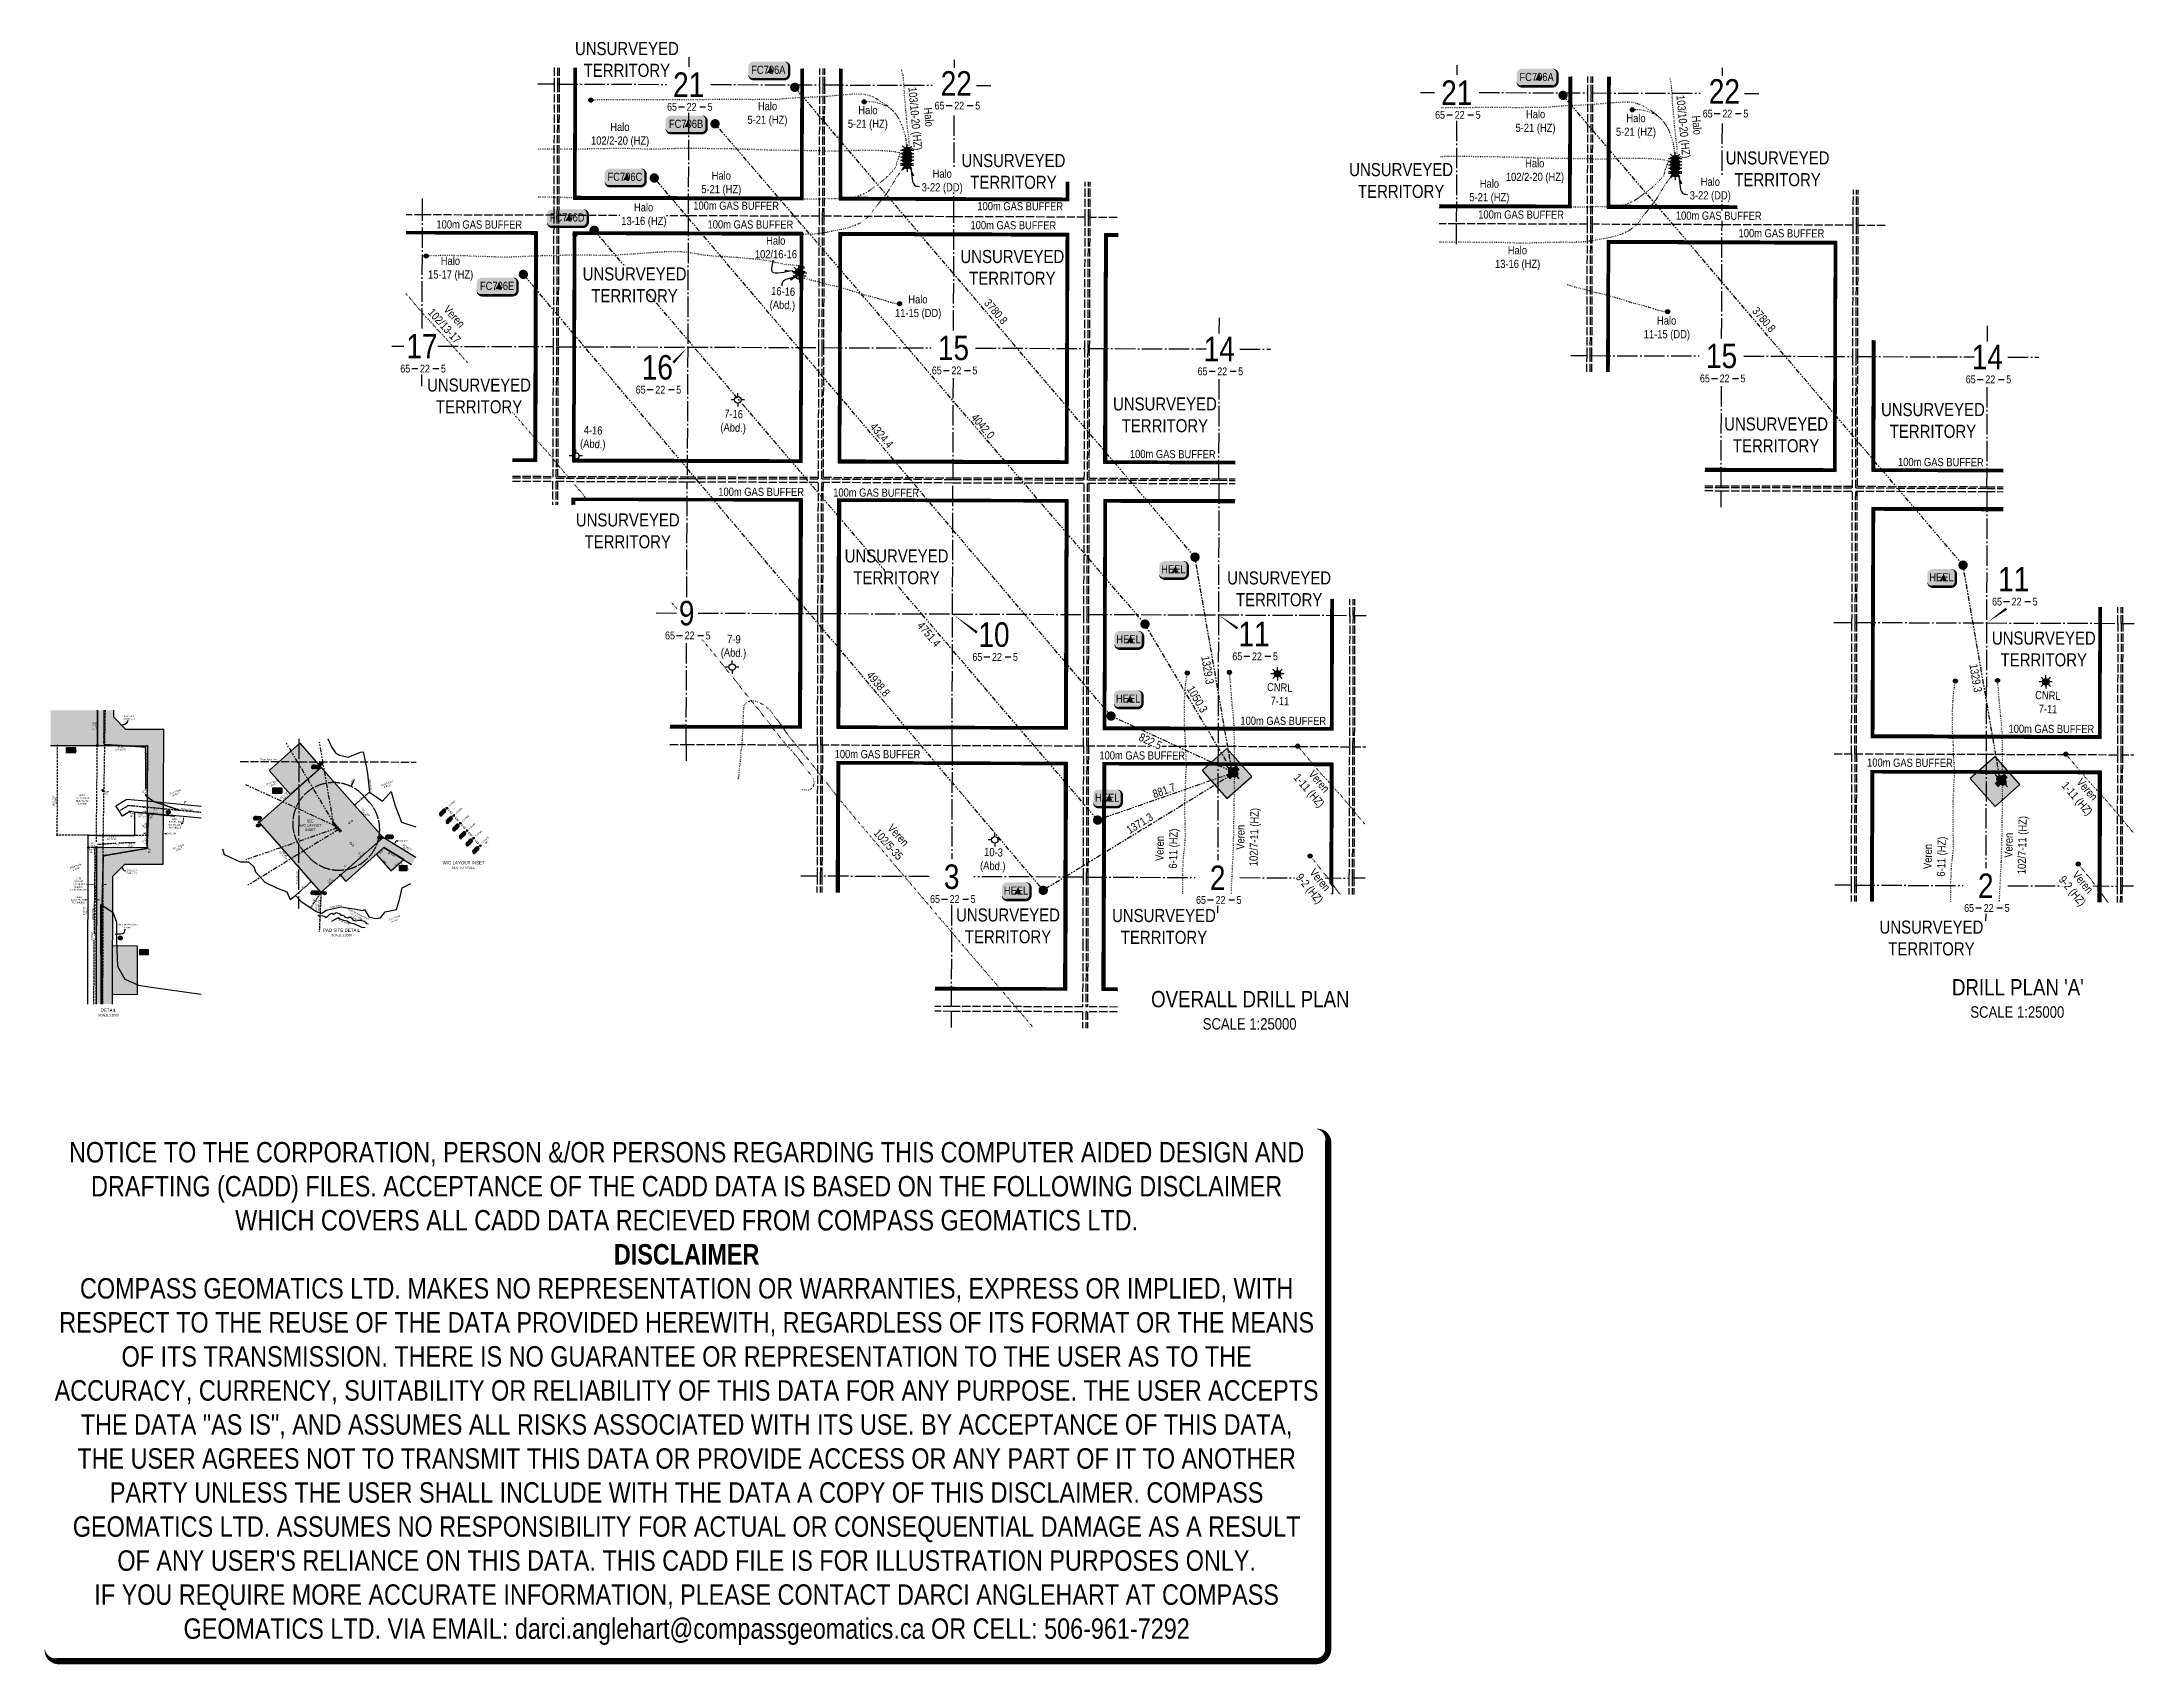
# Model space of a CAD drawing. Extents: x 481150 to 519818, y 6045091 to 6055068.
# Drawn here: x 487633 to 500446, y 6045091 to 6055026 of the extents above; entities that cross this region are included whole.
import ezdxf
from ezdxf.enums import TextEntityAlignment as Align

# ---------------------------------------------------------------- set-up
doc = ezdxf.new("R2010")
doc.units = 0
doc.header["$LTSCALE"] = 5
doc.header["$PDSIZE"] = 0.5
for name, pattern in [('0', [1, 1, 0]), ('foc-ACCESSROAD', [3.75, 2.5, -1.25]), ('foc-BUFFER', [16.75, 15, -1.75]), ('foc-DOT', [1, 0.2, -0.8]), ('foc-DRILLPATH', [14.75, 6, -1.75, 1.75, -1.75, 1.75, -1.75]), ('foc-QUARTERLINE', [33, 25, -3, 2, -3]), ('foc-TIELINE', [1.875, 1.25, -0.625]), ('foc-TRAV', [1.875, 1.25, -0.625]), ('foc-UNSURVEYED', [12.5, 10, -2.5]), ('UG_PIPE', [1.875, 1.25, -0.625])]:
    doc.linetypes.add(name, pattern=pattern)
doc.layers.get('Defpoints').update_dxf_attribs({"color": 9})
for name, color, linetype in [('10', 1, 'Continuous'), ('9', 3, 'Continuous'), ('ABADATA-DRILL', 8, 'foc-DOT'), ('ABADATA-DRILL-T', 8, 'Continuous'), ('AS-DRILL-T', 8, 'Continuous'), ('AS-PIPE-UG', 44, 'UG_PIPE'), ('AS-PIPE-UG-T', 44, 'Continuous'), ('AS-TARGET-GAS', 182, 'Continuous'), ('AS-TARGET-GAS-H', 181, 'Continuous'), ('AUX-BUFFER', 7, 'foc-BUFFER'), ('C-RW', 13, 'Continuous'), ('C-WS-S', 8, 'Continuous'), ('DETAIL-T', 7, 'Continuous'), ('DRILL-T', 8, 'Continuous'), ('F-AR', 190, 'foc-ACCESSROAD'), ('F-RW', 190, 'Continuous'), ('F-WS', 190, 'foc-ACCESSROAD'), ('F-WS-S', 8, 'Continuous'), ('L-BD', 7, 'Continuous'), ('L-BD1', 253, 'Continuous'), ('L-MON', 1, 'Continuous'), ('L-MON-T', 1, 'Continuous'), ('L-QSEC', 8, 'foc-QUARTERLINE'), ('L-SECLBL', 7, 'Continuous'), ('L-TIE', 7, 'foc-TIELINE'), ('L-TITLEDB', 4, 'Continuous'), ('L-UNS-T', 3, 'Continuous'), ('L-USEC', 7, 'foc-UNSURVEYED'), ('P-CROSSINGS', 250, 'Continuous'), ('P-ELEVATION', 7, 'Continuous'), ('P-PDRILLPATH', 12, 'foc-DRILLPATH'), ('P-PROPOSED', 10, 'Continuous'), ('P-PROPOSED-H', 21, 'Continuous'), ('P-TEMP-BLOCKS', 250, 'Continuous'), ('P-TEMP-H', 41, 'Continuous'), ('P-TEMP_BORROW PIT', 46, 'Continuous'), ('P-TEMP_WORKSPACE', 46, 'Continuous'), ('P-TRAV', 4, 'foc-TRAV'), ('P-TXT', 4, 'Continuous'), ('T-BUSH', 110, '0'), ('T-BUSH-T', 110, 'Continuous'), ('T-SLOPE', 48, 'Continuous'), ('T-TIE', 201, 'foc-TIELINE'), ('T-WATER', 160, 'Continuous'), ('WETLAND', 143, 'Continuous'), ('WETLAND-T', 146, 'Continuous')]:
    doc.layers.add(name, color=color, linetype=linetype)
for name, color, linetype, lineweight in [('C-RW-T', 13, 'Continuous', 9), ('F-AR-T', 190, 'Continuous', 9), ('F-RW-T', 190, 'Continuous', 9), ('F-WS-T', 190, 'Continuous', 9), ('T-TEXT', 48, 'Continuous', 18), ('T-TIE-T', 201, 'Continuous', 18)]:
    doc.layers.add(name, color=color, linetype=linetype, lineweight=lineweight)
doc.layers.add('DISCLAIMER', color=7, linetype='Continuous', plot=False)
doc.styles.add('80', font='ARIALN.TTF', dxfattribs={"height": 10})
doc.styles.add('80CG', font='ARIALN.TTF', dxfattribs={"height": 10})
doc.styles.add('80L', font='ARIALN.TTF', dxfattribs={"height": 10})
doc.styles.add('80LS', font='ARIALNI.TTF', dxfattribs={"height": 10})
doc.styles.add('BOLD', font='ARIALNB.TTF')
doc.styles.add('Crossing', font='ARIALN.TTF', dxfattribs={"height": 10})
doc.styles.add('foc-LtypeFont', font='ARIALN.TTF', dxfattribs={"height": 7.35})
doc.styles.add('SIMPLEX', font='ARIALN.TTF')
doc.linetypes.add('foc-TOPO-flowdirection-NOLINE', pattern='A,0,[">",foc-LtypeFont,S=0.3,R=0,X=0,Y=-0.945],-20,[">",foc-LtypeFont,S=0.3,R=0,X=0,Y=-0.945],0', length=20)
doc.dimstyles.new('CG2011', dxfattribs={"dimscale": 5, "dimtxt": 9, "dimasz": 2, "dimexe": 0.2, "dimexo": 0.0625, "dimgap": 0.5, "dimtad": 0, "dimtih": 1, "dimtoh": 1, "dimzin": 0, "dimdsep": 46, "dimtxsty": '80CG', "dimcen": 0.1, "dimse1": 1, "dimse2": 1, "dimclrd": 256, "dimclrt": 256, "dimaunit": 1, "dimadec": 4, "dimazin": 0, "dimtfac": 0.06, "dimtofl": 0, "dimtmove": 0, "dimatfit": 1, "dimfxl": 0.2, "dimtolj": 1, "dimtzin": 0, "dimlwd": -1, "dimarcsym": 0})
doc.dimstyles.new('Compass 5 000', dxfattribs={"dimscale": 5, "dimtxt": 9, "dimasz": 2, "dimexe": 0.2, "dimexo": 0.0625, "dimgap": 0.5, "dimtad": 0, "dimtih": 1, "dimtoh": 1, "dimzin": 0, "dimdsep": 46, "dimtxsty": '80CG', "dimcen": 0.1, "dimse1": 1, "dimse2": 1, "dimclrd": 256, "dimclrt": 256, "dimaunit": 1, "dimadec": 4, "dimazin": 0, "dimtfac": 0.06, "dimtofl": 0, "dimtmove": 0, "dimatfit": 1, "dimfxl": 0.2, "dimtolj": 1, "dimtzin": 0, "dimlwd": -1, "dimarcsym": 0})

msp = doc.modelspace()

# ---------------------------------------------------------------- texts
at = {"layer": 'ABADATA-DRILL-T', "char_height": 49.97779, "attachment_point": 1, "style": '80L'}
for s, width, insert in [('\\pi65.415;Halo\\P\\pi1.3919;5-21 (HZ)', 241.93409, (491952.56, 6054656.821)), ('\\pi121.14;Halo\\P\\pi3.3181;102/2-20 (HZ)', 353.37843, (490992.693, 6054529.469)), ('\\pi65.415;Halo\\P\\pi1.3919;5-21 (HZ)', 241.93409, (492567.387, 6054632.555)), ('\\pi65.415;Halo\\P\\pi1.3919;5-21 (HZ)', 241.93409, (496656.367, 6054607.731)), ('\\pi65.415;Halo\\P\\pi1.3919;5-21 (HZ)', 241.93409, (497271.193, 6054583.466)), ('\\pi121.14;Halo\\P\\pi3.3181;102/2-20 (HZ)', 353.37843, (496595.305, 6054306.941)), ('\\pi65.415;Halo\\P\\pi1.3919;5-21 (HZ)', 241.93409, (491669.776, 6054231.496)), ('\\pi65.415;Halo\\P\\pi1.3919;5-21 (HZ)', 241.93409, (496373.583, 6054182.407))]:
    msp.add_mtext_dynamic_manual_height_columns(s, width=width, gutter_width=50, heights=[0], dxfattribs=dict(at, insert=insert))
for s, width, insert, rotation in [('\\pi137.06;Halo\\P\\pi3.3181;103/10-20 (HZ)', 385.21967, (493071.591, 6054761.89), 275.2472103), ('\\pi137.06;Halo\\P\\pi3.3181;103/10-20 (HZ)', 385.21967, (497775.398, 6054712.801), 275.2472103), ('\\pi46.733;Veren\\P\\pi3.3181;1-11 (HZ)', 241.93409, (495393.718, 6050607.221), 310.7854338), ('\\pi46.733;Veren\\P\\pi3.3181;1-11 (HZ)', 241.93409, (500097.524, 6050558.132), 310.7854338), ('\\pi102.46;Veren\\P\\pi3.3181;102/7-11 (HZ)', 353.37843, (494944.253, 6049976.781), 88.8000081), ('\\pi102.46;Veren\\P\\pi3.3181;102/7-11 (HZ)', 353.37843, (499648.059, 6049927.692), 88.8000081), ('\\pi46.733;Veren\\P\\pi1.2726;6-11 (HZ)', 241.93409, (494450.891, 6049963.657), 88.8000081), ('\\pi46.733;Veren\\P\\pi1.2726;6-11 (HZ)', 241.93409, (499154.697, 6049914.568), 88.8000081)]:
    msp.add_mtext_dynamic_manual_height_columns(s, width=width, gutter_width=50, heights=[0], dxfattribs=dict(at, insert=insert, rotation=rotation))
at = {"layer": 'AS-PIPE-UG-T', "char_height": 9.99472, "attachment_point": 1, "style": '80LS'}
for insert, rotation in [((488487.241, 6050333.793), 354.6235619), ((487940.244, 6049649.912), 89.6181493)]:
    msp.add_mtext_dynamic_manual_height_columns('\\pi0.29882;Buried Pipe', width=59.00471, gutter_width=250, heights=[0], dxfattribs=dict(at, insert=insert, rotation=rotation))
at = {"layer": 'AS-TARGET-GAS', "char_height": 49.97779, "attachment_point": 1, "rotation": 359.8005438, "style": '80L'}
for insert in [(491622.274, 6054047.973), (493362.106, 6054044.609), (490049.437, 6053932.919), (491709.842, 6053932.919), (493319.958, 6053928.285), (496429.302, 6053993.554), (498023.764, 6053879.195), (494296.272, 6052527.123), (499000.079, 6052478.033), (491775.542, 6052295.744), (492479.339, 6052291.024), (494972.946, 6050893.446), (499676.753, 6050844.357), (492488.232, 6050689.52), (494109.307, 6050681.498), (498810.816, 6050637.001)]:
    msp.add_mtext_dynamic_manual_height_columns('100m GAS BUFFER', width=524.65293, gutter_width=189.916, heights=[0], dxfattribs=dict(at, insert=insert))
at = {"layer": 'AUX-BUFFER', "insert": (489522.516, 6050485.159), "char_height": 9.9947, "attachment_point": 1, "rotation": 63.4373141, "style": '80L'}
msp.add_mtext_dynamic_manual_height_columns('100m', width=28.00471, gutter_width=224.881, heights=[0], dxfattribs=at)
at = {"layer": 'DETAIL-T', "color": 3, "style": '80CG'}
for s, insert, char_height, width, attachment_point in [('SEE\\PW/C LAYOUT\\PINSET', (489277.143, 6050227.214), 15.9916, 113.81338, 5), ('W/C LAYOUT INSET\\P{\\H0.7x;NOT TO SCALE}', (490216.171, 6049984.944), 19.98944, 216.0613, 5), ('PAD SITE DETAIL\\P{\\H0.7x;SCALE 1:2000}', (489468.091, 6049571.807), 19.98944, 255.33114, 5), ("\\pi206.82;DRILL PLAN 'A'\\P\\pi319.82;{\\H0.7x;SCALE 1:25000}", (499123.401, 6049286.297), 99.95558, 1206.87567, 1), ('\\pi3.3975;OVERALL DRILL PLAN\\P\\pi319.82;{\\H0.7x;SCALE 1:25000}', (494422.349, 6049213.604), 99.95558, 1206.87567, 1), ('DETAIL\\P{\\H0.7x;SCALE 1:1000}', (488040.593, 6049082.256), 19.98944, 255.33114, 5)]:
    msp.add_mtext(s, dxfattribs=dict(at, insert=insert, char_height=char_height, width=width, attachment_point=attachment_point))
at = {"layer": 'DRILL-T', "char_height": 49.97779, "attachment_point": 1, "style": '80L'}
for s, width, insert in [('\\pi72.268;Halo\\P\\pi3.3181;102/16-16', 255.63878, (491996.281, 6053833.47)), ('\\pi81.336;Halo\\P\\pi3.3181;15-17 (HZ)', 273.77533, (489994.704, 6053709.578)), ('\\pi84.506;Halo\\P\\pi3.3181;11-15 (DD)', 280.11631, (492854.685, 6053473.755)), ('\\pi84.506;Halo\\P\\pi3.3181;11-15 (DD)', 280.11631, (497439.779, 6053343.877))]:
    msp.add_mtext_dynamic_manual_height_columns(s, width=width, gutter_width=49.978, heights=[0], dxfattribs=dict(at, insert=insert))
for s, width, insert, rotation in [('\\pi7.6818;16-16\\P\\pi1.9715;(Abd.)', 152.92181, (492092.761, 6053525.8), 357.7236061), ('\\pi53.586;Veren\\P\\pi3.3181;102/13-17', 255.63878, (490090.254, 6053456.952), 312.1077422), ('\\pi-39.322;7-16\\P\\pi-59.197;(Abd.)', 30.58436, (491852.177, 6052772.486), 357.7236061), ('\\pi-40.311;4-16\\P\\pi-59.197;(Abd.)', 30.58436, (490992.858, 6052672.632), 357.7236061), ('\\pi-23.47;7-9\\P\\pi-59.197;(Abd.)', 30.58436, (491854.299, 6051393.963), 357.7236061), ('\\pi-60.169;CNRL\\P\\pi-35.384;7-11', 30.58436, (495197.396, 6051098.29), 357.7236061), ('\\pi-60.169;CNRL\\P\\pi-35.384;7-11', 30.58436, (499901.203, 6051049.2), 357.7236061), ('\\pi37.836;Veren\\P\\pi3.3181;102/5-35', 224.13846, (492819.949, 6050269.486), 312.1077422), ('\\pi-37.566;10-3\\P\\pi-59.197;(Abd.)', 30.58436, (493442.253, 6050089.267), 357.7236061)]:
    msp.add_mtext_dynamic_manual_height_columns(s, width=width, gutter_width=49.978, heights=[0], dxfattribs=dict(at, insert=insert, rotation=rotation))
at = {"layer": 'F-WS-T', "char_height": 9.99472, "attachment_point": 1, "style": '80L'}
for s, width, insert in [('\\pi18.018;CNRL\\P\\pi0.31245;7-2 (Surface)\\P\\pi1.3419;MSL 982417\\P\\pi10.58;(Expired)', 66.21782, (487842.495, 6050416.977)), ('\\pi0.12838;W/H\\P\\pi2.9918;7-2', 21.39838, (488017.818, 6050437.827))]:
    msp.add_mtext_dynamic_manual_height_columns(s, width=width, gutter_width=250, heights=[0], dxfattribs=dict(at, insert=insert))
at = {"layer": 'L-BD', "linetype": 'Continuous', "style": '80L'}
for s, rotation, p in [('3780.8', 310.4186, (493475.588, 6053373.59)), ('3780.8', 310.4186, (498179.395, 6053324.5)), ('4042.0', 310.6748, (493396.478, 6052671.972)), ('4324.4', 310.3277, (492776.449, 6052615.654)), ('4751.4', 310.4832, (493065.59, 6051397.787)), ('1329.3', 279.809, (494772.288, 6051178.518)), ('1329.3', 279.809, (499476.095, 6051129.429)), ('1050.3', 300.6804, (494709.267, 6051000.092)), ('881.7', 19.2108, (494504.58, 6050441.203))]:
    msp.add_text(s, height=49.9778, rotation=rotation, dxfattribs=at).set_placement(p, align=Align.MIDDLE)
at = {"layer": 'L-BD', "style": '80L'}
for s, height, rotation, p in [('4938.8', 49.9778, 310.1688, (492755.46, 6051093.583)), ("0°11'35''", 9.9947, 89.8064, (487949.483, 6050837.987)), ("270°12'45''", 9.99472, 359.7874, (488114.998, 6050692.437)), ('61.29', 9.9947, 359.7874, (488115.05, 6050706.679)), ("15''", 9.9947, 89.7874, (488254.296, 6050434.938)), ("48°31'55''", 9.9947, 41.4677, (489115.192, 6050412.227)), ('203.07', 9.9947, 41.4677, (489124.624, 6050401.555)), ("180°13'15''", 9.99472, 89.7874, (487704.369, 6050377.464)), ('110.00', 9.9947, 89.7874, (487718.612, 6050377.411)), ('21.34', 9.9947, 354.5976, (488235.231, 6050296.34)), ('95°', 9.9947, 354.5976, (488233.89, 6050282.16)), ("22'", 9.9947, 354.6236, (488260.986, 6050279.695)), ('229.26', 9.9947, 311.4677, (489605.518, 6050299.712)), ("138°31'55''", 9.99472, 311.4677, (489616.19, 6050309.144)), ('1371.3', 49.9778, 31.5121, (494355.658, 6050240.28)), ('110.00', 9.9947, 359.7794, (488061.965, 6050156.601)), ("13'", 9.9947, 89.7874, (488253.518, 6050225.204)), ('27.34', 9.9947, 89.7874, (488267.76, 6050225.151)), ('61.97', 9.9947, 359.7794, (488175.918, 6050100.192)), ("15''", 9.9947, 359.7794, (488175.973, 6050114.434)), ('0°', 9.9947, 89.7874, (488253.163, 6050129.503)), ('15.00', 9.9947, 89.7874, (488267.405, 6050129.451)), ("318°31'55''", 9.99472, 311.4677, (489109.651, 6050043.921)), ('229.26', 9.9947, 311.4677, (489120.324, 6050053.352)), ("55''", 9.9947, 41.4677, (489580.577, 6050059.01)), ('139.59', 9.9947, 41.4677, (489590.009, 6050048.338)), ('228°', 9.9947, 41.4582, (489393.476, 6049893.658)), ("31'", 9.9947, 41.4582, (489492.297, 6049980.988)), ('1310.88 (Tie)', 9.99556, 87.4145, (489330.411, 6049735.586)), ('63.48', 9.9947, 41.4582, (489402.906, 6049882.984)), ("0°07'20''", 9.9956, 89.878, (487892.539, 6049704.259)), ('521.42', 9.9956, 89.878, (487906.782, 6049704.228)), ("182°35'15''", 9.99556, 87.4145, (489314.677, 6049736.816)), ("0°07'20''", 9.9947, 89.8774, (487940.931, 6049546.932))]:
    msp.add_text(s, height=height, rotation=rotation, dxfattribs=at).set_placement(p, align=Align.MIDDLE)
at = {"layer": 'L-BD', "insert": (487958.664, 6050838.331), "char_height": 9.9947, "width": 35.26685, "attachment_point": 2, "rotation": 89.8064, "style": '80L'}
msp.add_mtext('148.05', dxfattribs=at)
at = {"layer": 'L-BD', "char_height": 9.99472, "attachment_point": 1, "line_spacing_factor": 0.855, "style": '80L'}
for s, insert, width, rotation in [("\\pi0.2545;6.26 \\P\\pi2.8691;30''", (488289.456, 6050294.679), 21.84153, 354.6236), ("\\pi0.27837;301°09'40'' \\P\\pi12.301;110.71", (489843.112, 6050115.231), 56.27764, 328.8388)]:
    msp.add_mtext(s, dxfattribs=dict(at, insert=insert, width=width, rotation=rotation))
at = {"layer": 'L-BD1', "style": 'BOLD'}
for s, rotation, p in [('67.9', 41.4677054, (489523.398, 6050248.126)), ('81.8', 311.4677054, (489531.441, 6050112.302))]:
    msp.add_text(s, height=11.9937, rotation=rotation, dxfattribs=at).set_placement(p, align=Align.MIDDLE)
at = {"layer": 'L-BD1', "color": 3, "char_height": 11.9937, "width": 18.80582, "attachment_point": 2, "rotation": 311.4677054, "style": 'BOLD'}
for insert in [(490138.222, 6050315.6), (490178.926, 6050269.541), (490219.63, 6050223.481), (490260.333, 6050177.422), (490301.037, 6050131.363)]:
    msp.add_mtext('4.92', dxfattribs=dict(at, insert=insert))
at = {"layer": 'L-MON-T', "attachment_point": 1, "style": '80L'}
for s, insert, char_height in [('Fd.I.\\PMp.', (488173.951, 6050304.961), 9.9896), ('\\pi1.0607;Fd.I.\\P\\pi4.7744;Mp.', (488251.465, 6050335.277), 9.98955), ('Fd.I.\\Pc.s.', (488313.621, 6050330.63), 9.9896), ('Fd.I.\\PMp.', (487922.455, 6050085.062), 9.9896), ('Fd.I.\\PMp.', (488281.99, 6050084.543), 9.9896)]:
    msp.add_mtext_dynamic_manual_height_columns(s, width=22.02103, gutter_width=49.948, heights=[0], dxfattribs=dict(at, insert=insert, char_height=char_height))
at = {"layer": 'L-QSEC', "insert": (489189.101, 6049867.473), "char_height": 9.99472, "attachment_point": 1, "rotation": 89.8310198, "style": '80L'}
msp.add_mtext_dynamic_manual_height_columns('{\\fArial Narrow|b0|i1|c0|p34;N.-S.1/4 Line}', width=66.64051, gutter_width=49.974, heights=[0], dxfattribs=at)
at = {"layer": 'L-TITLEDB', "char_height": 9.99556, "attachment_point": 1, "style": '80L'}
for insert in [(488133.467, 6050902.158), (488149.966, 6049956.113)]:
    msp.add_mtext_dynamic_manual_height_columns('\\pi3.7533;15.0x15.0\\P\\pi0.32033;Corner Cut', width=56.01851, gutter_width=49.974, heights=[0], dxfattribs=dict(at, insert=insert))
at = {"layer": 'L-TITLEDB', "attachment_point": 1, "rotation": 41.4677054, "style": '80L'}
for s, width, insert, char_height in [('FC706A', 36.9972, (490123.983, 6050348.897), 9.9956), ('FC706B', 36.9972, (490164.687, 6050302.838), 9.9956), ('FC706C', 37.62442, (490205.39, 6050256.778), 9.9956), ('FC706D', 37.62442, (490246.094, 6050210.719), 9.9956), ('FC706E', 36.9972, (490286.798, 6050164.659), 9.9956), ('\\pi0.53066;FUTURE \\P\\pi12.139;W/C', 45.90498, (490322.949, 6050123.259), 9.99556)]:
    msp.add_mtext_dynamic_manual_height_columns(s, width=width, gutter_width=49.974, heights=[0], dxfattribs=dict(at, insert=insert, char_height=char_height))
at = {"layer": 'L-UNS-T', "color": 3, "char_height": 79.96446, "attachment_point": 5, "style": '80L'}
for insert in [(491215.751, 6054917.14), (495957.188, 6054175.975), (493576.258, 6053643.729), (490310.26, 6052856.68), (494510.563, 6052740.951), (498253.48, 6052618.314), (499213.831, 6052706.484), (491220.91, 6052030.548), (495210.07, 6051675.668), (499892.813, 6051307.204), (493549.681, 6049611.716), (494504.724, 6049608.226), (499204.702, 6049537.447)]:
    msp.add_mtext_dynamic_manual_height_columns('UNSURVEYED TERRITORY', width=126.41375, gutter_width=47.5, heights=[0], dxfattribs=dict(at, insert=insert))
at = {"layer": 'L-USEC', "insert": (488969.214, 6050635.943), "char_height": 9.99472, "attachment_point": 1, "rotation": 359.8046266, "style": '80L'}
msp.add_mtext_dynamic_manual_height_columns('{\\fArial Narrow|b0|i1|c0|p34;Theor. Blind Line}', width=86.3777, gutter_width=49.974, heights=[0], dxfattribs=at)
at = {"layer": 'P-TEMP_WORKSPACE', "style": '80L'}
for s, rotation, p in [('24.9', 41.492, (489711.2, 6050063.385)), ('56.6', 328.8388, (489783.795, 6050046.373)), ('54.0', 311.4775, (489733.427, 6050005.643)), ('41.8', 41.4568, (489803.825, 6049990.472))]:
    msp.add_text(s, height=9.9956, rotation=rotation, dxfattribs=at).set_placement(p, align=Align.MIDDLE)
at = {"layer": 'T-BUSH-T', "char_height": 10, "attachment_point": 1, "rotation": 20, "style": '80LS'}
for insert in [(488411.371, 6050425.232), (489001.227, 6050481.379), (489706.109, 6050476.58), (488429.316, 6050088.891), (487801.842, 6049969.433), (489752.352, 6049653.515)]:
    msp.add_mtext_dynamic_manual_height_columns('\\pi0.89925;15cm Poplar \\P\\pi14.835;& Birch', width=65.40696, gutter_width=50, heights=[0], dxfattribs=dict(at, insert=insert))
at = {"layer": 'T-TEXT', "char_height": 9.99472, "attachment_point": 1, "style": '80L'}
for s, width, insert, rotation in [('\\pi38.242;{\\fArial Narrow|b0|i1|c0|p34;Valley Break}', 139.94986, (489641.188, 6050554.538), 277.2752286), ('\\pi0.75901;{\\fArial Narrow|b0|i1|c0|p34;Valley Break}', 64.98382, (489390.816, 6049729.91), 10.9917307), ('\\pi0.75901;{\\fArial Narrow|b0|i1|c0|p34;Valley Break}', 64.98382, (489445.464, 6049656.453), 339.436376)]:
    msp.add_mtext_dynamic_manual_height_columns(s, width=width, gutter_width=125, heights=[0], dxfattribs=dict(at, insert=insert, rotation=rotation))
at = {"layer": 'T-TIE-T', "char_height": 9.99472, "attachment_point": 2, "style": '80L'}
for s, insert, width, rotation in [('{\\fArial Narrow|b0|i1|c0|p34;49}', (489580.239, 6050397.272), 17.46771, 41.4677054), ('{\\fArial Narrow|b0|i1|c0|p34;52}', (489227.458, 6049854.347), 17.46771, 41.4677054), ('{\\fArial Narrow|b0|i1|c0|p34;45}', (489295.687, 6049771.257), 13.29216, 56.1010986)]:
    msp.add_mtext(s, dxfattribs=dict(at, insert=insert, width=width, rotation=rotation))
at = {"layer": 'T-WATER', "insert": (489507.649, 6049721.851), "char_height": 9.99472, "attachment_point": 1, "rotation": 333.1775992, "style": '80L'}
msp.add_mtext_dynamic_manual_height_columns('\\pi0.45563;{\\fArial Narrow|b0|i1|c0|p34;Small Permanent Creek\\P\\pi26.029;0.6 - 1.1 Wide\\P\\pi38.416;0.3 Deep}', width=122.24552, gutter_width=125, heights=[0], dxfattribs=at)
at = {"layer": 'WETLAND-T', "insert": (488101.777, 6049624.811), "char_height": 9.99472, "attachment_point": 1, "style": '80LS'}
msp.add_mtext_dynamic_manual_height_columns('\\pi0.76583;Wooded Deciduous\\P\\pi31.442;Swamp', width=99.99942, gutter_width=250, heights=[0], dxfattribs=at)

# ---------------------------------------------------------------- blocks, each defined once
blk = doc.blocks.new('BH-Existing')
at = {"layer": 'AS-DRILL-T'}
h = blk.add_hatch(color=256, dxfattribs=at)
h.dxf.hatch_style = 1
edge = h.paths.add_edge_path()
edge.add_arc((0, 0), 0.5, 0, 360)
blk.add_circle((0, 0), 0.5, dxfattribs=at)
blk = doc.blocks.new('L-SECLBL')
at = {"layer": '9', "color": 7}
for p, q in [((-5.1, -27.8), (-12.3, -27.8)), ((20.7, -27.8), (13.5, -27.8))]:
    blk.add_line(p, q, dxfattribs=at)
at = {"layer": '10', "color": 2, "style": 'SIMPLEX'}
blk.add_attdef('SEC', text='', height=30, dxfattribs=at).set_placement((0, 0), align=Align.MIDDLE)
at = {"layer": '10', "color": 5, "style": '80L'}
blk.add_attdef('TWP', text='', height=9.5, dxfattribs=at).set_placement((-14.4, -27.4), align=Align.MIDDLE_RIGHT)
blk.add_attdef('RGE', text='', height=9.5, dxfattribs=at).set_placement((3.6, -27.4), align=Align.MIDDLE_CENTER)
blk.add_attdef('MER', text='', height=9.5, dxfattribs=at).set_placement((23.2, -27.4), align=Align.MIDDLE_LEFT)
blk = doc.blocks.new('GABD')
for p, q in [((-0.81, 0), (-1.62, 0)), ((0, 0.81), (0, 1.62)), ((1.62, 0), (0.81, 0)), ((0, -0.81), (0, -1.62))]:
    blk.add_line(p, q)
blk.add_circle((0, 0), 0.8)
blk = doc.blocks.new('*U417')
at = {"true_color": 0xff8aff}
h = blk.add_hatch(color=211, dxfattribs=at)
edge = h.paths.add_edge_path()
edge.add_line((-21, -20), (21, -20))
edge.add_arc((21, -14), 6, 270, 360)
edge.add_line((27, -14), (27, 12))
edge.add_arc((21, 12), 6, 0, 90)
edge.add_line((21, 18), (-21, 18))
edge.add_arc((-21, 12), 6, 90, 180)
edge.add_line((-27, 12), (-27, -14))
edge.add_arc((-21, -14), 6, 180, 270)
at = {"color": 250, "flags": 128}
blk.add_lwpolyline([(-21, -20, 3, 3, 0), (21, -20, 3, 3, 0.414214), (27, -14, 3, 3, 0), (27, 12, 3, 0, 0.414214), (21, 18, 0, 0, 0), (-21, 18, 0, 0, 0.414214), (-27, 12, 0, 0, 0), (-27, -14, 0, 3, 0.414214)], format="xyseb", close=True, dxfattribs=at)
at = {"flags": 128}
blk.add_lwpolyline([(-14, 42, 0, 7.5, 0), (0, 0, 0, 0, 0)], format="xyseb", dxfattribs=at)
at = {"color": 250}
for tag, p, height, style in [('TEMP_AREA_W1_001', (-9, 2), 12, 'BOLD'), ('ENTER_TEXT_001', (-31, -12), 9, '80')]:
    blk.add_attdef(tag, p, '', height=height, dxfattribs=dict(at, style=style))
blk = doc.blocks.new('*U419')
at = {"true_color": 0xff8aff}
h = blk.add_hatch(color=211, dxfattribs=at)
edge = h.paths.add_edge_path()
edge.add_line((-24, -20), (24, -20))
edge.add_arc((24, -14), 6, 270, 360)
edge.add_line((30, -14), (30, 12))
edge.add_arc((24, 12), 6, 0, 90)
edge.add_line((24, 18), (-24, 18))
edge.add_arc((-24, 12), 6, 90, 180)
edge.add_line((-30, 12), (-30, -14))
edge.add_arc((-24, -14), 6, 180, 270)
at = {"color": 250, "flags": 128}
blk.add_lwpolyline([(-24, -20, 3, 3, 0), (24, -20, 3, 3, 0.414214), (30, -14, 3, 3, 0), (30, 12, 3, 0, 0.414214), (24, 18, 0, 0, 0), (-24, 18, 0, 0, 0.414214), (-30, 12, 0, 0, 0), (-30, -14, 0, 3, 0.414214)], format="xyseb", close=True, dxfattribs=at)
at = {"flags": 128}
blk.add_lwpolyline([(-22, -13, 0, 7.5, 0), (0, 0, 0, 0, 0)], format="xyseb", dxfattribs=at)
at = {"color": 250}
for tag, p, height, style in [('TEMP_AREA_W1_001', (-9, 2), 12, 'BOLD'), ('ENTER_TEXT_001', (-31, -12), 9, '80')]:
    blk.add_attdef(tag, p, '', height=height, dxfattribs=dict(at, style=style))
blk = doc.blocks.new('*U588')
at = {"true_color": 0xff8aff}
h = blk.add_hatch(color=211, dxfattribs=at)
edge = h.paths.add_edge_path()
edge.add_line((-26, -20), (26, -20))
edge.add_arc((26, -14), 6, 270, 360)
edge.add_line((32, -14), (32, 12))
edge.add_arc((26, 12), 6, 0, 90)
edge.add_line((26, 18), (-26, 18))
edge.add_arc((-26, 12), 6, 90, 180)
edge.add_line((-32, 12), (-32, -14))
edge.add_arc((-26, -14), 6, 180, 270)
at = {"color": 250, "flags": 128}
blk.add_lwpolyline([(-26, -20, 3, 3, 0), (26, -20, 3, 3, 0.414214), (32, -14, 3, 3, 0), (32, 12, 3, 0, 0.414214), (26, 18, 0, 0, 0), (-26, 18, 0, 0, 0.414214), (-32, 12, 0, 0, 0), (-32, -14, 0, 3, 0.414214)], format="xyseb", close=True, dxfattribs=at)
at = {"flags": 128}
blk.add_lwpolyline([(-27, -10, 0, 7.5, 0), (0, 0, 0, 0, 0)], format="xyseb", dxfattribs=at)
at = {"color": 250}
for tag, p, height, style in [('TEMP_AREA_W1_001', (-9, 2), 12, 'BOLD'), ('ENTER_TEXT_001', (-31, -12), 9, '80')]:
    blk.add_attdef(tag, p, '', height=height, dxfattribs=dict(at, style=style))
blk = doc.blocks.new('*D441')
at = {"layer": 'C-RW-T', "transparency": 16777216}
for p, q in [((487907, 6049772), (487897, 6049772)), ((487976, 6049772), (487986, 6049772))]:
    blk.add_line(p, q, dxfattribs=at)
for points in [[(487907, 6049773), (487907, 6049770), (487917, 6049772)], [(487976, 6049773), (487976, 6049770), (487966, 6049772)]]:
    blk.add_solid(points, dxfattribs=at)
at = {"layer": 'Defpoints', "color": 0, "transparency": 16777216}
for p in [(487917, 6049772), (487917, 6049770), (487966, 6049770)]:
    blk.add_point(p, dxfattribs=at)
at = {"layer": 'C-RW-T', "transparency": 16777216, "insert": (487857, 6049772), "char_height": 10, "attachment_point": 5, "style": '80CG'}
blk.add_mtext('\\A1;Veren\\P10.00 P/L R/W^JPLA 140028', dxfattribs=at)
blk = doc.blocks.new('*D435')
at = {"layer": 'Defpoints', "color": 0, "transparency": 16777216}
for p in [(487966, 6049810), (487967, 6049866), (488006, 6049810)]:
    blk.add_point(p, dxfattribs=at)
at = {"layer": 'F-AR-T', "transparency": 16777216}
for p, q in [((487957, 6049866), (487906, 6049867)), ((488017, 6049866), (488027, 6049866))]:
    blk.add_line(p, q, dxfattribs=at)
for points in [[(487957, 6049868), (487957, 6049865), (487967, 6049866)], [(488017, 6049868), (488017, 6049865), (488007, 6049866)]]:
    blk.add_solid(points, dxfattribs=at)
at = {"layer": 'F-AR-T', "transparency": 16777216, "insert": (487859, 6049867), "char_height": 10, "attachment_point": 5, "style": '80CG'}
blk.add_mtext('\\A1;CNRL\\P8.00 A/R\\PLOC 960582\\P(Expired)\\P(To be Cancelled)', dxfattribs=at)
blk = doc.blocks.new('*D426')
at = {"layer": 'Defpoints', "color": 0, "transparency": 16777216}
for p in [(488501, 6050281), (488529, 6050354), (488522, 6050279)]:
    blk.add_point(p, dxfattribs=at)
at = {"layer": 'F-RW-T', "transparency": 16777216}
for p, q in [((488509, 6050366), (488510, 6050376)), ((488497, 6050240), (488487, 6050240)), ((488500, 6050271), (488497, 6050240))]:
    blk.add_line(p, q, dxfattribs=at)
for points in [[(488498, 6050271), (488502, 6050271), (488501, 6050281)], [(488507, 6050366), (488510, 6050366), (488508, 6050356)]]:
    blk.add_solid(points, dxfattribs=at)
at = {"layer": 'F-RW-T', "transparency": 16777216, "insert": (488448, 6050240), "char_height": 10, "attachment_point": 5, "style": '80CG'}
blk.add_mtext('\\A1;CNRL\\P15.00 P/L R/W\\PPlan 992 2284\\PPLA 982258', dxfattribs=at)
blk = doc.blocks.new('*D427')
at = {"layer": 'Defpoints', "color": 0, "transparency": 16777216}
for p in [(488278, 6050486), (488378, 6050486), (488377, 6050178)]:
    blk.add_point(p, dxfattribs=at)
at = {"layer": 'P-TXT', "transparency": 16777216}
for p, q in [((488267, 6050178), (488257, 6050178)), ((488387, 6050178), (488397, 6050178))]:
    blk.add_line(p, q, dxfattribs=at)
for points in [[(488267, 6050180), (488267, 6050177), (488277, 6050178)], [(488387, 6050179), (488387, 6050176), (488377, 6050178)]]:
    blk.add_solid(points, dxfattribs=at)
at = {"layer": 'P-TXT', "transparency": 16777216, "insert": (488425, 6050178), "char_height": 10, "attachment_point": 5, "style": '80CG'}
blk.add_mtext('\\A1;20.00 A/R', dxfattribs=at)
blk = doc.blocks.new('*D430')
at = {"layer": 'Defpoints', "color": 0, "linetype": 'Continuous', "transparency": 16777216}
for p in [(489772, 6050064), (489791, 6050112), (489798, 6050107)]:
    blk.add_point(p, dxfattribs=at)
at = {"layer": 'P-TXT', "transparency": 16777216}
for p, q in [((489760, 6050060), (489755, 6050052)), ((489796, 6050120), (489803, 6050132)), ((489803, 6050132), (489813, 6050132))]:
    blk.add_line(p, q, dxfattribs=at)
at = {"layer": 'P-TXT', "linetype": 'Continuous', "transparency": 16777216}
for points in [[(489758, 6050061), (489761, 6050059), (489765, 6050069)], [(489795, 6050121), (489797, 6050119), (489791, 6050112)]]:
    blk.add_solid(points, dxfattribs=at)
at = {"layer": 'P-TXT', "linetype": 'Continuous', "transparency": 16777216, "insert": (489841, 6050132), "char_height": 10, "attachment_point": 5, "style": '80CG'}
blk.add_mtext('\\A1;20.00 A/R', dxfattribs=at)
blk = doc.blocks.new('GAS')
h = blk.add_hatch(color=255)
h.dxf.hatch_style = 1
edge = h.paths.add_edge_path()
edge.add_arc((0, 0), 0.9, 0, 360)
for p, q in [((-0.81, 0), (-1.62, 0)), ((-0.57, 0.57), (-1.14, 1.14)), ((0, 0.81), (0, 1.62)), ((0.57, 0.57), (1.14, 1.14)), ((1.62, 0), (0.81, 0)), ((-0.57, -0.57), (-1.14, -1.14)), ((0, -0.81), (0, -1.62)), ((1.14, -1.14), (0.57, -0.57))]:
    blk.add_line(p, q)
blk.add_circle((0, 0), 0.8)
blk = doc.blocks.new('WC')
at = {"layer": 'L-MON'}
h = blk.add_hatch(color=255, dxfattribs=at)
h.dxf.hatch_style = 1
edge = h.paths.add_edge_path()
edge.add_arc((0, 0), 0.9, 0, 360)
at = {"layer": 'L-MON', "color": 240, "flags": 128}
for points in [[(-0.62, 0.5), (-1.23, 1.12)], [(0.52, 0.61), (1.13, 1.21)], [(-1.18, -1.18), (-0.56, -0.57)], [(1.16, -1.18), (0.56, -0.57)]]:
    blk.add_lwpolyline(points, dxfattribs=at)
at = {"layer": 'L-MON', "color": 240}
for radius in [0.8, 0.373]:
    blk.add_circle((0, 0), radius, dxfattribs=at)
blk = doc.blocks.new('TRIA')
blk.add_hatch(color=255).paths.add_polyline_path([(0, 1.5), (-1.5, -0.9), (1.4, -0.9)])
blk = doc.blocks.new('TRIAA')
blk.add_blockref('TRIA', (0, 0))
blk = doc.blocks.new('TRIB')
at = {"color": 1}
blk.add_lwpolyline([(-1.1, -0.7), (0, 1.1), (1, -0.7)], close=True, dxfattribs=at)
blk = doc.blocks.new('TRIBB')
blk.add_blockref('TRIB', (0, 0))
blk = doc.blocks.new('TRICC')
for name in ['TRIAA', 'TRIBB']:
    blk.add_blockref(name, (0, 0))
blk = doc.blocks.new('plspike')
blk.add_blockref('TRICC', (0, 0))
blk = doc.blocks.new('TEMP')
h = blk.add_hatch(color=255)
h.dxf.hatch_style = 1
h.paths.add_polyline_path([(0, 0.3), (-0.7, 1.2), (-0.7, 0.7), (-1.2, 0.7), (-0.3, 0), (-1.2, -0.7), (-0.7, -0.7), (-0.7, -1.2), (0, -0.3), (0.7, -1.2), (0.7, -0.7), (1.2, -0.7), (0.3, 0), (1.2, 0.7), (0.7, 0.7), (0.7, 1.2)])
h.paths.add_polyline_path([(0.6, 0.8), (0.6, 0.6), (0.8, 0.6), (0.1, 0), (0.8, -0.6), (0.6, -0.6), (0.6, -0.8), (0, -0.1), (-0.6, -0.8), (-0.6, -0.6), (-0.8, -0.6), (-0.1, 0), (-0.8, 0.6), (-0.6, 0.6), (-0.6, 0.8), (0, 0.1)], flags=16)
h = blk.add_hatch(color=1)
h.dxf.hatch_style = 1
h.paths.add_polyline_path([(0, 0.1), (-0.6, 0.8), (-0.6, 0.6), (-0.8, 0.6), (-0.1, 0), (-0.8, -0.6), (-0.6, -0.6), (-0.6, -0.8), (0, -0.1), (0.6, -0.8), (0.6, -0.6), (0.8, -0.6), (0.1, 0), (0.8, 0.6), (0.6, 0.6), (0.6, 0.8)])
at = {"color": 1}
for p, q in [((-0.1, 0), (0.1, 0)), ((0, 0.1), (0, -0.1))]:
    blk.add_line(p, q, dxfattribs=at)
at = {"color": 255, "flags": 128}
blk.add_lwpolyline([(-0.3, 0), (-1.2, 0.7), (-0.7, 0.7), (-0.7, 1.2), (0, 0.3), (0.7, 1.2), (0.7, 0.7), (1.2, 0.7), (0.3, 0), (1.2, -0.7), (0.7, -0.7), (0.7, -1.2), (0, -0.3), (-0.7, -1.2), (-0.7, -0.7), (-1.2, -0.7)], close=True, dxfattribs=at)
at = {"color": 1, "flags": 128}
blk.add_lwpolyline([(-0.1, 0), (-0.8, 0.6), (-0.6, 0.6), (-0.6, 0.8), (0, 0.1), (0.6, 0.8), (0.6, 0.6), (0.8, 0.6), (0.1, 0), (0.8, -0.6), (0.6, -0.6), (0.6, -0.8), (0, -0.1), (-0.6, -0.8), (-0.6, -0.6), (-0.8, -0.6)], close=True, dxfattribs=at)
blk = doc.blocks.new('STRIA')
blk.add_hatch(color=255).paths.add_polyline_path([(0, 1.5), (-1.5, -0.9), (1.4, -0.9)])
blk = doc.blocks.new('STRIAA')
blk.add_blockref('STRIA', (0, 0))
blk = doc.blocks.new('STRIB')
at = {"color": 1}
blk.add_solid([(-1.1, -0.7), (0, 1.1), (1, -0.7)], dxfattribs=at)
blk = doc.blocks.new('STRIBB')
blk.add_blockref('STRIB', (0, 0))
blk = doc.blocks.new('STRICC')
for name in ['STRIAA', 'STRIBB']:
    blk.add_blockref(name, (0, 0))
blk = doc.blocks.new('fdspike')
blk.add_blockref('STRICC', (0, 0))
blk = doc.blocks.new('fdia')
at = {"color": 255, "const_width": 1}
blk.add_lwpolyline([(-0.5, 0, 1), (0.5, 0, 1)], format="xyb", close=True, dxfattribs=at)
blk = doc.blocks.new('Fdiaa')
blk.add_blockref('fdia', (0, 0))
blk = doc.blocks.new('fdib')
at = {"color": 1, "const_width": 1.6}
blk.add_lwpolyline([(-0.4, 0, 1), (0.4, 0, 1)], format="xyb", close=True, dxfattribs=at)
at = {"color": 1}
blk.add_circle((0, 0), 0.8, dxfattribs=at)
blk = doc.blocks.new('Fdibb')
blk.add_blockref('fdib', (0, 0))
blk = doc.blocks.new('fdicc')
for name in ['Fdibb', 'Fdiaa']:
    blk.add_blockref(name, (0, 0))
blk = doc.blocks.new('FDI')
blk.add_blockref('fdicc', (0, 0))
blk = doc.blocks.new('xing2')
h = blk.add_hatch(color=50)
h.dxf.hatch_style = 1
edge = h.paths.add_edge_path()
edge.add_ellipse((0, 0), major_axis=(-12.5, 0), ratio=0.816297, start_angle=0, end_angle=360)
h = blk.add_hatch(color=250)
h.dxf.hatch_style = 1
edge = h.paths.add_edge_path()
edge.add_ellipse((0, -2), major_axis=(-12.5, 0), ratio=0.816297, start_angle=0, end_angle=180)
edge.add_line((12, -2), (12, 0))
edge.add_ellipse((0, 0), major_axis=(-12.5, 0), ratio=0.816297, start_angle=0, end_angle=180, ccw=False)
edge.add_line((-12, 0), (-12, -2))
at = {"color": 250}
blk.add_ellipse((0, 0), major_axis=(-12.5, 0), ratio=0.816297, dxfattribs=at)
blk.add_ellipse((0, -2), major_axis=(-12.5, 0), ratio=0.816297, start_param=0, end_param=3.141593, dxfattribs=at)
at = {"color": 250, "style": 'Crossing'}
blk.add_attdef('CROSSING', text='', height=9, dxfattribs=at).set_placement((0, 0), align=Align.MIDDLE_CENTER)
at = {"color": 250, "style": 'Crossing', "flags": 1}
for tag, p in [('DESCRIPTION', (0, -26)), ('LOCATION', (0, -39)), ('DWG_REF', (0, -53)), ('OWNER', (0, -12))]:
    blk.add_attdef(tag, text='', height=9, dxfattribs=at).set_placement(p, align=Align.MIDDLE_CENTER)
blk = doc.blocks.new('*U372')
at = {"layer": 'P-ELEVATION'}
h = blk.add_hatch(color=111, dxfattribs=at)
h.dxf.hatch_style = 1
edge = h.paths.add_edge_path()
edge.add_arc((-17, -4), 6.1, 215, 325)
edge.add_arc((-7, -4), 6.1, 215, 325)
edge.add_arc((3, -4), 6.1, 215, 325)
edge.add_arc((13, -4), 6.1, 215, 325)
edge.add_arc((18, -4), 4.32, 263.4336, 373.4336)
edge.add_arc((19, 2), 6.1, 305, 415)
edge.add_arc((17, 4), 5.69, 30.6955, 140.6955)
edge.add_arc((8, 4), 6.1, 35, 145)
edge.add_arc((-2, 4), 6.1, 35, 145)
edge.add_arc((-12, 4), 6.1, 35, 145)
edge.add_arc((-18, 4), 4.33, 75.4261, 185.4261)
edge.add_arc((-18, -2), 6.96, 125, 235)
at = {"color": 240, "flags": 128}
blk.add_lwpolyline([(-22, -8, 0.520567), (-12, -8, 0.520567), (-2, -8, 0.520567), (8, -8, 0.520567), (18, -8, 0.520567), (22, -3, 0.520567), (22, 7, 0.520567), (13, 8, 0.520567), (3, 8, 0.520567), (-7, 8, 0.520567), (-17, 8, 0.520567), (-22, 3, 0.520567)], format="xyb", close=True, dxfattribs=at)
at = {"layer": 'P-ELEVATION', "color": 240, "flags": 128}
blk.add_lwpolyline([(0, 0, 12.5, 0, 0), (8, -2, 0, 0, 0)], format="xyseb", dxfattribs=at)
at = {"layer": 'P-ELEVATION', "color": 240, "style": '80'}
blk.add_attdef('ELEVATION', text='', height=10, dxfattribs=at).set_placement((0, 0), align=Align.MIDDLE_CENTER)
blk = doc.blocks.new('*U368')
at = {"layer": 'P-ELEVATION'}
h = blk.add_hatch(color=111, dxfattribs=at)
h.dxf.hatch_style = 1
edge = h.paths.add_edge_path()
edge.add_arc((-17, -4), 6.1, 215, 325)
edge.add_arc((-7, -4), 6.1, 215, 325)
edge.add_arc((3, -4), 6.1, 215, 325)
edge.add_arc((13, -4), 6.1, 215, 325)
edge.add_arc((18, -4), 4.32, 263.4336, 373.4336)
edge.add_arc((19, 2), 6.1, 305, 415)
edge.add_arc((17, 4), 5.69, 30.6955, 140.6955)
edge.add_arc((8, 4), 6.1, 35, 145)
edge.add_arc((-2, 4), 6.1, 35, 145)
edge.add_arc((-12, 4), 6.1, 35, 145)
edge.add_arc((-18, 4), 4.33, 75.4261, 185.4261)
edge.add_arc((-18, -2), 6.96, 125, 235)
at = {"color": 240, "flags": 128}
blk.add_lwpolyline([(-22, -8, 0.520567), (-12, -8, 0.520567), (-2, -8, 0.520567), (8, -8, 0.520567), (18, -8, 0.520567), (22, -3, 0.520567), (22, 7, 0.520567), (13, 8, 0.520567), (3, 8, 0.520567), (-7, 8, 0.520567), (-17, 8, 0.520567), (-22, 3, 0.520567)], format="xyb", close=True, dxfattribs=at)
at = {"layer": 'P-ELEVATION', "color": 240, "flags": 128}
blk.add_lwpolyline([(0, 0, 12.5, 0, 0), (8, -2, 0, 0, 0)], format="xyseb", dxfattribs=at)
at = {"layer": 'P-ELEVATION', "color": 240, "style": '80'}
blk.add_attdef('ELEVATION', text='', height=10, dxfattribs=at).set_placement((0, 0), align=Align.MIDDLE_CENTER)
blk = doc.blocks.new('*U369')
at = {"layer": 'P-ELEVATION'}
h = blk.add_hatch(color=111, dxfattribs=at)
h.dxf.hatch_style = 1
edge = h.paths.add_edge_path()
edge.add_arc((-17, -4), 6.1, 215, 325)
edge.add_arc((-7, -4), 6.1, 215, 325)
edge.add_arc((3, -4), 6.1, 215, 325)
edge.add_arc((13, -4), 6.1, 215, 325)
edge.add_arc((18, -4), 4.32, 263.4336, 373.4336)
edge.add_arc((19, 2), 6.1, 305, 415)
edge.add_arc((17, 4), 5.69, 30.6955, 140.6955)
edge.add_arc((8, 4), 6.1, 35, 145)
edge.add_arc((-2, 4), 6.1, 35, 145)
edge.add_arc((-12, 4), 6.1, 35, 145)
edge.add_arc((-18, 4), 4.33, 75.4261, 185.4261)
edge.add_arc((-18, -2), 6.96, 125, 235)
at = {"color": 240, "flags": 128}
blk.add_lwpolyline([(-22, -8, 0.520567), (-12, -8, 0.520567), (-2, -8, 0.520567), (8, -8, 0.520567), (18, -8, 0.520567), (22, -3, 0.520567), (22, 7, 0.520567), (13, 8, 0.520567), (3, 8, 0.520567), (-7, 8, 0.520567), (-17, 8, 0.520567), (-22, 3, 0.520567)], format="xyb", close=True, dxfattribs=at)
at = {"layer": 'P-ELEVATION', "color": 240, "flags": 128}
blk.add_lwpolyline([(0, 0, 12.5, 0, 0), (8, -2, 0, 0, 0)], format="xyseb", dxfattribs=at)
at = {"layer": 'P-ELEVATION', "color": 240, "style": '80'}
blk.add_attdef('ELEVATION', text='', height=10, dxfattribs=at).set_placement((0, 0), align=Align.MIDDLE_CENTER)
blk = doc.blocks.new('*U370')
at = {"layer": 'P-ELEVATION'}
h = blk.add_hatch(color=111, dxfattribs=at)
h.dxf.hatch_style = 1
edge = h.paths.add_edge_path()
edge.add_arc((-17, -4), 6.1, 215, 325)
edge.add_arc((-7, -4), 6.1, 215, 325)
edge.add_arc((3, -4), 6.1, 215, 325)
edge.add_arc((13, -4), 6.1, 215, 325)
edge.add_arc((18, -4), 4.32, 263.4336, 373.4336)
edge.add_arc((19, 2), 6.1, 305, 415)
edge.add_arc((17, 4), 5.69, 30.6955, 140.6955)
edge.add_arc((8, 4), 6.1, 35, 145)
edge.add_arc((-2, 4), 6.1, 35, 145)
edge.add_arc((-12, 4), 6.1, 35, 145)
edge.add_arc((-18, 4), 4.33, 75.4261, 185.4261)
edge.add_arc((-18, -2), 6.96, 125, 235)
at = {"color": 240, "flags": 128}
blk.add_lwpolyline([(-22, -8, 0.520567), (-12, -8, 0.520567), (-2, -8, 0.520567), (8, -8, 0.520567), (18, -8, 0.520567), (22, -3, 0.520567), (22, 7, 0.520567), (13, 8, 0.520567), (3, 8, 0.520567), (-7, 8, 0.520567), (-17, 8, 0.520567), (-22, 3, 0.520567)], format="xyb", close=True, dxfattribs=at)
at = {"layer": 'P-ELEVATION', "color": 240, "flags": 128}
blk.add_lwpolyline([(0, 0, 12.5, 0, 0), (8, -2, 0, 0, 0)], format="xyseb", dxfattribs=at)
at = {"layer": 'P-ELEVATION', "color": 240, "style": '80'}
blk.add_attdef('ELEVATION', text='', height=10, dxfattribs=at).set_placement((0, 0), align=Align.MIDDLE_CENTER)
blk = doc.blocks.new('*U371')
at = {"layer": 'P-ELEVATION'}
h = blk.add_hatch(color=111, dxfattribs=at)
h.dxf.hatch_style = 1
edge = h.paths.add_edge_path()
edge.add_arc((-17, -4), 6.1, 215, 325)
edge.add_arc((-7, -4), 6.1, 215, 325)
edge.add_arc((3, -4), 6.1, 215, 325)
edge.add_arc((13, -4), 6.1, 215, 325)
edge.add_arc((18, -4), 4.32, 263.4336, 373.4336)
edge.add_arc((19, 2), 6.1, 305, 415)
edge.add_arc((17, 4), 5.69, 30.6955, 140.6955)
edge.add_arc((8, 4), 6.1, 35, 145)
edge.add_arc((-2, 4), 6.1, 35, 145)
edge.add_arc((-12, 4), 6.1, 35, 145)
edge.add_arc((-18, 4), 4.33, 75.4261, 185.4261)
edge.add_arc((-18, -2), 6.96, 125, 235)
at = {"color": 240, "flags": 128}
blk.add_lwpolyline([(-22, -8, 0.520567), (-12, -8, 0.520567), (-2, -8, 0.520567), (8, -8, 0.520567), (18, -8, 0.520567), (22, -3, 0.520567), (22, 7, 0.520567), (13, 8, 0.520567), (3, 8, 0.520567), (-7, 8, 0.520567), (-17, 8, 0.520567), (-22, 3, 0.520567)], format="xyb", close=True, dxfattribs=at)
at = {"layer": 'P-ELEVATION', "color": 240, "flags": 128}
blk.add_lwpolyline([(0, 0, 12.5, 0, 0), (8, -2, 0, 0, 0)], format="xyseb", dxfattribs=at)
at = {"layer": 'P-ELEVATION', "color": 240, "style": '80'}
blk.add_attdef('ELEVATION', text='', height=10, dxfattribs=at).set_placement((0, 0), align=Align.MIDDLE_CENTER)
blk = doc.blocks.new('*U393')
at = {"layer": 'P-ELEVATION'}
h = blk.add_hatch(color=111, dxfattribs=at)
h.dxf.hatch_style = 1
edge = h.paths.add_edge_path()
edge.add_arc((-17, -4), 6.1, 215, 325)
edge.add_arc((-7, -4), 6.1, 215, 325)
edge.add_arc((3, -4), 6.1, 215, 325)
edge.add_arc((13, -4), 6.1, 215, 325)
edge.add_arc((18, -4), 4.32, 263.4336, 373.4336)
edge.add_arc((19, 2), 6.1, 305, 415)
edge.add_arc((17, 4), 5.69, 30.6955, 140.6955)
edge.add_arc((8, 4), 6.1, 35, 145)
edge.add_arc((-2, 4), 6.1, 35, 145)
edge.add_arc((-12, 4), 6.1, 35, 145)
edge.add_arc((-18, 4), 4.33, 75.4261, 185.4261)
edge.add_arc((-18, -2), 6.96, 125, 235)
at = {"color": 240, "flags": 128}
blk.add_lwpolyline([(-22, -8, 0.520567), (-12, -8, 0.520567), (-2, -8, 0.520567), (8, -8, 0.520567), (18, -8, 0.520567), (22, -3, 0.520567), (22, 7, 0.520567), (13, 8, 0.520567), (3, 8, 0.520567), (-7, 8, 0.520567), (-17, 8, 0.520567), (-22, 3, 0.520567)], format="xyb", close=True, dxfattribs=at)
at = {"layer": 'P-ELEVATION', "color": 240, "flags": 128}
blk.add_lwpolyline([(0, 0, 12.5, 0, 0), (8, -2, 0, 0, 0)], format="xyseb", dxfattribs=at)
at = {"layer": 'P-ELEVATION', "color": 240, "style": '80'}
blk.add_attdef('ELEVATION', text='', height=10, dxfattribs=at).set_placement((0, 0), align=Align.MIDDLE_CENTER)
blk = doc.blocks.new('*U394')
at = {"layer": 'P-ELEVATION'}
h = blk.add_hatch(color=111, dxfattribs=at)
h.dxf.hatch_style = 1
edge = h.paths.add_edge_path()
edge.add_arc((-17, -4), 6.1, 215, 325)
edge.add_arc((-7, -4), 6.1, 215, 325)
edge.add_arc((3, -4), 6.1, 215, 325)
edge.add_arc((13, -4), 6.1, 215, 325)
edge.add_arc((18, -4), 4.32, 263.4336, 373.4336)
edge.add_arc((19, 2), 6.1, 305, 415)
edge.add_arc((17, 4), 5.69, 30.6955, 140.6955)
edge.add_arc((8, 4), 6.1, 35, 145)
edge.add_arc((-2, 4), 6.1, 35, 145)
edge.add_arc((-12, 4), 6.1, 35, 145)
edge.add_arc((-18, 4), 4.33, 75.4261, 185.4261)
edge.add_arc((-18, -2), 6.96, 125, 235)
at = {"color": 240, "flags": 128}
blk.add_lwpolyline([(-22, -8, 0.520567), (-12, -8, 0.520567), (-2, -8, 0.520567), (8, -8, 0.520567), (18, -8, 0.520567), (22, -3, 0.520567), (22, 7, 0.520567), (13, 8, 0.520567), (3, 8, 0.520567), (-7, 8, 0.520567), (-17, 8, 0.520567), (-22, 3, 0.520567)], format="xyb", close=True, dxfattribs=at)
at = {"layer": 'P-ELEVATION', "color": 240, "flags": 128}
blk.add_lwpolyline([(0, 0, 12.5, 0, 0), (8, -2, 0, 0, 0)], format="xyseb", dxfattribs=at)
at = {"layer": 'P-ELEVATION', "color": 240, "style": '80'}
blk.add_attdef('ELEVATION', text='', height=10, dxfattribs=at).set_placement((0, 0), align=Align.MIDDLE_CENTER)
blk = doc.blocks.new('*U395')
at = {"layer": 'P-ELEVATION'}
h = blk.add_hatch(color=111, dxfattribs=at)
h.dxf.hatch_style = 1
edge = h.paths.add_edge_path()
edge.add_arc((-17, -4), 6.1, 215, 325)
edge.add_arc((-7, -4), 6.1, 215, 325)
edge.add_arc((3, -4), 6.1, 215, 325)
edge.add_arc((13, -4), 6.1, 215, 325)
edge.add_arc((18, -4), 4.32, 263.4336, 373.4336)
edge.add_arc((19, 2), 6.1, 305, 415)
edge.add_arc((17, 4), 5.69, 30.6955, 140.6955)
edge.add_arc((8, 4), 6.1, 35, 145)
edge.add_arc((-2, 4), 6.1, 35, 145)
edge.add_arc((-12, 4), 6.1, 35, 145)
edge.add_arc((-18, 4), 4.33, 75.4261, 185.4261)
edge.add_arc((-18, -2), 6.96, 125, 235)
at = {"color": 240, "flags": 128}
blk.add_lwpolyline([(-22, -8, 0.520567), (-12, -8, 0.520567), (-2, -8, 0.520567), (8, -8, 0.520567), (18, -8, 0.520567), (22, -3, 0.520567), (22, 7, 0.520567), (13, 8, 0.520567), (3, 8, 0.520567), (-7, 8, 0.520567), (-17, 8, 0.520567), (-22, 3, 0.520567)], format="xyb", close=True, dxfattribs=at)
at = {"layer": 'P-ELEVATION', "color": 240, "flags": 128}
blk.add_lwpolyline([(0, 0, 12.5, 0, 0), (8, -2, 0, 0, 0)], format="xyseb", dxfattribs=at)
at = {"layer": 'P-ELEVATION', "color": 240, "style": '80'}
blk.add_attdef('ELEVATION', text='', height=10, dxfattribs=at).set_placement((0, 0), align=Align.MIDDLE_CENTER)
blk = doc.blocks.new('*U396')
at = {"layer": 'P-ELEVATION'}
h = blk.add_hatch(color=111, dxfattribs=at)
h.dxf.hatch_style = 1
edge = h.paths.add_edge_path()
edge.add_arc((-17, -4), 6.1, 215, 325)
edge.add_arc((-7, -4), 6.1, 215, 325)
edge.add_arc((3, -4), 6.1, 215, 325)
edge.add_arc((13, -4), 6.1, 215, 325)
edge.add_arc((18, -4), 4.32, 263.4336, 373.4336)
edge.add_arc((19, 2), 6.1, 305, 415)
edge.add_arc((17, 4), 5.69, 30.6955, 140.6955)
edge.add_arc((8, 4), 6.1, 35, 145)
edge.add_arc((-2, 4), 6.1, 35, 145)
edge.add_arc((-12, 4), 6.1, 35, 145)
edge.add_arc((-18, 4), 4.33, 75.4261, 185.4261)
edge.add_arc((-18, -2), 6.96, 125, 235)
at = {"color": 240, "flags": 128}
blk.add_lwpolyline([(-22, -8, 0.520567), (-12, -8, 0.520567), (-2, -8, 0.520567), (8, -8, 0.520567), (18, -8, 0.520567), (22, -3, 0.520567), (22, 7, 0.520567), (13, 8, 0.520567), (3, 8, 0.520567), (-7, 8, 0.520567), (-17, 8, 0.520567), (-22, 3, 0.520567)], format="xyb", close=True, dxfattribs=at)
at = {"layer": 'P-ELEVATION', "color": 240, "flags": 128}
blk.add_lwpolyline([(0, 0, 12.5, 0, 0), (8, -2, 0, 0, 0)], format="xyseb", dxfattribs=at)
at = {"layer": 'P-ELEVATION', "color": 240, "style": '80'}
blk.add_attdef('ELEVATION', text='', height=10, dxfattribs=at).set_placement((0, 0), align=Align.MIDDLE_CENTER)
blk = doc.blocks.new('*U397')
at = {"layer": 'P-ELEVATION'}
h = blk.add_hatch(color=111, dxfattribs=at)
h.dxf.hatch_style = 1
edge = h.paths.add_edge_path()
edge.add_arc((-17, -4), 6.1, 215, 325)
edge.add_arc((-7, -4), 6.1, 215, 325)
edge.add_arc((3, -4), 6.1, 215, 325)
edge.add_arc((13, -4), 6.1, 215, 325)
edge.add_arc((18, -4), 4.32, 263.4336, 373.4336)
edge.add_arc((19, 2), 6.1, 305, 415)
edge.add_arc((17, 4), 5.69, 30.6955, 140.6955)
edge.add_arc((8, 4), 6.1, 35, 145)
edge.add_arc((-2, 4), 6.1, 35, 145)
edge.add_arc((-12, 4), 6.1, 35, 145)
edge.add_arc((-18, 4), 4.33, 75.4261, 185.4261)
edge.add_arc((-18, -2), 6.96, 125, 235)
at = {"color": 240, "flags": 128}
blk.add_lwpolyline([(-22, -8, 0.520567), (-12, -8, 0.520567), (-2, -8, 0.520567), (8, -8, 0.520567), (18, -8, 0.520567), (22, -3, 0.520567), (22, 7, 0.520567), (13, 8, 0.520567), (3, 8, 0.520567), (-7, 8, 0.520567), (-17, 8, 0.520567), (-22, 3, 0.520567)], format="xyb", close=True, dxfattribs=at)
at = {"layer": 'P-ELEVATION', "color": 240, "flags": 128}
blk.add_lwpolyline([(0, 0, 12.5, 0, 0), (8, -2, 0, 0, 0)], format="xyseb", dxfattribs=at)
at = {"layer": 'P-ELEVATION', "color": 240, "style": '80'}
blk.add_attdef('ELEVATION', text='', height=10, dxfattribs=at).set_placement((0, 0), align=Align.MIDDLE_CENTER)
blk = doc.blocks.new('Induction_Bend_No')
at = {"layer": 'P-ELEVATION'}
h = blk.add_hatch(color=111, dxfattribs=at)
h.dxf.hatch_style = 1
edge = h.paths.add_edge_path()
edge.add_ellipse((0, 0), major_axis=(-10.9, 0), ratio=0.913794, start_angle=0, end_angle=360)
at = {"layer": 'P-ELEVATION', "color": 7, "flags": 128}
blk.add_lwpolyline([(0, 0, 5, 0, 0), (-9, -5, 0, 0, 0)], format="xyseb", dxfattribs=at)
at = {"layer": 'P-ELEVATION', "color": 7}
blk.add_ellipse((0, 0), major_axis=(-10.9, 0), ratio=0.913794, dxfattribs=at)
at = {"layer": 'P-ELEVATION', "style": '80'}
blk.add_attdef('BEND', text='', height=10, dxfattribs=at).set_placement((0, 0), align=Align.MIDDLE_CENTER)
blk = doc.blocks.new('*U388')
h = blk.add_hatch(color=254)
edge = h.paths.add_edge_path()
edge.add_line((-11.5, -11.5), (11.5, -11.5))
edge.add_arc((11.5, -5.5), 6, 270, 360)
edge.add_line((17.5, -5.5), (17.5, 4))
edge.add_arc((11.5, 4), 6, 0, 90)
edge.add_line((11.5, 10), (-11.5, 10))
edge.add_arc((-11.5, 4), 6, 90, 180)
edge.add_line((-17.5, 4), (-17.5, -5.5))
edge.add_arc((-11.5, -5.5), 6, 180, 270)
at = {"color": 1, "flags": 128}
blk.add_lwpolyline([(-11.5, -11.5, 3, 3, 0), (11.5, -11.5, 3, 3, 0.414214), (17.5, -5.5, 3, 3, 0), (17.5, 4, 3, 0, 0.414214), (11.5, 10, 0, 0, 0), (-11.5, 10, 0, 0, 0.414214), (-17.5, 4, 0, 0, 0), (-17.5, -5.5, 0, 3, 0.414214)], format="xyseb", close=True, dxfattribs=at)
blk.add_lwpolyline([(5.8, -3.4, 0, 10, 0), (0, 0, 5, 5, 0)], format="xyseb", dxfattribs=at)
at = {"color": 1, "style": '80'}
blk.add_attdef('ENTER_TEXT_001', (-36, -5), '', height=10, dxfattribs=at)
blk = doc.blocks.new('*U389')
h = blk.add_hatch(color=254)
edge = h.paths.add_edge_path()
edge.add_line((-11.5, -11.5), (11.5, -11.5))
edge.add_arc((11.5, -5.5), 6, 270, 360)
edge.add_line((17.5, -5.5), (17.5, 4))
edge.add_arc((11.5, 4), 6, 0, 90)
edge.add_line((11.5, 10), (-11.5, 10))
edge.add_arc((-11.5, 4), 6, 90, 180)
edge.add_line((-17.5, 4), (-17.5, -5.5))
edge.add_arc((-11.5, -5.5), 6, 180, 270)
at = {"color": 1, "flags": 128}
blk.add_lwpolyline([(-11.5, -11.5, 3, 3, 0), (11.5, -11.5, 3, 3, 0.414214), (17.5, -5.5, 3, 3, 0), (17.5, 4, 3, 0, 0.414214), (11.5, 10, 0, 0, 0), (-11.5, 10, 0, 0, 0.414214), (-17.5, 4, 0, 0, 0), (-17.5, -5.5, 0, 3, 0.414214)], format="xyseb", close=True, dxfattribs=at)
blk.add_lwpolyline([(5.8, -3.4, 0, 10, 0), (0, 0, 5, 5, 0)], format="xyseb", dxfattribs=at)
at = {"color": 1, "style": '80'}
blk.add_attdef('ENTER_TEXT_001', (-36, -5), '', height=10, dxfattribs=at)
blk = doc.blocks.new('*U390')
h = blk.add_hatch(color=254)
edge = h.paths.add_edge_path()
edge.add_line((-11.5, -11.5), (11.5, -11.5))
edge.add_arc((11.5, -5.5), 6, 270, 360)
edge.add_line((17.5, -5.5), (17.5, 4))
edge.add_arc((11.5, 4), 6, 0, 90)
edge.add_line((11.5, 10), (-11.5, 10))
edge.add_arc((-11.5, 4), 6, 90, 180)
edge.add_line((-17.5, 4), (-17.5, -5.5))
edge.add_arc((-11.5, -5.5), 6, 180, 270)
at = {"color": 1, "flags": 128}
blk.add_lwpolyline([(-11.5, -11.5, 3, 3, 0), (11.5, -11.5, 3, 3, 0.414214), (17.5, -5.5, 3, 3, 0), (17.5, 4, 3, 0, 0.414214), (11.5, 10, 0, 0, 0), (-11.5, 10, 0, 0, 0.414214), (-17.5, 4, 0, 0, 0), (-17.5, -5.5, 0, 3, 0.414214)], format="xyseb", close=True, dxfattribs=at)
blk.add_lwpolyline([(5.8, -3.4, 0, 10, 0), (0, 0, 5, 5, 0)], format="xyseb", dxfattribs=at)
at = {"color": 1, "style": '80'}
blk.add_attdef('ENTER_TEXT_001', (-36, -5), '', height=10, dxfattribs=at)
blk = doc.blocks.new('*U391')
h = blk.add_hatch(color=254)
edge = h.paths.add_edge_path()
edge.add_line((-11.5, -11.5), (11.5, -11.5))
edge.add_arc((11.5, -5.5), 6, 270, 360)
edge.add_line((17.5, -5.5), (17.5, 4))
edge.add_arc((11.5, 4), 6, 0, 90)
edge.add_line((11.5, 10), (-11.5, 10))
edge.add_arc((-11.5, 4), 6, 90, 180)
edge.add_line((-17.5, 4), (-17.5, -5.5))
edge.add_arc((-11.5, -5.5), 6, 180, 270)
at = {"color": 1, "flags": 128}
blk.add_lwpolyline([(-11.5, -11.5, 3, 3, 0), (11.5, -11.5, 3, 3, 0.414214), (17.5, -5.5, 3, 3, 0), (17.5, 4, 3, 0, 0.414214), (11.5, 10, 0, 0, 0), (-11.5, 10, 0, 0, 0.414214), (-17.5, 4, 0, 0, 0), (-17.5, -5.5, 0, 3, 0.414214)], format="xyseb", close=True, dxfattribs=at)
blk.add_lwpolyline([(5.8, -3.4, 0, 10, 0), (0, 0, 5, 5, 0)], format="xyseb", dxfattribs=at)
at = {"color": 1, "style": '80'}
blk.add_attdef('ENTER_TEXT_001', (-36, -5), '', height=10, dxfattribs=at)
blk = doc.blocks.new('*U392')
h = blk.add_hatch(color=254)
edge = h.paths.add_edge_path()
edge.add_line((-11.5, -11.5), (11.5, -11.5))
edge.add_arc((11.5, -5.5), 6, 270, 360)
edge.add_line((17.5, -5.5), (17.5, 4))
edge.add_arc((11.5, 4), 6, 0, 90)
edge.add_line((11.5, 10), (-11.5, 10))
edge.add_arc((-11.5, 4), 6, 90, 180)
edge.add_line((-17.5, 4), (-17.5, -5.5))
edge.add_arc((-11.5, -5.5), 6, 180, 270)
at = {"color": 1, "flags": 128}
blk.add_lwpolyline([(-11.5, -11.5, 3, 3, 0), (11.5, -11.5, 3, 3, 0.414214), (17.5, -5.5, 3, 3, 0), (17.5, 4, 3, 0, 0.414214), (11.5, 10, 0, 0, 0), (-11.5, 10, 0, 0, 0.414214), (-17.5, 4, 0, 0, 0), (-17.5, -5.5, 0, 3, 0.414214)], format="xyseb", close=True, dxfattribs=at)
blk.add_lwpolyline([(5.8, -3.4, 0, 10, 0), (0, 0, 5, 5, 0)], format="xyseb", dxfattribs=at)
at = {"color": 1, "style": '80'}
blk.add_attdef('ENTER_TEXT_001', (-36, -5), '', height=10, dxfattribs=at)
blk = doc.blocks.new('*U381')
h = blk.add_hatch(color=254)
edge = h.paths.add_edge_path()
edge.add_line((-19, -11.5), (19, -11.5))
edge.add_arc((19, -5.5), 6, 270, 360)
edge.add_line((25, -5.5), (25, 4))
edge.add_arc((19, 4), 6, 0, 90)
edge.add_line((19, 10), (-19, 10))
edge.add_arc((-19, 4), 6, 90, 180)
edge.add_line((-25, 4), (-25, -5.5))
edge.add_arc((-19, -5.5), 6, 180, 270)
at = {"color": 1, "flags": 128}
blk.add_lwpolyline([(-19, -11.5, 3, 3, 0), (19, -11.5, 3, 3, 0.414214), (25, -5.5, 3, 3, 0), (25, 4, 3, 0, 0.414214), (19, 10, 0, 0, 0), (-19, 10, 0, 0, 0.414214), (-25, 4, 0, 0, 0), (-25, -5.5, 0, 3, 0.414214)], format="xyseb", close=True, dxfattribs=at)
blk.add_lwpolyline([(5.8, -3.4, 0, 10, 0), (0, 0, 5, 5, 0)], format="xyseb", dxfattribs=at)
at = {"color": 1, "style": '80'}
blk.add_attdef('ENTER_TEXT_001', (-36, -5), '', height=10, dxfattribs=at)
blk = doc.blocks.new('*U382')
h = blk.add_hatch(color=254)
edge = h.paths.add_edge_path()
edge.add_line((-19, -11.5), (19, -11.5))
edge.add_arc((19, -5.5), 6, 270, 360)
edge.add_line((25, -5.5), (25, 4))
edge.add_arc((19, 4), 6, 0, 90)
edge.add_line((19, 10), (-19, 10))
edge.add_arc((-19, 4), 6, 90, 180)
edge.add_line((-25, 4), (-25, -5.5))
edge.add_arc((-19, -5.5), 6, 180, 270)
at = {"color": 1, "flags": 128}
blk.add_lwpolyline([(-19, -11.5, 3, 3, 0), (19, -11.5, 3, 3, 0.414214), (25, -5.5, 3, 3, 0), (25, 4, 3, 0, 0.414214), (19, 10, 0, 0, 0), (-19, 10, 0, 0, 0.414214), (-25, 4, 0, 0, 0), (-25, -5.5, 0, 3, 0.414214)], format="xyseb", close=True, dxfattribs=at)
blk.add_lwpolyline([(5.8, -3.4, 0, 10, 0), (0, 0, 5, 5, 0)], format="xyseb", dxfattribs=at)
at = {"color": 1, "style": '80'}
blk.add_attdef('ENTER_TEXT_001', (-36, -5), '', height=10, dxfattribs=at)
blk = doc.blocks.new('*U383')
h = blk.add_hatch(color=254)
edge = h.paths.add_edge_path()
edge.add_line((-19, -11.5), (19, -11.5))
edge.add_arc((19, -5.5), 6, 270, 360)
edge.add_line((25, -5.5), (25, 4))
edge.add_arc((19, 4), 6, 0, 90)
edge.add_line((19, 10), (-19, 10))
edge.add_arc((-19, 4), 6, 90, 180)
edge.add_line((-25, 4), (-25, -5.5))
edge.add_arc((-19, -5.5), 6, 180, 270)
at = {"color": 1, "flags": 128}
blk.add_lwpolyline([(-19, -11.5, 3, 3, 0), (19, -11.5, 3, 3, 0.414214), (25, -5.5, 3, 3, 0), (25, 4, 3, 0, 0.414214), (19, 10, 0, 0, 0), (-19, 10, 0, 0, 0.414214), (-25, 4, 0, 0, 0), (-25, -5.5, 0, 3, 0.414214)], format="xyseb", close=True, dxfattribs=at)
blk.add_lwpolyline([(5.8, -3.4, 0, 10, 0), (0, 0, 5, 5, 0)], format="xyseb", dxfattribs=at)
at = {"color": 1, "style": '80'}
blk.add_attdef('ENTER_TEXT_001', (-36, -5), '', height=10, dxfattribs=at)
blk = doc.blocks.new('*U384')
h = blk.add_hatch(color=254)
edge = h.paths.add_edge_path()
edge.add_line((-19, -11.5), (19, -11.5))
edge.add_arc((19, -5.5), 6, 270, 360)
edge.add_line((25, -5.5), (25, 4))
edge.add_arc((19, 4), 6, 0, 90)
edge.add_line((19, 10), (-19, 10))
edge.add_arc((-19, 4), 6, 90, 180)
edge.add_line((-25, 4), (-25, -5.5))
edge.add_arc((-19, -5.5), 6, 180, 270)
at = {"color": 1, "flags": 128}
blk.add_lwpolyline([(-19, -11.5, 3, 3, 0), (19, -11.5, 3, 3, 0.414214), (25, -5.5, 3, 3, 0), (25, 4, 3, 0, 0.414214), (19, 10, 0, 0, 0), (-19, 10, 0, 0, 0.414214), (-25, 4, 0, 0, 0), (-25, -5.5, 0, 3, 0.414214)], format="xyseb", close=True, dxfattribs=at)
blk.add_lwpolyline([(5.8, -3.4, 0, 10, 0), (0, 0, 5, 5, 0)], format="xyseb", dxfattribs=at)
at = {"color": 1, "style": '80'}
blk.add_attdef('ENTER_TEXT_001', (-36, -5), '', height=10, dxfattribs=at)
blk = doc.blocks.new('*U385')
h = blk.add_hatch(color=254)
edge = h.paths.add_edge_path()
edge.add_line((-19, -11.5), (19, -11.5))
edge.add_arc((19, -5.5), 6, 270, 360)
edge.add_line((25, -5.5), (25, 4))
edge.add_arc((19, 4), 6, 0, 90)
edge.add_line((19, 10), (-19, 10))
edge.add_arc((-19, 4), 6, 90, 180)
edge.add_line((-25, 4), (-25, -5.5))
edge.add_arc((-19, -5.5), 6, 180, 270)
at = {"color": 1, "flags": 128}
blk.add_lwpolyline([(-19, -11.5, 3, 3, 0), (19, -11.5, 3, 3, 0.414214), (25, -5.5, 3, 3, 0), (25, 4, 3, 0, 0.414214), (19, 10, 0, 0, 0), (-19, 10, 0, 0, 0.414214), (-25, 4, 0, 0, 0), (-25, -5.5, 0, 3, 0.414214)], format="xyseb", close=True, dxfattribs=at)
blk.add_lwpolyline([(5.8, -3.4, 0, 10, 0), (0, 0, 5, 5, 0)], format="xyseb", dxfattribs=at)
at = {"color": 1, "style": '80'}
blk.add_attdef('ENTER_TEXT_001', (-36, -5), '', height=10, dxfattribs=at)
blk = doc.blocks.new('*U373')
h = blk.add_hatch(color=254)
edge = h.paths.add_edge_path()
edge.add_line((-11.5, -11.5), (11.5, -11.5))
edge.add_arc((11.5, -5.5), 6, 270, 360)
edge.add_line((17.5, -5.5), (17.5, 4))
edge.add_arc((11.5, 4), 6, 0, 90)
edge.add_line((11.5, 10), (-11.5, 10))
edge.add_arc((-11.5, 4), 6, 90, 180)
edge.add_line((-17.5, 4), (-17.5, -5.5))
edge.add_arc((-11.5, -5.5), 6, 180, 270)
at = {"color": 1, "flags": 128}
blk.add_lwpolyline([(-11.5, -11.5, 3, 3, 0), (11.5, -11.5, 3, 3, 0.414214), (17.5, -5.5, 3, 3, 0), (17.5, 4, 3, 0, 0.414214), (11.5, 10, 0, 0, 0), (-11.5, 10, 0, 0, 0.414214), (-17.5, 4, 0, 0, 0), (-17.5, -5.5, 0, 3, 0.414214)], format="xyseb", close=True, dxfattribs=at)
blk.add_lwpolyline([(5.8, -3.4, 0, 10, 0), (0, 0, 5, 5, 0)], format="xyseb", dxfattribs=at)
at = {"color": 1, "style": '80'}
blk.add_attdef('ENTER_TEXT_001', (-36, -5), '', height=10, dxfattribs=at)
blk = doc.blocks.new('*U374')
h = blk.add_hatch(color=254)
edge = h.paths.add_edge_path()
edge.add_line((-19, -11.5), (19, -11.5))
edge.add_arc((19, -5.5), 6, 270, 360)
edge.add_line((25, -5.5), (25, 4))
edge.add_arc((19, 4), 6, 0, 90)
edge.add_line((19, 10), (-19, 10))
edge.add_arc((-19, 4), 6, 90, 180)
edge.add_line((-25, 4), (-25, -5.5))
edge.add_arc((-19, -5.5), 6, 180, 270)
at = {"color": 1, "flags": 128}
blk.add_lwpolyline([(-19, -11.5, 3, 3, 0), (19, -11.5, 3, 3, 0.414214), (25, -5.5, 3, 3, 0), (25, 4, 3, 0, 0.414214), (19, 10, 0, 0, 0), (-19, 10, 0, 0, 0.414214), (-25, 4, 0, 0, 0), (-25, -5.5, 0, 3, 0.414214)], format="xyseb", close=True, dxfattribs=at)
blk.add_lwpolyline([(5.8, -3.4, 0, 10, 0), (0, 0, 5, 5, 0)], format="xyseb", dxfattribs=at)
at = {"color": 1, "style": '80'}
blk.add_attdef('ENTER_TEXT_001', (-36, -5), '', height=10, dxfattribs=at)
blk = doc.blocks.new('plbh')
at = {"layer": 'L-MON'}
h = blk.add_hatch(color=255, dxfattribs=at)
h.dxf.hatch_style = 1
edge = h.paths.add_edge_path()
edge.add_arc((0, 0), 1.16, 0, 360)
h = blk.add_hatch(color=256, dxfattribs=at)
h.dxf.hatch_style = 1
h.paths.add_polyline_path([(-0.96, 0, 1), (0.96, 0, 1)])
h.paths.add_polyline_path([(0.91, 0, -1), (-0.91, 0, -1)], flags=16)
h.paths.add_polyline_path([(0.45, 0, -1), (-0.45, 0, -1)], flags=0)
h = blk.add_hatch(color=256, dxfattribs=at)
h.dxf.hatch_style = 1
h.paths.add_polyline_path([(-0.45, 0, 1), (0.45, 0, 1)])
h.paths.add_polyline_path([(0.4, 0, -1), (-0.4, 0, -1)], flags=16)
at = {"layer": 'L-MON', "color": 240}
for radius in [0.96, 0.91, 0.45, 0.4]:
    blk.add_circle((0, 0), radius, dxfattribs=at)
blk = doc.blocks.new('Disclaimer_Legal')
at = {"layer": 'DISCLAIMER', "color": 254, "flags": 128}
blk.add_lwpolyline([(-3613, -1105, 37.5, 37.5, 0), (4096, -1105, 37.5, 37.5, 0.414214), (4171, -1030, 37.5, 37.5, 0), (4171, 2079, 37.5, 0, 0.414214), (4096, 2154, 0, 0, 0), (-3613, 2154, 0, 0, 0.414214), (-3688, 2079, 0, 0, 0), (-3688, -1030, 0, 37.5, 0.414214)], format="xyseb", close=True, dxfattribs=at)
at = {"layer": 'DISCLAIMER', "color": 254, "insert": (242, 534), "char_height": 125, "width": 7717.57, "attachment_point": 5, "style": '80'}
blk.add_mtext('NOTICE TO THE CORPORATION, PERSON &/OR PERSONS REGARDING THIS COMPUTER AIDED DESIGN AND DRAFTING (CADD) FILES. ACCEPTANCE OF THE CADD DATA IS BASED ON THE FOLLOWING DISCLAIMER WHICH COVERS ALL CADD DATA RECIEVED FROM COMPASS GEOMATICS LTD.\\P{\\fArial Narrow|b1|i0|c0|p34;DISCLAIMER}\\PCOMPASS GEOMATICS LTD. MAKES NO REPRESENTATION OR WARRANTIES, EXPRESS OR IMPLIED, WITH RESPECT TO THE REUSE OF THE DATA PROVIDED HEREWITH, REGARDLESS OF ITS FORMAT OR THE MEANS OF ITS TRANSMISSION. THERE IS NO GUARANTEE OR REPRESENTATION TO THE USER AS TO THE ACCURACY, CURRENCY, SUITABILITY OR RELIABILITY OF THIS DATA FOR ANY PURPOSE. THE USER ACCEPTS THE DATA "AS IS", AND ASSUMES ALL RISKS ASSOCIATED WITH ITS USE. BY ACCEPTANCE OF THIS DATA, THE USER AGREES NOT TO TRANSMIT THIS DATA OR PROVIDE ACCESS OR ANY PART OF IT TO ANOTHER PARTY UNLESS THE USER SHALL INCLUDE WITH THE DATA A COPY OF THIS DISCLAIMER. COMPASS GEOMATICS LTD. ASSUMES NO RESPONSIBILITY FOR ACTUAL OR CONSEQUENTIAL DAMAGE AS A RESULT OF ANY USER\'S RELIANCE ON THIS DATA. THIS CADD FILE IS FOR ILLUSTRATION PURPOSES ONLY.\\PIF YOU REQUIRE MORE ACCURATE INFORMATION, PLEASE CONTACT DARCI ANGLEHART AT COMPASS GEOMATICS LTD. VIA EMAIL: darci.anglehart@compassgeomatics.ca OR CELL: 506-961-7292', dxfattribs=at)

# ---------------------------------------------------------------- dimensions: what is measured, and where the dimension line sits
at = {"layer": 'C-RW-T', "color": 6}
dim = msp.add_aligned_dim(p1=(487966.407, 6049770.27), p2=(487916.52, 6049770.379), distance=-1.342, text='Veren\\P10.00 P/L R/W^JPLA 140028', dimstyle='Compass 5 000', dxfattribs=at)
dim.commit()
dim.dimension.update_dxf_attribs({"geometry": '*D441', "text_midpoint": (487857.437, 6049771.764)})
at = {"layer": 'F-AR-T', "color": 6}
dim = msp.add_linear_dim(base=(487966.589, 6049866.416), p1=(488006.47, 6049809.781), p2=(487966.468, 6049809.866), angle=179.8779745, text='CNRL\\P8.00 A/R\\PLOC 960582\\P(Expired)\\P(To be Cancelled)', dimstyle='Compass 5 000', dxfattribs=at)
dim.commit()
dim.dimension.update_dxf_attribs({"geometry": '*D435', "text_midpoint": (487858.739, 6049866.545), "dimtype": 161})
at = {"layer": 'F-RW-T', "color": 6}
dim = msp.add_linear_dim(base=(488500.804, 6050280.868), p1=(488529.4, 6050353.685), p2=(488522.358, 6050278.84), angle=264.6252128, text='CNRL\\P15.00 P/L R/W\\PPlan 992 2284\\PPLA 982258', dimstyle='Compass 5 000', dxfattribs=at)
dim.commit()
dim.dimension.update_dxf_attribs({"geometry": '*D426', "text_midpoint": (488447.85, 6050239.756), "dimtype": 161})
at = {"layer": 'P-TXT', "color": 5, "linetype": 'Continuous'}
dim = msp.add_linear_dim(base=(489790.795, 6050111.637), p1=(489772.479, 6050064.313), p2=(489798.338, 6050107.076), angle=58.8388148, text='20.00 A/R', dimstyle='Compass 5 000', dxfattribs=at)
dim.commit()
dim.dimension.update_dxf_attribs({"geometry": '*D430', "text_midpoint": (489840.555, 6050131.522), "dimtype": 161})

# ---------------------------------------------------------------- hatches: boundary and pattern name
at = {"layer": 'P-PROPOSED-H'}
h = msp.add_hatch(color=256, dxfattribs=at)
h.dxf.hatch_style = 1
h.paths.add_polyline_path([(487965.038, 6049133.531), (488064.984, 6049133.531), (488066.642, 6049916.209), (488141.629, 6049990.881), (488376.33, 6049989.977), (488379.39, 6050814.55), (488148.053, 6050815.408), (488073.346, 6050890.646), (488073.489, 6050932.858), (487973.541, 6050932.858), (487972.808, 6050716.111), (488279.073, 6050714.974), (488276.755, 6050090.308), (487967.068, 6050091.501)])
h = msp.add_hatch(color=256, dxfattribs=at)
h.dxf.hatch_style = 1
h.paths.add_polyline_path([(494890.204, 6050391.775), (495042.293, 6050526.179), (494890.556, 6050697.881), (494738.467, 6050563.478)])
h = msp.add_hatch(color=256, dxfattribs=at)
h.dxf.hatch_style = 1
h.paths.add_polyline_path([(489342.401, 6049816.85), (489722.623, 6050152.86), (489343.281, 6050582.116), (488963.059, 6050246.106)])
h = msp.add_hatch(color=256, dxfattribs=at)
h.dxf.hatch_style = 1
h.paths.add_polyline_path([(499594.011, 6050342.686), (499746.099, 6050477.09), (499594.363, 6050648.792), (499442.274, 6050514.388)])
h = msp.add_hatch(color=256, dxfattribs=at)
h.dxf.hatch_style = 1
h.paths.add_polyline_path([(489897.497, 6049988.714), (489923.356, 6050031.477), (489722.623, 6050152.86), (489461.283, 6049921.874), (489494.376, 6049884.427), (489728.193, 6050091.092)])
at = {"layer": 'P-TEMP-H'}
h = msp.add_hatch(color=256, dxfattribs=at)
h.dxf.hatch_style = 1
h.paths.add_polyline_path([(487686.758, 6050932.858), (487686.758, 6050716.902), (487972.808, 6050716.111), (487973.541, 6050932.858)])
h = msp.add_hatch(color=256, dxfattribs=at)
h.dxf.hatch_style = 1
h.paths.add_polyline_path([(489343.281, 6050582.116), (489156.047, 6050416.653), (489025.332, 6050564.568), (489212.565, 6050730.03)])
h = msp.add_hatch(color=256, dxfattribs=at)
h.dxf.hatch_style = 1
h.paths.add_polyline_path([(489771, 6049948.804), (489849.223, 6050017.906), (489728.193, 6050091.092), (489681.623, 6050049.929)])
h = msp.add_hatch(color=256, dxfattribs=at)
h.dxf.hatch_style = 1
h.paths.add_polyline_path([(488066.491, 6049491.082), (488216.49, 6049490.476), (488216.201, 6049190.693), (488066.201, 6049191.082)])

# ---------------------------------------------------------------- linework, layer by layer
at = {"layer": 'ABADATA-DRILL', "flags": 128}
for points in [[(492930.618, 6054359.998), (492930.618, 6054359.998), (492930.687, 6054359.828), (492930.756, 6054359.618), (492930.805, 6054359.377), (492930.825, 6054359.197), (492930.864, 6054358.997), (492930.903, 6054358.757), (492930.973, 6054358.557), (492931.112, 6054358.466), (492931.272, 6054358.526), (492931.493, 6054358.685), (492931.774, 6054358.844), (492932.054, 6054359.013), (492932.295, 6054359.232), (492932.456, 6054359.492), (492932.477, 6054359.741), (492932.437, 6054359.952), (492932.398, 6054360.162), (492932.359, 6054360.392), (492932.33, 6054360.692), (492932.361, 6054361.042), (492932.352, 6054361.342), (492932.283, 6054361.542), (492932.193, 6054361.683), (492932.164, 6054361.813), (492932.144, 6054361.953), (492932.105, 6054362.103), (492932.085, 6054362.263), (492932.096, 6054362.403), (492932.127, 6054362.693), (492932.117, 6054362.823), (492932.098, 6054362.873), (492932.138, 6054362.943), (492932.148, 6054362.943), (492932.627, 6054362.801), (492933.816, 6054362.397), (492933.836, 6054362.397), (492934.245, 6054362.255), (492935.624, 6054361.861), (492937.602, 6054361.374), (492939.451, 6054361.037), (492939.451, 6054361.037), (492940.991, 6054360.912), (492942.131, 6054360.938), (492942.981, 6054360.955), (492943.611, 6054360.843), (492944.15, 6054360.671), (492944.57, 6054360.549), (492944.809, 6054360.509), (492944.979, 6054360.468), (492945.149, 6054360.427), (492945.299, 6054360.417), (492945.419, 6054360.376), (492945.509, 6054360.366), (492945.579, 6054360.406), (492945.619, 6054360.476), (492945.59, 6054360.536), (492945.55, 6054360.586), (492945.51, 6054360.646), (492945.47, 6054360.686), (492945.46, 6054360.726), (492945.45, 6054360.786), (492945.461, 6054360.856), (492945.481, 6054360.946), (492945.511, 6054361.036), (492945.562, 6054361.126), (492945.632, 6054361.196), (492945.692, 6054361.276), (492945.742, 6054361.375), (492945.773, 6054361.495), (492945.813, 6054361.635), (492945.874, 6054361.735), (492945.934, 6054361.835), (492946.014, 6054361.964), (492946.165, 6054362.154), (492946.206, 6054362.394), (492946.106, 6054362.524), (492945.957, 6054362.685), (492945.798, 6054362.905), (492945.778, 6054362.935), (492945.649, 6054363.336), (492945.502, 6054364.086), (492945.366, 6054365.157), (492945.26, 6054366.547), (492945.166, 6054368.297), (492945.094, 6054370.378), (492945.012, 6054372.748), (492944.901, 6054375.398), (492944.732, 6054378.429), (492944.523, 6054381.76), (492944.366, 6054385.29), (492944.259, 6054389.081), (492944.173, 6054393.141), (492944.088, 6054397.491), (492943.994, 6054402.122), (492943.911, 6054407.012), (492943.779, 6054412.153), (492943.518, 6054417.644), (492943.129, 6054423.595), (492942.67, 6054429.767), (492942.213, 6054436.428), (492941.657, 6054443.16), (492940.9, 6054449.973), (492939.906, 6054457.196), (492938.851, 6054464.63), (492937.758, 6054472.324), (492936.686, 6054480.178), (492935.614, 6054488.291), (492934.523, 6054496.675), (492933.482, 6054505.179), (492932.563, 6054513.922), (492932.486, 6054514.743), (492931.773, 6054522.735), (492931.044, 6054531.608), (492930.266, 6054540.58), (492929.446, 6054549.373), (492927.858, 6054567.159), (492926.26, 6054584.905), (492924.641, 6054602.53), (492922.991, 6054619.926), (492921.312, 6054637.402), (492919.753, 6054654.868), (492918.203, 6054672.153), (492916.623, 6054689.549), (492915.374, 6054706.963), (492914.405, 6054724.447), (492913.455, 6054741.81), (492912.405, 6054758.964), (492911.295, 6054776.178), (492910.065, 6054793.462), (492909.375, 6054802.055), (492908.555, 6054810.658), (492908.477, 6054811.368), (492907.414, 6054819.142), (492905.724, 6054827.688), (492903.513, 6054836.125), (492900.912, 6054844.495), (492898.061, 6054852.694), (492895.183, 6054860.053)], [(497634.424, 6054310.908), (497634.424, 6054310.908), (497634.494, 6054310.738), (497634.563, 6054310.528), (497634.612, 6054310.288), (497634.631, 6054310.108), (497634.671, 6054309.908), (497634.71, 6054309.668), (497634.779, 6054309.467), (497634.919, 6054309.377), (497635.079, 6054309.436), (497635.3, 6054309.596), (497635.58, 6054309.754), (497635.861, 6054309.924), (497636.102, 6054310.143), (497636.263, 6054310.402), (497636.283, 6054310.652), (497636.244, 6054310.862), (497636.205, 6054311.072), (497636.166, 6054311.302), (497636.137, 6054311.603), (497636.168, 6054311.952), (497636.159, 6054312.252), (497636.09, 6054312.453), (497636, 6054312.593), (497635.97, 6054312.723), (497635.951, 6054312.863), (497635.912, 6054313.013), (497635.892, 6054313.173), (497635.903, 6054313.313), (497635.934, 6054313.603), (497635.924, 6054313.733), (497635.904, 6054313.783), (497635.944, 6054313.853), (497635.954, 6054313.853), (497636.434, 6054313.711), (497637.623, 6054313.307), (497637.643, 6054313.307), (497638.052, 6054313.166), (497639.431, 6054312.771), (497641.409, 6054312.284), (497643.258, 6054311.948), (497643.258, 6054311.948), (497644.797, 6054311.822), (497645.938, 6054311.848), (497646.788, 6054311.865), (497647.417, 6054311.753), (497647.957, 6054311.581), (497648.376, 6054311.46), (497648.616, 6054311.419), (497648.786, 6054311.379), (497648.956, 6054311.338), (497649.106, 6054311.327), (497649.226, 6054311.287), (497649.316, 6054311.277), (497649.386, 6054311.316), (497649.426, 6054311.386), (497649.396, 6054311.446), (497649.356, 6054311.497), (497649.317, 6054311.557), (497649.277, 6054311.597), (497649.267, 6054311.637), (497649.257, 6054311.697), (497649.267, 6054311.767), (497649.288, 6054311.857), (497649.318, 6054311.947), (497649.368, 6054312.037), (497649.438, 6054312.106), (497649.499, 6054312.186), (497649.549, 6054312.286), (497649.58, 6054312.406), (497649.62, 6054312.546), (497649.68, 6054312.645), (497649.741, 6054312.745), (497649.821, 6054312.875), (497649.972, 6054313.064), (497650.013, 6054313.304), (497649.913, 6054313.435), (497649.764, 6054313.595), (497649.604, 6054313.816), (497649.585, 6054313.846), (497649.456, 6054314.246), (497649.308, 6054314.997), (497649.172, 6054316.067), (497649.067, 6054317.458), (497648.973, 6054319.208), (497648.9, 6054321.288), (497648.819, 6054323.659), (497648.708, 6054326.309), (497648.538, 6054329.339), (497648.33, 6054332.67), (497648.172, 6054336.201), (497648.065, 6054339.991), (497647.979, 6054344.052), (497647.895, 6054348.402), (497647.801, 6054353.032), (497647.718, 6054357.923), (497647.586, 6054363.063), (497647.325, 6054368.554), (497646.935, 6054374.505), (497646.477, 6054380.677), (497646.02, 6054387.339), (497645.463, 6054394.071), (497644.707, 6054400.883), (497643.712, 6054408.107), (497642.658, 6054415.541), (497641.565, 6054423.234), (497640.492, 6054431.088), (497639.42, 6054439.202), (497638.329, 6054447.586), (497637.289, 6054456.089), (497636.369, 6054464.833), (497636.292, 6054465.653), (497635.58, 6054473.645), (497634.851, 6054482.518), (497634.072, 6054491.491), (497633.253, 6054500.284), (497631.665, 6054518.07), (497630.066, 6054535.815), (497628.448, 6054553.441), (497626.798, 6054570.837), (497625.119, 6054588.313), (497623.56, 6054605.778), (497622.01, 6054623.064), (497620.43, 6054640.459), (497619.181, 6054657.874), (497618.211, 6054675.357), (497617.262, 6054692.721), (497616.212, 6054709.874), (497615.101, 6054727.088), (497613.871, 6054744.373), (497613.181, 6054752.965), (497612.361, 6054761.568), (497612.284, 6054762.278), (497611.221, 6054770.052), (497609.53, 6054778.598), (497607.32, 6054787.036), (497604.719, 6054795.405), (497601.867, 6054803.605), (497598.99, 6054810.964)], [(492930.473, 6054299.911), (492930.473, 6054299.911), (492930.282, 6054299.592), (492929.78, 6054298.923), (492929.288, 6054298.365), (492928.806, 6054297.887), (492928.254, 6054297.389), (492927.493, 6054297.021), (492926.162, 6054296.716), (492925.381, 6054296.539), (492924.712, 6054296.711), (492923.934, 6054297.344), (492921.96, 6054299.051), (492919.867, 6054300.928), (492918.372, 6054302.543), (492917.856, 6054303.615), (492918.308, 6054304.213), (492918.949, 6054304.381), (492919.729, 6054304.518), (492920.93, 6054304.714), (492922.16, 6054304.85), (492923.61, 6054304.805), (492925.21, 6054304.759), (492926.83, 6054304.734), (492928.559, 6054304.498), (492930.408, 6054304.071), (492931.896, 6054303.716), (492932.216, 6054303.645), (492933.845, 6054303.349), (492935.235, 6054303.214), (492936.485, 6054303.21), (492937.485, 6054303.287), (492937.495, 6054303.287), (492938.105, 6054303.394), (492938.535, 6054303.373), (492939.034, 6054303.111), (492939.543, 6054302.749), (492940.042, 6054302.328), (492940.789, 6054301.575), (492941.207, 6054301.114), (492941.486, 6054300.813), (492941.636, 6054300.672), (492942.165, 6054300.41), (492942.495, 6054300.539), (492942.566, 6054300.659), (492942.646, 6054300.849), (492942.868, 6054301.218), (492942.928, 6054301.278), (492943.178, 6054301.417), (492943.418, 6054301.326), (492943.428, 6054301.316), (492943.458, 6054301.316), (492943.39, 6054301.906), (492943.341, 6054302.126), (492943.272, 6054302.416), (492942.904, 6054303.148), (492942.635, 6054303.399), (492942.476, 6054303.499), (492942.077, 6054303.751), (492941.867, 6054303.881), (492941.638, 6054304.072), (492941.608, 6054304.112), (492941.558, 6054304.182), (492941.429, 6054304.453), (492941.271, 6054305.063), (492941.154, 6054305.934), (492941.088, 6054307.074), (492941.073, 6054308.464), (492941.099, 6054310.054), (492941.115, 6054311.894), (492941.142, 6054314.074), (492941.171, 6054316.584), (492941.171, 6054319.344), (492941.161, 6054322.294), (492941.162, 6054325.454), (492941.104, 6054328.904), (492941.049, 6054330.224), (492940.847, 6054332.765), (492940.332, 6054337.067), (492939.559, 6054341.7), (492938.545, 6054346.483), (492937.412, 6054351.367), (492936.26, 6054356.381), (492935.108, 6054361.555), (492933.956, 6054366.859), (492932.765, 6054372.283), (492932.716, 6054372.514), (492931.515, 6054377.988), (492930.326, 6054384.002), (492929.327, 6054390.296), (492929.259, 6054390.796), (492928.56, 6054396.688), (492928.009, 6054402.11), (492927.912, 6054403.17), (492927.296, 6054409.923), (492926.64, 6054417.025), (492925.826, 6054424.468), (492924.693, 6054432.172), (492923.161, 6054440.077), (492921.329, 6054448.124), (492919.327, 6054456.261), (492917.135, 6054464.418), (492914.753, 6054472.527), (492912.716, 6054479.034), (492912.212, 6054480.646), (492909.56, 6054488.755), (492906.798, 6054496.795), (492903.876, 6054504.805), (492900.833, 6054512.795), (492897.691, 6054520.716), (492894.438, 6054528.638), (492891.106, 6054536.49), (492888.297, 6054542.599), (492887.483, 6054544.242), (492883.499, 6054551.806), (492881.859, 6054554.712), (492879.165, 6054559.331), (492874.551, 6054566.787), (492869.647, 6054574.134), (492864.411, 6054581.233), (492860.239, 6054586.397), (492854.004, 6054593.529), (492848.036, 6054599.93), (492845.167, 6054602.94), (492841.968, 6054606.321), (492835.861, 6054612.682), (492829.472, 6054618.825), (492822.792, 6054624.568), (492815.851, 6054629.972), (492808.718, 6054635.077), (492801.296, 6054640.023), (492797.424, 6054642.496), (492793.732, 6054644.869), (492791.757, 6054646.136), (492786.109, 6054649.796), (492778.377, 6054654.823), (492774.915, 6054657.075), (492770.585, 6054659.89), (492762.782, 6054664.997), (492754.92, 6054670.124), (492746.997, 6054675.052), (492738.883, 6054679.7), (492734.621, 6054681.965), (492730.578, 6054683.999), (492722.062, 6054687.929), (492713.384, 6054691.479), (492704.575, 6054694.69), (492695.625, 6054697.511), (492686.563, 6054699.873), (492677.38, 6054701.815), (492668.126, 6054703.387), (492658.81, 6054704.559), (492649.442, 6054705.262), (492640.083, 6054705.515), (492630.702, 6054705.407), (492621.321, 6054705.12), (492611.95, 6054704.842), (492602.589, 6054704.515), (492583.876, 6054703.47), (492565.16, 6054702.015), (492546.465, 6054700.46), (492527.78, 6054698.945), (492509.094, 6054697.37), (492490.298, 6054695.726), (492471.583, 6054694.141), (492452.707, 6054692.567), (492433.772, 6054691.212), (492414.988, 6054689.978), (492396.124, 6054688.734), (492377.37, 6054687.619), (492358.456, 6054686.655), (492339.714, 6054685.92), (492320.991, 6054685.245), (492302.239, 6054684.68), (492283.507, 6054684.155), (492264.784, 6054683.271), (492246.05, 6054682.046), (492227.275, 6054680.611), (492208.599, 6054679.026), (492189.913, 6054677.341), (492171.168, 6054675.756), (492152.483, 6054674.361), (492133.679, 6054673.167), (492114.936, 6054672.442), (492096.195, 6054672.137), (492077.334, 6054671.873), (492058.553, 6054671.738), (492039.713, 6054671.724), (492020.953, 6054671.659), (492002.092, 6054671.495), (491983.222, 6054671.44), (491964.392, 6054671.526), (491945.432, 6054671.492), (491926.612, 6054671.577), (491907.843, 6054671.783), (491889.114, 6054671.968), (491870.384, 6054672.223), (491851.625, 6054672.538), (491832.886, 6054672.714), (491814.116, 6054672.769), (491795.346, 6054672.764), (491776.526, 6054672.63), (491757.855, 6054672.475), (491739.094, 6054672.29), (491720.333, 6054671.965), (491701.592, 6054671.57), (491682.821, 6054671.296), (491664.05, 6054671.061), (491645.288, 6054670.666), (491626.537, 6054670.222), (491607.776, 6054670.027), (491588.996, 6054670.042), (491570.296, 6054670.047), (491551.576, 6054670.042), (491532.816, 6054670.098), (491514.036, 6054670.113), (491495.245, 6054670.029), (491476.445, 6054670.044), (491457.676, 6054670.139), (491438.916, 6054670.175), (491420.176, 6054670.14), (491401.425, 6054670.095), (491382.625, 6054670.141), (491363.836, 6054670.286), (491345.056, 6054670.441), (491326.326, 6054670.487), (491307.616, 6054670.442), (491288.857, 6054670.537), (491270.117, 6054670.812), (491251.378, 6054671.077), (491232.609, 6054671.273), (491213.879, 6054671.388), (491195.119, 6054671.453), (491176.359, 6054671.448), (491157.579, 6054671.384), (491138.819, 6054671.319), (491120.048, 6054671.204), (491101.278, 6054671.01), (491082.516, 6054670.675), (491063.745, 6054670.27), (491044.993, 6054669.826), (491026.221, 6054669.291), (491014, 6054668.883), (490995.017, 6054668.22)], [(492930.473, 6054299.911), (492930.473, 6054299.911), (492930.282, 6054299.592), (492929.78, 6054298.923), (492929.288, 6054298.365), (492928.806, 6054297.887), (492928.254, 6054297.389), (492927.493, 6054297.021), (492926.162, 6054296.716), (492925.381, 6054296.539), (492924.712, 6054296.711), (492923.934, 6054297.344), (492921.96, 6054299.051), (492919.867, 6054300.928), (492918.372, 6054302.543), (492917.856, 6054303.615), (492918.308, 6054304.213), (492918.949, 6054304.381), (492919.729, 6054304.518), (492920.93, 6054304.714), (492922.16, 6054304.85), (492923.61, 6054304.805), (492925.21, 6054304.759), (492926.83, 6054304.734), (492928.559, 6054304.498), (492930.408, 6054304.071), (492931.896, 6054303.716), (492932.216, 6054303.645), (492933.845, 6054303.349), (492935.235, 6054303.214), (492936.485, 6054303.21), (492937.485, 6054303.287), (492937.495, 6054303.287), (492938.105, 6054303.394), (492938.535, 6054303.373), (492939.034, 6054303.111), (492939.543, 6054302.749), (492940.042, 6054302.328), (492940.789, 6054301.575), (492941.207, 6054301.114), (492941.486, 6054300.813), (492941.636, 6054300.672), (492942.165, 6054300.41), (492942.495, 6054300.539), (492942.566, 6054300.659), (492942.646, 6054300.849), (492942.868, 6054301.218), (492942.928, 6054301.278), (492943.178, 6054301.417), (492943.418, 6054301.326), (492943.428, 6054301.316), (492943.458, 6054301.316), (492943.39, 6054301.906), (492943.341, 6054302.126), (492943.272, 6054302.416), (492942.904, 6054303.148), (492942.635, 6054303.399), (492942.476, 6054303.499), (492942.077, 6054303.751), (492941.867, 6054303.881), (492941.638, 6054304.072), (492941.608, 6054304.112), (492941.558, 6054304.182), (492941.429, 6054304.453), (492941.271, 6054305.063), (492941.154, 6054305.934), (492941.088, 6054307.074), (492941.073, 6054308.464), (492941.099, 6054310.054), (492941.115, 6054311.894), (492941.142, 6054314.074), (492941.171, 6054316.584), (492941.171, 6054319.344), (492941.161, 6054322.294), (492941.162, 6054325.454), (492941.104, 6054328.904), (492941.049, 6054330.224), (492940.847, 6054332.765), (492940.332, 6054337.067), (492939.559, 6054341.7), (492938.545, 6054346.483), (492937.412, 6054351.367), (492936.26, 6054356.381), (492935.108, 6054361.555), (492933.956, 6054366.859), (492932.765, 6054372.283), (492932.716, 6054372.514), (492931.515, 6054377.988), (492930.326, 6054384.002), (492929.327, 6054390.296), (492929.259, 6054390.796), (492928.56, 6054396.688), (492928.009, 6054402.11), (492927.912, 6054403.17), (492927.296, 6054409.923), (492926.64, 6054417.025), (492925.826, 6054424.468), (492924.693, 6054432.172), (492923.161, 6054440.077), (492921.329, 6054448.124), (492919.327, 6054456.261), (492917.135, 6054464.418), (492914.753, 6054472.527), (492912.716, 6054479.034), (492912.212, 6054480.646), (492909.56, 6054488.755), (492906.798, 6054496.795), (492903.876, 6054504.805), (492900.833, 6054512.795), (492897.691, 6054520.716), (492894.438, 6054528.638), (492891.106, 6054536.49), (492888.297, 6054542.599), (492887.483, 6054544.242), (492883.499, 6054551.806), (492881.859, 6054554.712), (492879.165, 6054559.331), (492874.551, 6054566.787), (492869.647, 6054574.134), (492864.411, 6054581.233), (492860.239, 6054586.397), (492858.855, 6054588.032), (492857.809, 6054589.236), (492852.987, 6054594.533), (492846.839, 6054600.734), (492844.856, 6054602.621), (492840.39, 6054606.727), (492833.7, 6054612.5), (492826.719, 6054617.994), (492819.367, 6054623.11), (492811.643, 6054627.807), (492803.598, 6054632.115), (492795.312, 6054636.124), (492786.865, 6054639.793), (492778.236, 6054643.153), (492773.842, 6054644.758), (492769.487, 6054646.274), (492760.627, 6054649.134), (492751.656, 6054651.726), (492742.574, 6054653.997), (492733.4, 6054655.859), (492724.115, 6054657.272), (492714.799, 6054658.214), (492705.43, 6054658.687), (492696.05, 6054658.759), (492691.03, 6054658.697), (492669.039, 6054658.393)], [(497634.28, 6054250.821), (497634.28, 6054250.821), (497634.089, 6054250.502), (497633.586, 6054249.834), (497633.094, 6054249.276), (497632.613, 6054248.797), (497632.061, 6054248.299), (497631.3, 6054247.932), (497629.969, 6054247.626), (497629.188, 6054247.449), (497628.519, 6054247.621), (497627.741, 6054248.254), (497625.767, 6054249.961), (497623.673, 6054251.838), (497622.179, 6054253.454), (497621.663, 6054254.525), (497622.115, 6054255.124), (497622.755, 6054255.292), (497623.536, 6054255.429), (497624.736, 6054255.625), (497625.967, 6054255.76), (497627.417, 6054255.715), (497629.017, 6054255.67), (497630.637, 6054255.644), (497632.366, 6054255.408), (497634.214, 6054254.982), (497635.703, 6054254.626), (497636.023, 6054254.555), (497637.652, 6054254.26), (497639.041, 6054254.125), (497640.291, 6054254.121), (497641.292, 6054254.197), (497641.302, 6054254.197), (497641.912, 6054254.305), (497642.342, 6054254.283), (497642.841, 6054254.022), (497643.35, 6054253.66), (497643.848, 6054253.238), (497644.596, 6054252.485), (497645.014, 6054252.024), (497645.293, 6054251.723), (497645.442, 6054251.583), (497645.972, 6054251.321), (497646.302, 6054251.45), (497646.372, 6054251.569), (497646.453, 6054251.759), (497646.674, 6054252.128), (497646.735, 6054252.188), (497646.985, 6054252.327), (497647.225, 6054252.236), (497647.235, 6054252.226), (497647.265, 6054252.226), (497647.197, 6054252.816), (497647.148, 6054253.037), (497647.079, 6054253.327), (497646.711, 6054254.058), (497646.442, 6054254.309), (497646.282, 6054254.41), (497645.883, 6054254.661), (497645.674, 6054254.792), (497645.444, 6054254.983), (497645.414, 6054255.023), (497645.365, 6054255.093), (497645.236, 6054255.363), (497645.078, 6054255.974), (497644.961, 6054256.844), (497644.895, 6054257.985), (497644.88, 6054259.375), (497644.905, 6054260.965), (497644.922, 6054262.804), (497644.949, 6054264.984), (497644.978, 6054267.494), (497644.977, 6054270.254), (497644.968, 6054273.204), (497644.969, 6054276.364), (497644.911, 6054279.815), (497644.855, 6054281.135), (497644.654, 6054283.676), (497644.139, 6054287.977), (497643.365, 6054292.61), (497642.352, 6054297.394), (497641.219, 6054302.278), (497640.066, 6054307.292), (497638.914, 6054312.466), (497637.763, 6054317.77), (497636.572, 6054323.194), (497636.522, 6054323.424), (497635.321, 6054328.898), (497634.132, 6054334.912), (497633.134, 6054341.206), (497633.066, 6054341.706), (497632.366, 6054347.599), (497631.815, 6054353.021), (497631.719, 6054354.081), (497631.102, 6054360.833), (497630.447, 6054367.936), (497629.633, 6054375.378), (497628.5, 6054383.082), (497626.967, 6054390.988), (497625.135, 6054399.034), (497623.134, 6054407.171), (497620.942, 6054415.329), (497618.56, 6054423.437), (497616.523, 6054429.944), (497616.018, 6054431.556), (497613.366, 6054439.665), (497610.604, 6054447.705), (497607.682, 6054455.715), (497604.64, 6054463.706), (497601.498, 6054471.627), (497598.245, 6054479.548), (497594.912, 6054487.4), (497592.104, 6054493.51), (497591.289, 6054495.153), (497587.306, 6054502.717), (497585.666, 6054505.622), (497582.972, 6054510.242), (497578.358, 6054517.698), (497573.453, 6054525.045), (497568.218, 6054532.143), (497564.046, 6054537.308), (497557.811, 6054544.44), (497551.843, 6054550.84), (497548.973, 6054553.85), (497545.775, 6054557.231), (497539.667, 6054563.593), (497533.279, 6054569.735), (497526.599, 6054575.478), (497519.657, 6054580.883), (497512.525, 6054585.987), (497505.102, 6054590.933), (497501.231, 6054593.407), (497497.539, 6054595.78), (497495.563, 6054597.047), (497489.916, 6054600.706), (497482.184, 6054605.733), (497478.721, 6054607.985), (497474.391, 6054610.8), (497466.589, 6054615.908), (497458.727, 6054621.035), (497450.804, 6054625.963), (497442.69, 6054630.611), (497438.428, 6054632.876), (497434.385, 6054634.91), (497425.869, 6054638.84), (497417.191, 6054642.39), (497408.382, 6054645.6), (497399.432, 6054648.422), (497390.37, 6054650.783), (497381.187, 6054652.725), (497371.932, 6054654.297), (497362.616, 6054655.47), (497353.249, 6054656.172), (497343.889, 6054656.425), (497334.509, 6054656.318), (497325.128, 6054656.03), (497315.757, 6054655.753), (497306.396, 6054655.426), (497287.682, 6054654.381), (497268.967, 6054652.926), (497250.272, 6054651.371), (497231.586, 6054649.856), (497212.901, 6054648.281), (497194.105, 6054646.636), (497175.389, 6054645.051), (497156.514, 6054643.477), (497137.579, 6054642.123), (497118.795, 6054640.888), (497099.93, 6054639.644), (497081.176, 6054638.529), (497062.263, 6054637.565), (497043.52, 6054636.83), (497024.798, 6054636.155), (497006.046, 6054635.591), (496987.314, 6054635.066), (496968.591, 6054634.181), (496949.857, 6054632.956), (496931.082, 6054631.522), (496912.406, 6054629.936), (496893.72, 6054628.252), (496874.974, 6054626.667), (496856.29, 6054625.272), (496837.485, 6054624.077), (496818.743, 6054623.352), (496800.002, 6054623.048), (496781.141, 6054622.783), (496762.36, 6054622.649), (496743.52, 6054622.634), (496724.76, 6054622.57), (496705.899, 6054622.405), (496687.029, 6054622.351), (496668.199, 6054622.436), (496649.239, 6054622.402), (496630.419, 6054622.488), (496611.65, 6054622.693), (496592.92, 6054622.878), (496574.191, 6054623.134), (496555.432, 6054623.449), (496536.693, 6054623.624), (496517.923, 6054623.679), (496499.153, 6054623.675), (496480.332, 6054623.54), (496461.662, 6054623.385), (496442.901, 6054623.2), (496424.14, 6054622.876), (496405.398, 6054622.481), (496386.627, 6054622.206), (496367.856, 6054621.972), (496349.095, 6054621.577), (496330.343, 6054621.132), (496311.583, 6054620.937), (496292.803, 6054620.953), (496274.102, 6054620.958), (496255.382, 6054620.953), (496236.622, 6054621.008), (496217.843, 6054621.024), (496199.052, 6054620.939), (496196.368, 6054620.941)], [(497634.28, 6054250.821), (497634.28, 6054250.821), (497634.089, 6054250.502), (497633.586, 6054249.834), (497633.094, 6054249.276), (497632.613, 6054248.797), (497632.061, 6054248.299), (497631.3, 6054247.932), (497629.969, 6054247.626), (497629.188, 6054247.449), (497628.519, 6054247.621), (497627.741, 6054248.254), (497625.767, 6054249.961), (497623.673, 6054251.838), (497622.179, 6054253.454), (497621.663, 6054254.525), (497622.115, 6054255.124), (497622.755, 6054255.292), (497623.536, 6054255.429), (497624.736, 6054255.625), (497625.967, 6054255.76), (497627.417, 6054255.715), (497629.017, 6054255.67), (497630.637, 6054255.644), (497632.366, 6054255.408), (497634.214, 6054254.982), (497635.703, 6054254.626), (497636.023, 6054254.555), (497637.652, 6054254.26), (497639.041, 6054254.125), (497640.291, 6054254.121), (497641.292, 6054254.197), (497641.302, 6054254.197), (497641.912, 6054254.305), (497642.342, 6054254.283), (497642.841, 6054254.022), (497643.35, 6054253.66), (497643.848, 6054253.238), (497644.596, 6054252.485), (497645.014, 6054252.024), (497645.293, 6054251.723), (497645.442, 6054251.583), (497645.972, 6054251.321), (497646.302, 6054251.45), (497646.372, 6054251.569), (497646.453, 6054251.759), (497646.674, 6054252.128), (497646.735, 6054252.188), (497646.985, 6054252.327), (497647.225, 6054252.236), (497647.235, 6054252.226), (497647.265, 6054252.226), (497647.197, 6054252.816), (497647.148, 6054253.037), (497647.079, 6054253.327), (497646.711, 6054254.058), (497646.442, 6054254.309), (497646.282, 6054254.41), (497645.883, 6054254.661), (497645.674, 6054254.792), (497645.444, 6054254.983), (497645.414, 6054255.023), (497645.365, 6054255.093), (497645.236, 6054255.363), (497645.078, 6054255.974), (497644.961, 6054256.844), (497644.895, 6054257.985), (497644.88, 6054259.375), (497644.905, 6054260.965), (497644.922, 6054262.804), (497644.949, 6054264.984), (497644.978, 6054267.494), (497644.977, 6054270.254), (497644.968, 6054273.204), (497644.969, 6054276.364), (497644.911, 6054279.815), (497644.855, 6054281.135), (497644.654, 6054283.676), (497644.139, 6054287.977), (497643.365, 6054292.61), (497642.352, 6054297.394), (497641.219, 6054302.278), (497640.066, 6054307.292), (497638.914, 6054312.466), (497637.763, 6054317.77), (497636.572, 6054323.194), (497636.522, 6054323.424), (497635.321, 6054328.898), (497634.132, 6054334.912), (497633.134, 6054341.206), (497633.066, 6054341.706), (497632.366, 6054347.599), (497631.815, 6054353.021), (497631.719, 6054354.081), (497631.102, 6054360.833), (497630.447, 6054367.936), (497629.633, 6054375.378), (497628.5, 6054383.082), (497626.967, 6054390.988), (497625.135, 6054399.034), (497623.134, 6054407.171), (497620.942, 6054415.329), (497618.56, 6054423.437), (497616.523, 6054429.944), (497616.018, 6054431.556), (497613.366, 6054439.665), (497610.604, 6054447.705), (497607.682, 6054455.715), (497604.64, 6054463.706), (497601.498, 6054471.627), (497598.245, 6054479.548), (497594.912, 6054487.4), (497592.104, 6054493.51), (497591.289, 6054495.153), (497587.306, 6054502.717), (497585.666, 6054505.622), (497582.972, 6054510.242), (497578.358, 6054517.698), (497573.453, 6054525.045), (497568.218, 6054532.143), (497564.046, 6054537.308), (497562.662, 6054538.943), (497561.616, 6054540.146), (497556.794, 6054545.443), (497550.646, 6054551.645), (497548.662, 6054553.531), (497544.197, 6054557.637), (497537.507, 6054563.41), (497530.526, 6054568.905), (497523.173, 6054574.02), (497515.45, 6054578.717), (497507.405, 6054583.025), (497499.119, 6054587.034), (497490.671, 6054590.704), (497482.043, 6054594.064), (497477.649, 6054595.669), (497473.294, 6054597.184), (497464.434, 6054600.045), (497455.463, 6054602.636), (497446.381, 6054604.908), (497437.207, 6054606.77), (497427.922, 6054608.182), (497418.605, 6054609.125), (497409.237, 6054609.597), (497399.857, 6054609.67), (497394.837, 6054609.607), (497372.846, 6054609.304)], [(492930.613, 6054339.969), (492930.613, 6054339.969), (492930.633, 6054340.069), (492930.693, 6054340.159), (492930.763, 6054340.208), (492930.804, 6054340.278), (492930.844, 6054340.368), (492930.914, 6054340.488), (492930.975, 6054340.628), (492931.015, 6054340.787), (492931.086, 6054340.957), (492931.147, 6054341.127), (492931.207, 6054341.277), (492931.258, 6054341.427), (492931.348, 6054341.576), (492931.459, 6054341.746), (492931.589, 6054341.895), (492931.76, 6054342.045), (492931.96, 6054342.174), (492932.07, 6054342.234), (492932.06, 6054342.214), (492932.03, 6054342.154), (492932.02, 6054342.124), (492932.01, 6054342.134), (492932.01, 6054342.174), (492932.03, 6054342.234), (492932.061, 6054342.314), (492932.101, 6054342.404), (492932.181, 6054342.523), (492932.262, 6054342.623), (492932.312, 6054342.733), (492932.362, 6054342.823), (492932.463, 6054343.002), (492932.463, 6054343.012), (492932.474, 6054343.142), (492932.504, 6054343.302), (492932.535, 6054343.442), (492932.535, 6054343.572), (492932.565, 6054343.702), (492932.596, 6054343.822), (492932.636, 6054343.952), (492932.707, 6054344.092), (492932.767, 6054344.241), (492932.788, 6054344.431), (492932.669, 6054344.682), (492932.659, 6054344.692), (492932.19, 6054345.023), (492931.292, 6054345.457), (492930.003, 6054345.931), (492928.345, 6054346.357), (492926.306, 6054346.674), (492923.876, 6054346.712), (492921.085, 6054346.552), (492917.994, 6054346.253), (492917.534, 6054346.184), (492914.942, 6054345.673), (492912.02, 6054344.954), (492909.127, 6054344.244), (492906.155, 6054343.494), (492902.961, 6054342.555), (492899.618, 6054341.447), (492896.414, 6054340.338), (492893.389, 6054339.118), (492890.464, 6054337.649), (492890.444, 6054337.639), (492887.687, 6054335.658), (492885.308, 6054333.077), (492883.558, 6054330.103), (492882.347, 6054326.967), (492881.487, 6054323.94), (492880.757, 6054321.052), (492879.947, 6054318.255), (492879.087, 6054315.508), (492878.198, 6054312.711), (492877.178, 6054309.825), (492876.037, 6054306.769), (492874.916, 6054303.583), (492873.895, 6054300.486), (492872.935, 6054297.509), (492871.954, 6054294.513), (492870.894, 6054291.476), (492869.813, 6054288.46), (492868.783, 6054285.474), (492867.853, 6054282.507), (492866.982, 6054279.51), (492866.131, 6054276.323), (492865.36, 6054273.136), (492864.639, 6054270.028), (492863.948, 6054266.83), (492863.357, 6054263.723), (492863.122, 6054262.273), (492862.867, 6054260.844), (492862.482, 6054259.356), (492862.472, 6054259.306), (492861.876, 6054257.758), (492861.01, 6054256.021), (492859.894, 6054254.114), (492858.507, 6054252.039), (492856.869, 6054249.785), (492854.99, 6054247.381), (492852.882, 6054244.879), (492850.573, 6054242.267), (492848.113, 6054239.505), (492845.523, 6054236.614), (492842.712, 6054233.534), (492839.631, 6054230.215), (492836.248, 6054226.687), (492832.575, 6054222.949), (492828.712, 6054219.013), (492824.777, 6054214.927), (492820.683, 6054210.661), (492816.367, 6054206.266), (492811.772, 6054201.812), (492806.836, 6054197.219), (492801.66, 6054192.557), (492796.283, 6054187.766), (492790.746, 6054182.885), (492784.969, 6054177.985), (492778.872, 6054173.056), (492772.525, 6054168.148), (492765.997, 6054163.211), (492759.39, 6054158.204), (492752.662, 6054153.147), (492745.825, 6054148.041), (492738.887, 6054142.945), (492731.899, 6054137.829), (492724.941, 6054132.644), (492717.993, 6054127.398), (492711.045, 6054122.152), (492704.017, 6054116.976), (492697.45, 6054112.309), (492696.919, 6054111.951), (492689.652, 6054107.166), (492682.157, 6054102.672), (492674.472, 6054098.409), (492666.568, 6054094.387), (492658.505, 6054090.605), (492650.322, 6054087.063), (492642.011, 6054083.742), (492633.51, 6054080.652), (492624.88, 6054077.772), (492616.101, 6054075.122), (492607.173, 6054072.763), (492598.166, 6054070.755), (492589.05, 6054069.056), (492579.875, 6054067.608), (492570.661, 6054066.42), (492561.327, 6054065.563), (492551.966, 6054065.025), (492542.565, 6054064.758), (492538.064, 6054064.684), (492519.073, 6054064.41), (492506.813, 6054064.292), (492488.052, 6054064.098), (492469.301, 6054063.893), (492450.561, 6054063.718), (492431.79, 6054063.493), (492413.049, 6054063.309), (492394.288, 6054063.044), (492375.537, 6054062.639), (492356.785, 6054062.185), (492338.043, 6054061.74), (492319.282, 6054061.445), (492300.532, 6054061.29), (492281.741, 6054061.216), (492262.991, 6054061.181), (492244.231, 6054061.126), (492225.47, 6054061.012), (492206.69, 6054060.787), (492187.969, 6054060.592), (492169.208, 6054060.477), (492150.448, 6054060.423), (492131.708, 6054060.318), (492112.987, 6054060.253), (492094.208, 6054060.358), (492075.479, 6054060.694), (492056.68, 6054061.109), (492037.892, 6054061.544), (492019.173, 6054062.03), (492000.455, 6054062.455), (491981.686, 6054062.87), (491962.917, 6054063.285), (491944.199, 6054063.82), (491925.411, 6054064.396), (491906.633, 6054064.971), (491887.855, 6054065.547), (491869.056, 6054065.992), (491850.318, 6054066.377), (491831.529, 6054066.803), (491812.781, 6054067.248), (491794.042, 6054067.743), (491775.314, 6054068.228), (491756.585, 6054068.693), (491737.817, 6054069.149), (491718.989, 6054069.664), (491700.271, 6054070.269), (491681.782, 6054070.804), (491662.964, 6054071.219), (491644.184, 6054071.345), (491625.374, 6054071.22), (491606.773, 6054071.035), (491588.162, 6054070.85), (491569.322, 6054070.725), (491550.702, 6054070.67), (491531.991, 6054070.575), (491513.171, 6054070.451), (491494.23, 6054070.416), (491475.56, 6054070.371), (491456.93, 6054070.286), (491438.359, 6054070.101), (491419.638, 6054069.826), (491400.798, 6054069.672), (491382.257, 6054069.676), (491363.517, 6054069.691), (491344.727, 6054069.697), (491325.997, 6054069.642), (491307.136, 6054069.458), (491288.395, 6054069.163), (491269.665, 6054068.958), (491251.074, 6054068.863), (491232.324, 6054068.818), (491213.723, 6054068.653), (491195.253, 6054068.477), (491176.532, 6054068.432), (491157.792, 6054068.337), (491139.071, 6054068.153), (491120.31, 6054067.948), (491101.579, 6054067.673), (491082.828, 6054067.368), (491064.087, 6054067.103), (491045.347, 6054066.919), (491026.596, 6054066.784), (491007.806, 6054066.779), (490989.057, 6054067.055), (490970.288, 6054067.45), (490951.519, 6054067.825), (490932.761, 6054068.331), (490914.003, 6054068.906), (490898.845, 6054069.369), (490880.097, 6054070.024), (490861.369, 6054070.659), (490842.621, 6054071.254), (490823.883, 6054071.829), (490805.125, 6054072.425), (490786.397, 6054072.99), (490767.648, 6054073.475), (490748.89, 6054073.86), (490730.081, 6054074.116), (490711.311, 6054074.201), (490692.561, 6054074.177), (490673.82, 6054074.072), (490668.024, 6054074.024)], [(492930.543, 6054320.051), (492930.543, 6054320.051), (492930.623, 6054320.021), (492930.693, 6054319.991), (492930.703, 6054320.071), (492930.734, 6054320.38), (492930.816, 6054320.85), (492931.058, 6054321.339), (492931.469, 6054321.708), (492931.769, 6054321.767), (492931.889, 6054321.706), (492932.049, 6054321.746), (492932.349, 6054321.815), (492932.55, 6054321.874), (492932.77, 6054321.973), (492933.281, 6054322.252), (492933.422, 6054322.551), (492933.083, 6054322.822), (492932.724, 6054323.014), (492932.644, 6054323.054), (492932.265, 6054323.415), (492931.875, 6054323.476), (492931.755, 6054323.407), (492931.183, 6054322.989), (492930.872, 6054322.68), (492930.782, 6054322.57), (492930.702, 6054322.471), (492930.601, 6054322.351), (492930.601, 6054322.351), (492930.571, 6054322.291), (492930.561, 6054322.241), (492930.561, 6054322.161), (492930.61, 6054322.121), (492930.71, 6054322.121), (492930.771, 6054322.16), (492930.821, 6054322.21), (492930.921, 6054322.37), (492930.931, 6054322.4), (492930.892, 6054322.64), (492930.862, 6054322.68), (492930.723, 6054322.92), (492930.494, 6054323.151), (492930.205, 6054323.332), (492930.135, 6054323.363), (492930.045, 6054323.413), (492930.026, 6054323.723), (492930.056, 6054323.783), (492930.207, 6054324.082), (492930.378, 6054324.372), (492930.489, 6054324.701), (492930.36, 6054324.902), (492930.32, 6054324.922), (492929.821, 6054325.204), (492929.711, 6054325.254), (492929.572, 6054325.325), (492929.462, 6054325.385), (492929.312, 6054325.466), (492929.282, 6054325.476), (492929.053, 6054325.616), (492928.663, 6054325.858), (492928.135, 6054326.22), (492927.486, 6054326.722), (492926.729, 6054327.404), (492925.822, 6054328.228), (492924.755, 6054329.061), (492923.508, 6054329.946), (492922.051, 6054330.891), (492921.233, 6054331.404), (492920.365, 6054331.937), (492918.439, 6054333.093), (492916.273, 6054334.301), (492913.887, 6054335.459), (492911.291, 6054336.588), (492908.455, 6054337.758), (492905.359, 6054338.969), (492901.973, 6054340.241), (492900.735, 6054340.695), (492898.268, 6054341.574), (492894.213, 6054342.928), (492889.847, 6054344.313), (492885.202, 6054345.689), (492882.535, 6054346.428), (492880.297, 6054347.016), (492875.071, 6054348.284), (492869.495, 6054349.484), (492863.639, 6054350.594), (492857.583, 6054351.625), (492851.336, 6054352.527), (492844.869, 6054353.3), (492839.091, 6054353.87), (492838.121, 6054353.953), (492831.093, 6054354.558), (492823.795, 6054355.163), (492816.307, 6054355.799), (492808.649, 6054356.456), (492801.442, 6054357.061), (492800.842, 6054357.113), (492792.924, 6054357.751), (492789.185, 6054358.024), (492784.896, 6054358.309), (492776.838, 6054358.776), (492768.739, 6054359.145), (492762.39, 6054359.367), (492760.5, 6054359.433), (492752.231, 6054359.652), (492743.901, 6054359.851), (492735.472, 6054360.061), (492726.913, 6054360.25), (492718.253, 6054360.43), (492709.444, 6054360.581), (492700.494, 6054360.752), (492696.435, 6054360.836), (492691.395, 6054360.944), (492682.125, 6054361.096), (492672.806, 6054361.189), (492663.466, 6054361.231), (492654.096, 6054361.234), (492640.746, 6054361.2), (492632.246, 6054361.18), (492631.906, 6054361.171), (492623.636, 6054361.23), (492604.904, 6054360.755), (492586.17, 6054359.56), (492567.416, 6054358.516), (492548.703, 6054357.681), (492530.011, 6054357.066), (492511.229, 6054356.641), (492492.448, 6054356.366), (492473.698, 6054356.262), (492454.908, 6054356.417), (492436.19, 6054356.872), (492417.431, 6054357.278), (492398.672, 6054357.623), (492379.924, 6054357.988), (492361.165, 6054358.403), (492342.406, 6054358.769), (492323.637, 6054359.044), (492304.888, 6054359.219), (492286.128, 6054359.295), (492267.378, 6054359.49), (492248.619, 6054359.785), (492229.88, 6054359.97), (492211.101, 6054360.186), (492192.362, 6054360.661), (492173.604, 6054361.176), (492154.835, 6054361.602), (492136.086, 6054361.947), (492117.278, 6054362.332), (492098.239, 6054362.798), (492079.501, 6054363.174), (492060.712, 6054363.489), (492041.933, 6054364.014), (492023.176, 6054364.78), (492004.409, 6054365.535), (491985.661, 6054366.21), (491966.913, 6054366.816), (491948.165, 6054367.381), (491929.436, 6054367.836), (491910.638, 6054368.301), (491891.889, 6054368.777), (491873.131, 6054369.242), (491854.382, 6054369.677), (491835.633, 6054370.012), (491816.874, 6054370.288), (491798.115, 6054370.473), (491779.366, 6054370.688), (491760.616, 6054370.904), (491741.867, 6054371.059), (491723.107, 6054371.224), (491704.358, 6054371.429), (491685.599, 6054371.645), (491666.839, 6054371.83), (491648.099, 6054371.935), (491629.37, 6054371.97), (491610.63, 6054372.006), (491591.9, 6054372.081), (491573.15, 6054372.156), (491554.09, 6054372.142), (491535.379, 6054371.937), (491516.638, 6054371.583), (491497.896, 6054371.198), (491479.135, 6054370.753), (491460.393, 6054370.228), (491441.661, 6054369.614), (491423.028, 6054368.938), (491404.286, 6054368.234), (491385.564, 6054367.699), (491366.883, 6054367.624), (491348.144, 6054367.919), (491329.406, 6054368.414), (491310.678, 6054369.039), (491291.93, 6054369.695), (491273.172, 6054370.29), (491254.424, 6054370.875), (491235.686, 6054371.38), (491216.977, 6054371.686), (491198.217, 6054371.811), (491179.448, 6054371.866), (491160.687, 6054371.871), (491141.897, 6054371.767), (491123.127, 6054371.622), (491104.396, 6054371.407), (491085.685, 6054371.102), (491066.923, 6054370.768), (491048.173, 6054370.583), (491029.392, 6054370.488), (491010.601, 6054370.244), (490991.84, 6054369.849), (490973.078, 6054369.364), (490954.366, 6054368.889), (490935.605, 6054368.545), (490916.854, 6054368.28), (490898.094, 6054368.175), (490879.324, 6054368.171), (490860.554, 6054368.226), (490841.774, 6054368.361), (490823.014, 6054368.487), (490804.245, 6054368.682), (490785.486, 6054368.927), (490766.726, 6054369.113), (490747.997, 6054369.218), (490729.227, 6054369.263), (490710.467, 6054369.288), (490691.697, 6054369.294), (490672.896, 6054369.209), (490669.187, 6054369.175)], [(492930.24, 6054269.868), (492930.24, 6054269.868), (492930.24, 6054269.868), (492930.31, 6054269.848), (492930.429, 6054269.697), (492930.508, 6054269.327), (492930.666, 6054268.776), (492930.953, 6054267.995), (492931.17, 6054267.145), (492931.195, 6054265.755), (492931.152, 6054264.865), (492931.22, 6054264.124), (492931.098, 6054263.675), (492930.767, 6054263.456), (492930.447, 6054263.287), (492930.037, 6054263.239), (492929.517, 6054263.27), (492929.097, 6054263.352), (492928.877, 6054263.403), (492928.737, 6054263.433), (492928.108, 6054263.615), (492927.429, 6054263.918), (492926.81, 6054264.24), (492926.111, 6054264.512), (492925.272, 6054264.735), (492924.493, 6054264.958), (492923.283, 6054264.982), (492922.242, 6054264.746), (492920.85, 6054264.211), (492919.017, 6054263.267), (492916.682, 6054261.865), (492914.106, 6054260.094), (492911.498, 6054257.853), (492908.988, 6054255.022), (492906.536, 6054251.59), (492903.962, 6054247.659), (492901.087, 6054243.359), (492897.782, 6054238.831), (492894.275, 6054234.103), (492890.307, 6054228.737), (492885.625, 6054222.653), (492880.492, 6054215.871), (492875.325, 6054208.309), (492870.266, 6054199.946), (492864.896, 6054191.135), (492859.305, 6054182.394), (492854.016, 6054173.883), (492848.685, 6054164.941), (492843.052, 6054155.551), (492837.048, 6054145.832), (492830.964, 6054136.073), (492824.87, 6054126.334), (492818.697, 6054116.685), (492812.503, 6054107.097), (492806.482, 6054098.068), (492800.454, 6054089.919), (492793.845, 6054081.812), (492786.746, 6054073.236), (492779.565, 6054064.371), (492772.373, 6054055.206), (492765.291, 6054046.181), (492758.45, 6054037.285), (492751.689, 6054028.348), (492744.728, 6054019.182), (492738.117, 6054010.285), (492731.816, 6054001.637), (492725.707, 6053993.238), (492719.96, 6053985.328), (492714.524, 6053977.777), (492709.349, 6053970.685), (492704.156, 6053964.093), (492698.405, 6053957.953), (492691.884, 6053951.996), (492684.803, 6053945.98), (492677.542, 6053940.036), (492669.951, 6053933.932), (492661.638, 6053927.381), (492652.486, 6053920.993), (492642.176, 6053915.319), (492630.787, 6053909.788), (492618.897, 6053904.159), (492606.349, 6053898.853), (492592.962, 6053894.09), (492578.856, 6053889.449), (492564.06, 6053884.88), (492548.495, 6053880.595), (492532.322, 6053876.681), (492515.58, 6053873.369), (492498.42, 6053870.419), (492481.04, 6053867.539), (492463.548, 6053864.32), (492445.675, 6053860.622), (492427.403, 6053856.996), (492408.772, 6053853.861), (492389.823, 6053851.277), (492370.736, 6053849.333), (492351.761, 6053848.089), (492332.549, 6053847.346), (492319.757, 6053847), (492298.797, 6053846.803), (492290.017, 6053846.884), (492270.838, 6053847.071), (492251.488, 6053847.118), (492232.407, 6053847.004), (492212.996, 6053846.782), (492193.706, 6053846.569), (492174.354, 6053846.256), (492154.963, 6053845.754), (492135.7, 6053845.071), (492116.328, 6053844.358), (492097.005, 6053843.776), (492077.674, 6053843.323), (492058.482, 6053842.89), (492039.141, 6053842.607), (492019.821, 6053842.464), (492000.48, 6053842.312), (491981.07, 6053842.349), (491961.681, 6053842.566), (491942.202, 6053842.924), (491922.734, 6053843.592), (491903.257, 6053844.35), (491883.789, 6053845.048), (491864.311, 6053845.695), (491844.863, 6053846.263), (491825.384, 6053846.641), (491805.915, 6053846.769), (491786.425, 6053846.756), (491766.924, 6053846.654), (491747.424, 6053846.562), (491727.883, 6053846.47), (491708.513, 6053846.468), (491689.064, 6053846.785), (491669.706, 6053847.173), (491650.247, 6053847.48), (491630.828, 6053847.838), (491611.339, 6053848.146), (491591.929, 6053848.323), (491572.45, 6053848.401), (491552.949, 6053848.349), (491533.449, 6053848.177), (491513.949, 6053848.195), (491494.489, 6053848.422), (491475.06, 6053848.55), (491455.7, 6053848.607), (491436.49, 6053848.664), (491417.21, 6053848.651), (491397.94, 6053848.649), (491378.63, 6053848.596), (491359.279, 6053848.363), (491339.988, 6053848.06), (491320.647, 6053847.858), (491301.307, 6053847.825), (491281.957, 6053847.862), (491262.467, 6053847.92), (491243.127, 6053848.127), (491223.778, 6053848.315), (491204.588, 6053848.381), (491185.329, 6053848.658), (491165.871, 6053849.086), (491146.382, 6053849.444), (491126.983, 6053849.772), (491107.504, 6053850.229), (491088.076, 6053850.737), (491068.587, 6053851.115), (491049.258, 6053851.342), (491030.038, 6053851.379), (491010.638, 6053851.286), (490991.246, 6053850.864), (490971.923, 6053849.991), (490952.799, 6053848.848), (490933.524, 6053847.595), (490924.292, 6053846.947), (490898.375, 6053845.017)], [(497634.419, 6054290.879), (497634.419, 6054290.879), (497634.44, 6054290.979), (497634.5, 6054291.069), (497634.57, 6054291.119), (497634.61, 6054291.189), (497634.651, 6054291.279), (497634.721, 6054291.398), (497634.781, 6054291.538), (497634.822, 6054291.698), (497634.893, 6054291.868), (497634.953, 6054292.037), (497635.014, 6054292.187), (497635.064, 6054292.337), (497635.155, 6054292.487), (497635.265, 6054292.656), (497635.396, 6054292.806), (497635.566, 6054292.955), (497635.767, 6054293.085), (497635.877, 6054293.144), (497635.867, 6054293.124), (497635.837, 6054293.064), (497635.827, 6054293.034), (497635.817, 6054293.045), (497635.817, 6054293.084), (497635.837, 6054293.144), (497635.867, 6054293.224), (497635.908, 6054293.314), (497635.988, 6054293.434), (497636.068, 6054293.534), (497636.119, 6054293.643), (497636.169, 6054293.733), (497636.27, 6054293.913), (497636.27, 6054293.923), (497636.28, 6054294.053), (497636.311, 6054294.213), (497636.341, 6054294.353), (497636.342, 6054294.483), (497636.372, 6054294.613), (497636.403, 6054294.732), (497636.443, 6054294.862), (497636.513, 6054295.002), (497636.574, 6054295.152), (497636.595, 6054295.342), (497636.476, 6054295.592), (497636.466, 6054295.602), (497635.997, 6054295.934), (497635.098, 6054296.367), (497633.81, 6054296.842), (497632.151, 6054297.267), (497630.112, 6054297.584), (497627.683, 6054297.623), (497624.892, 6054297.463), (497621.801, 6054297.163), (497621.341, 6054297.095), (497618.749, 6054296.584), (497615.826, 6054295.864), (497612.934, 6054295.154), (497609.961, 6054294.405), (497606.768, 6054293.466), (497603.424, 6054292.357), (497600.22, 6054291.248), (497597.196, 6054290.029), (497594.271, 6054288.559), (497594.251, 6054288.549), (497591.494, 6054286.569), (497589.115, 6054283.987), (497587.365, 6054281.013), (497586.154, 6054277.877), (497585.293, 6054274.85), (497584.563, 6054271.963), (497583.754, 6054269.166), (497582.894, 6054266.419), (497582.004, 6054263.622), (497580.984, 6054260.735), (497579.844, 6054257.679), (497578.722, 6054254.493), (497577.702, 6054251.397), (497576.741, 6054248.42), (497575.761, 6054245.423), (497574.7, 6054242.387), (497573.62, 6054239.371), (497572.589, 6054236.384), (497571.659, 6054233.418), (497570.789, 6054230.421), (497569.938, 6054227.233), (497569.167, 6054224.046), (497568.446, 6054220.939), (497567.755, 6054217.741), (497567.164, 6054214.633), (497566.929, 6054213.184), (497566.674, 6054211.755), (497566.289, 6054210.266), (497566.278, 6054210.216), (497565.683, 6054208.668), (497564.817, 6054206.931), (497563.7, 6054205.025), (497562.313, 6054202.95), (497560.675, 6054200.696), (497558.797, 6054198.292), (497556.688, 6054195.789), (497554.379, 6054193.177), (497551.92, 6054190.416), (497549.33, 6054187.525), (497546.519, 6054184.445), (497543.437, 6054181.125), (497540.055, 6054177.597), (497536.382, 6054173.86), (497532.518, 6054169.923), (497528.584, 6054165.837), (497524.489, 6054161.571), (497520.174, 6054157.176), (497515.578, 6054152.722), (497510.642, 6054148.129), (497505.466, 6054143.467), (497500.09, 6054138.676), (497494.553, 6054133.795), (497488.776, 6054128.895), (497482.678, 6054123.967), (497476.331, 6054119.059), (497469.804, 6054114.121), (497463.197, 6054109.114), (497456.469, 6054104.058), (497449.631, 6054098.951), (497442.694, 6054093.856), (497435.706, 6054088.74), (497428.748, 6054083.554), (497421.799, 6054078.308), (497414.851, 6054073.062), (497407.823, 6054067.887), (497401.257, 6054063.22), (497400.726, 6054062.862), (497393.459, 6054058.077), (497385.963, 6054053.583), (497378.279, 6054049.32), (497370.375, 6054045.297), (497362.311, 6054041.515), (497354.129, 6054037.974), (497345.818, 6054034.652), (497337.317, 6054031.562), (497328.687, 6054028.682), (497319.908, 6054026.033), (497310.979, 6054023.674), (497301.972, 6054021.665), (497292.856, 6054019.967), (497283.681, 6054018.519), (497274.467, 6054017.331), (497265.134, 6054016.473), (497255.772, 6054015.936), (497246.371, 6054015.669), (497241.871, 6054015.594), (497222.88, 6054015.32), (497210.619, 6054015.203), (497191.859, 6054015.008), (497173.108, 6054014.803), (497154.367, 6054014.629), (497135.596, 6054014.404), (497116.856, 6054014.219), (497098.095, 6054013.955), (497079.343, 6054013.55), (497060.592, 6054013.095), (497041.85, 6054012.65), (497023.089, 6054012.356), (497004.338, 6054012.201), (496985.548, 6054012.126), (496966.798, 6054012.092), (496948.038, 6054012.037), (496929.277, 6054011.922), (496910.496, 6054011.697), (496891.775, 6054011.503), (496873.015, 6054011.388), (496854.255, 6054011.333), (496835.514, 6054011.228), (496816.794, 6054011.164), (496798.014, 6054011.269), (496779.285, 6054011.604), (496760.487, 6054012.02), (496741.698, 6054012.455), (496722.98, 6054012.94), (496704.261, 6054013.365), (496685.493, 6054013.781), (496666.724, 6054014.196), (496648.006, 6054014.731), (496629.218, 6054015.306), (496610.44, 6054015.882), (496591.662, 6054016.457), (496572.863, 6054016.903), (496554.124, 6054017.288), (496535.336, 6054017.713), (496516.587, 6054018.158), (496497.849, 6054018.654), (496479.12, 6054019.139), (496460.392, 6054019.604), (496441.624, 6054020.059), (496422.795, 6054020.575), (496404.077, 6054021.18), (496385.589, 6054021.714), (496366.77, 6054022.13), (496347.991, 6054022.255), (496329.18, 6054022.131), (496310.58, 6054021.945), (496291.969, 6054021.76), (496273.128, 6054021.636), (496254.508, 6054021.581), (496235.798, 6054021.486), (496216.977, 6054021.361), (496198.037, 6054021.327), (496190.445, 6054021.309)], [(497634.35, 6054270.962), (497634.35, 6054270.962), (497634.43, 6054270.931), (497634.5, 6054270.901), (497634.51, 6054270.981), (497634.541, 6054271.291), (497634.623, 6054271.761), (497634.864, 6054272.25), (497635.276, 6054272.618), (497635.576, 6054272.677), (497635.696, 6054272.617), (497635.856, 6054272.656), (497636.156, 6054272.725), (497636.356, 6054272.785), (497636.577, 6054272.884), (497637.088, 6054273.162), (497637.229, 6054273.462), (497636.889, 6054273.733), (497636.53, 6054273.924), (497636.45, 6054273.964), (497636.072, 6054274.326), (497635.682, 6054274.387), (497635.562, 6054274.317), (497634.99, 6054273.899), (497634.679, 6054273.591), (497634.589, 6054273.481), (497634.508, 6054273.381), (497634.408, 6054273.262), (497634.408, 6054273.262), (497634.378, 6054273.202), (497634.367, 6054273.152), (497634.367, 6054273.072), (497634.417, 6054273.031), (497634.517, 6054273.031), (497634.577, 6054273.071), (497634.627, 6054273.121), (497634.728, 6054273.28), (497634.738, 6054273.31), (497634.699, 6054273.55), (497634.669, 6054273.591), (497634.53, 6054273.831), (497634.301, 6054274.062), (497634.011, 6054274.243), (497633.941, 6054274.273), (497633.852, 6054274.323), (497633.833, 6054274.633), (497633.863, 6054274.693), (497634.014, 6054274.993), (497634.185, 6054275.282), (497634.296, 6054275.612), (497634.167, 6054275.812), (497634.127, 6054275.833), (497633.628, 6054276.114), (497633.518, 6054276.165), (497633.378, 6054276.235), (497633.268, 6054276.295), (497633.119, 6054276.376), (497633.089, 6054276.386), (497632.859, 6054276.527), (497632.47, 6054276.768), (497631.941, 6054277.13), (497631.293, 6054277.632), (497630.535, 6054278.315), (497629.628, 6054279.138), (497628.561, 6054279.972), (497627.314, 6054280.856), (497625.858, 6054281.801), (497625.039, 6054282.314), (497624.171, 6054282.847), (497622.245, 6054284.004), (497620.079, 6054285.211), (497617.693, 6054286.37), (497615.097, 6054287.499), (497612.261, 6054288.669), (497609.166, 6054289.879), (497605.78, 6054291.151), (497604.542, 6054291.606), (497602.075, 6054292.484), (497598.019, 6054293.838), (497593.654, 6054295.223), (497589.009, 6054296.6), (497586.341, 6054297.339), (497584.103, 6054297.927), (497578.878, 6054299.195), (497573.302, 6054300.394), (497567.446, 6054301.505), (497561.39, 6054302.536), (497555.143, 6054303.438), (497548.675, 6054304.21), (497542.897, 6054304.78), (497541.928, 6054304.864), (497534.9, 6054305.468), (497527.602, 6054306.074), (497520.114, 6054306.71), (497512.456, 6054307.366), (497505.248, 6054307.971), (497504.648, 6054308.024), (497496.731, 6054308.661), (497492.992, 6054308.934), (497488.703, 6054309.219), (497480.644, 6054309.687), (497472.545, 6054310.055), (497466.196, 6054310.277), (497464.306, 6054310.344), (497456.037, 6054310.563), (497447.708, 6054310.762), (497439.279, 6054310.971), (497430.719, 6054311.161), (497422.06, 6054311.341), (497413.25, 6054311.492), (497404.301, 6054311.663), (497400.241, 6054311.747), (497395.202, 6054311.855), (497385.932, 6054312.007), (497376.612, 6054312.099), (497367.272, 6054312.142), (497357.902, 6054312.144), (497344.552, 6054312.111), (497336.052, 6054312.09), (497335.712, 6054312.082), (497327.442, 6054312.14), (497308.711, 6054311.666), (497289.976, 6054310.471), (497271.223, 6054309.426), (497252.51, 6054308.591), (497233.818, 6054307.976), (497215.036, 6054307.552), (497196.255, 6054307.277), (497177.505, 6054307.172), (497158.715, 6054307.328), (497139.997, 6054307.783), (497121.238, 6054308.188), (497102.479, 6054308.533), (497083.73, 6054308.899), (497064.972, 6054309.314), (497046.213, 6054309.679), (497027.444, 6054309.954), (497008.694, 6054310.13), (496989.934, 6054310.205), (496971.185, 6054310.4), (496952.426, 6054310.696), (496933.687, 6054310.881), (496914.907, 6054311.096), (496896.169, 6054311.571), (496877.411, 6054312.087), (496858.642, 6054312.512), (496839.893, 6054312.857), (496821.084, 6054313.243), (496802.046, 6054313.709), (496783.307, 6054314.084), (496764.518, 6054314.4), (496745.74, 6054314.925), (496726.983, 6054315.69), (496708.215, 6054316.446), (496689.467, 6054317.121), (496670.719, 6054317.726), (496651.971, 6054318.291), (496633.243, 6054318.747), (496614.444, 6054319.212), (496595.696, 6054319.687), (496576.938, 6054320.152), (496558.189, 6054320.588), (496539.44, 6054320.923), (496520.681, 6054321.198), (496501.922, 6054321.383), (496483.172, 6054321.599), (496464.423, 6054321.814), (496445.673, 6054321.969), (496426.914, 6054322.135), (496408.165, 6054322.34), (496389.405, 6054322.555), (496370.646, 6054322.74), (496351.906, 6054322.846), (496333.176, 6054322.881), (496314.436, 6054322.916), (496295.706, 6054322.991), (496276.957, 6054323.067), (496257.896, 6054323.053), (496239.186, 6054322.848), (496220.444, 6054322.493), (496201.703, 6054322.108), (496193.414, 6054321.912)], [(497634.046, 6054220.778), (497634.046, 6054220.778), (497634.046, 6054220.778), (497634.116, 6054220.758), (497634.236, 6054220.608), (497634.314, 6054220.237), (497634.472, 6054219.687), (497634.76, 6054218.906), (497634.977, 6054218.055), (497635.002, 6054216.665), (497634.959, 6054215.775), (497635.026, 6054215.035), (497634.905, 6054214.585), (497634.574, 6054214.367), (497634.253, 6054214.198), (497633.843, 6054214.149), (497633.323, 6054214.181), (497632.904, 6054214.262), (497632.684, 6054214.313), (497632.544, 6054214.344), (497631.915, 6054214.526), (497631.236, 6054214.828), (497630.617, 6054215.15), (497629.918, 6054215.423), (497629.078, 6054215.646), (497628.299, 6054215.868), (497627.089, 6054215.893), (497626.048, 6054215.656), (497624.657, 6054215.121), (497622.823, 6054214.177), (497620.488, 6054212.776), (497617.912, 6054211.005), (497615.304, 6054208.764), (497612.795, 6054205.932), (497610.343, 6054202.501), (497607.769, 6054198.57), (497604.894, 6054194.27), (497601.588, 6054189.741), (497598.082, 6054185.013), (497594.113, 6054179.647), (497589.432, 6054173.563), (497584.298, 6054166.781), (497579.132, 6054159.219), (497574.073, 6054150.857), (497568.702, 6054142.045), (497563.112, 6054133.305), (497557.822, 6054124.793), (497552.491, 6054115.852), (497546.859, 6054106.461), (497540.855, 6054096.742), (497534.771, 6054086.983), (497528.677, 6054077.244), (497522.503, 6054067.596), (497516.31, 6054058.007), (497510.289, 6054048.978), (497504.26, 6054040.829), (497497.652, 6054032.722), (497490.552, 6054024.147), (497483.371, 6054015.282), (497476.179, 6054006.117), (497469.098, 6053997.091), (497462.257, 6053988.195), (497455.496, 6053979.258), (497448.534, 6053970.093), (497441.923, 6053961.196), (497435.623, 6053952.548), (497429.514, 6053944.149), (497423.766, 6053936.239), (497418.33, 6053928.688), (497413.155, 6053921.595), (497407.963, 6053915.004), (497402.211, 6053908.864), (497395.69, 6053902.906), (497388.609, 6053896.891), (497381.349, 6053890.946), (497373.758, 6053884.843), (497365.445, 6053878.291), (497356.293, 6053871.903), (497345.983, 6053866.229), (497334.594, 6053860.699), (497322.704, 6053855.07), (497310.155, 6053849.764), (497296.769, 6053845), (497282.663, 6053840.359), (497267.867, 6053835.791), (497252.302, 6053831.505), (497236.128, 6053827.591), (497219.387, 6053824.28), (497202.226, 6053821.329), (497184.846, 6053818.45), (497167.355, 6053815.231), (497149.482, 6053811.533), (497131.209, 6053807.906), (497112.578, 6053804.771), (497093.629, 6053802.187), (497074.542, 6053800.243), (497055.568, 6053798.999), (497036.355, 6053798.256), (497023.564, 6053797.911), (497002.603, 6053797.714), (496993.824, 6053797.794), (496974.644, 6053797.981), (496955.294, 6053798.028), (496936.214, 6053797.915), (496916.803, 6053797.692), (496897.512, 6053797.48), (496878.161, 6053797.167), (496858.769, 6053796.664), (496839.507, 6053795.981), (496820.134, 6053795.269), (496800.812, 6053794.686), (496781.48, 6053794.233), (496762.289, 6053793.8), (496742.948, 6053793.517), (496723.627, 6053793.375), (496704.287, 6053793.222), (496684.877, 6053793.259), (496665.487, 6053793.477), (496646.009, 6053793.835), (496626.541, 6053794.502), (496607.063, 6053795.26), (496587.596, 6053795.958), (496568.118, 6053796.606), (496548.67, 6053797.174), (496529.191, 6053797.551), (496509.721, 6053797.679), (496490.231, 6053797.667), (496470.731, 6053797.565), (496451.231, 6053797.473), (496431.69, 6053797.381), (496412.32, 6053797.378), (496392.871, 6053797.696), (496373.512, 6053798.083), (496354.053, 6053798.391), (496334.635, 6053798.748), (496315.146, 6053799.056), (496295.736, 6053799.234), (496276.256, 6053799.312), (496256.756, 6053799.26), (496237.255, 6053799.087), (496217.755, 6053799.105), (496198.296, 6053799.333), (496188.252, 6053799.399)], [(492266.032, 6053607.593), (492266.032, 6053607.593), (492266.012, 6053607.513), (492265.991, 6053607.443), (492265.851, 6053607.454), (492265.841, 6053607.464), (492265.722, 6053607.684), (492265.594, 6053608.244), (492265.547, 6053609.105), (492265.562, 6053610.325), (492265.727, 6053611.824), (492265.849, 6053612.434), (492266.113, 6053613.453), (492266.77, 6053615.21), (492267.716, 6053616.957), (492268.882, 6053618.583), (492270.097, 6053619.968), (492271.24, 6053620.984), (492272.413, 6053621.61), (492273.744, 6053622.065), (492275.076, 6053622.56), (492276.188, 6053623.066), (492277.561, 6053623.821), (492278.964, 6053624.586), (492280.346, 6053625.331), (492281.779, 6053626.156), (492283.232, 6053626.991), (492284.695, 6053627.815), (492286.168, 6053628.67), (492287.611, 6053629.525), (492289.075, 6053630.41), (492290.548, 6053631.294), (492292.001, 6053632.209), (492292.783, 6053632.706), (492294.467, 6053633.77), (492294.858, 6053634.009), (492296.482, 6053635.093), (492298.046, 6053636.327), (492299.271, 6053637.633), (492300.175, 6053638.869), (492300.94, 6053640.027), (492301.313, 6053641.035), (492301.256, 6053641.765), (492301.138, 6053642.326), (492301.33, 6053642.825), (492301.711, 6053643.234), (492302.043, 6053643.623), (492302.324, 6053643.972), (492302.535, 6053644.241), (492302.676, 6053644.47), (492302.776, 6053644.71), (492302.827, 6053644.98), (492302.859, 6053645.27), (492302.889, 6053645.49), (492302.86, 6053645.67), (492302.781, 6053645.84), (492302.882, 6053646.14), (492303.042, 6053646.279), (492303.153, 6053646.389), (492303.243, 6053646.478), (492303.313, 6053646.528), (492303.403, 6053646.528), (492303.563, 6053646.527), (492303.743, 6053646.577), (492303.894, 6053646.696), (492304.004, 6053646.856), (492304.115, 6053647.015), (492304.215, 6053647.145), (492304.276, 6053647.225), (492304.286, 6053647.344), (492304.246, 6053647.435), (492304.227, 6053647.545), (492304.217, 6053647.695), (492304.238, 6053647.805), (492304.288, 6053647.915), (492304.319, 6053648.134), (492304.3, 6053648.444), (492304.281, 6053648.645), (492304.37, 6053648.524), (492304.519, 6053648.264), (492304.679, 6053648.083), (492304.848, 6053647.882), (492305.017, 6053647.662), (492305.217, 6053647.501), (492305.406, 6053647.39), (492305.406, 6053647.35), (492305.386, 6053647.35), (492305.126, 6053647.361), (492304.376, 6053647.394), (492303.367, 6053647.528), (492302.028, 6053647.833), (492300.649, 6053648.218), (492298.931, 6053648.664), (492296.872, 6053649.101), (492294.674, 6053649.409), (492291.834, 6053649.69), (492289.265, 6053649.919), (492286.157, 6053650.25), (492283.098, 6053650.641), (492279.35, 6053651.215), (492275.632, 6053651.808), (492271.454, 6053652.464), (492266.997, 6053653.14), (492262.13, 6053653.927), (492257.672, 6053654.684), (492252.106, 6053655.604), (492247.498, 6053656.29), (492241.191, 6053657.063), (492234.743, 6053657.697), (492228.025, 6053658.311), (492221.048, 6053658.966), (492213.98, 6053659.642), (492206.323, 6053660.4), (492198.686, 6053661.238), (492190.44, 6053662.287), (492182.504, 6053663.446), (492174.129, 6053664.837), (492165.844, 6053666.377), (492157.121, 6053668.168), (492148.638, 6053670.069), (492139.585, 6053672.192), (492130.763, 6053674.214), (492122.929, 6053675.942), (492113.356, 6053677.937), (492104.822, 6053679.638), (492095.009, 6053681.534), (492085.865, 6053683.217), (492082.807, 6053683.778), (492075.892, 6053684.993), (492066.907, 6053686.475), (492056.892, 6053687.972), (492048.007, 6053689.204), (492038.111, 6053690.5), (492013.581, 6053693.289), (491991.489, 6053695.349), (491972.306, 6053697.309), (491953.093, 6053699.358), (491933.799, 6053701.108), (491914.585, 6053702.788), (491895.421, 6053704.497), (491876.427, 6053705.956), (491856.971, 6053707.187), (491837.765, 6053708.366), (491820.029, 6053709.381), (491801.382, 6053710.298), (491782.115, 6053711.018), (491763.397, 6053711.796), (491744.483, 6053713.305), (491725.29, 6053715.204), (491706.246, 6053716.973), (491687.405, 6053719.562), (491668.507, 6053722.76), (491659.642, 6053724.262), (491649.668, 6053726.049), (491631.57, 6053729.314), (491622.846, 6053730.816), (491612.942, 6053732.472), (491603.317, 6053733.957), (491594.041, 6053735.16), (491585.235, 6053736.212), (491575.159, 6053737.299), (491566.112, 6053738.052), (491556.223, 6053738.578), (491536.865, 6053739.068), (491517.646, 6053739.207), (491498.716, 6053739.386), (491479.787, 6053739.665), (491460.727, 6053739.554), (491441.474, 6053738.924), (491422.211, 6053737.983), (491402.906, 6053736.783), (491383.561, 6053735.464), (491364.576, 6053734.062), (491345.231, 6053732.602), (491326.056, 6053731.232), (491306.841, 6053729.852), (491287.385, 6053728.382), (491268.4, 6053727.021), (491248.865, 6053725.672), (491229.55, 6053724.282), (491210.416, 6053723.051), (491191.102, 6053721.921), (491171.767, 6053720.711), (491152.603, 6053719.531), (491135.51, 6053718.743), (491116.378, 6053718.272), (491097.077, 6053718.092), (491077.716, 6053717.832), (491058.166, 6053717.683), (491039.186, 6053717.862), (491019.887, 6053718.222), (491000.82, 6053718.851), (490981.671, 6053719.171), (490962.471, 6053719.23), (490943.221, 6053719.33), (490923.993, 6053719.78), (490918.123, 6053720.001), (490909.404, 6053720.193), (490890.113, 6053720.013), (490866.481, 6053719.308), (490847.229, 6053718.748), (490827.836, 6053718.068), (490808.523, 6053717.268), (490789.22, 6053716.488), (490769.877, 6053715.739), (490750.785, 6053715.148), (490731.504, 6053714.918), (490712.194, 6053714.888), (490692.663, 6053714.618), (490673.681, 6053714.067), (490654.279, 6053713.568), (490635.077, 6053712.997), (490615.714, 6053712.218), (490596.711, 6053711.426), (490577.267, 6053710.347), (490557.934, 6053709.457), (490538.961, 6053708.666), (490519.619, 6053708.096), (490500.358, 6053707.976), (490481.047, 6053707.686), (490461.866, 6053707.355), (490442.375, 6053707.186), (490423.306, 6053707.535), (490403.988, 6053708.125), (490385.171, 6053708.793), (490365.894, 6053709.823), (490359.296, 6053710.177), (490349.166, 6053710.444), (490340.107, 6053710.627), (490329.848, 6053710.904), (490320.789, 6053711.157), (490310.63, 6053711.504), (490291.163, 6053712.234), (490282.174, 6053712.507), (490271.865, 6053712.854), (490262.986, 6053713.306), (490252.728, 6053713.844), (490233.501, 6053714.553), (490214.612, 6053714.972), (490195.534, 6053715.511), (490176.236, 6053716.141), (490157.028, 6053716.541), (490137.859, 6053716.81), (490118.559, 6053716.99), (490099.549, 6053716.909), (490080.197, 6053716.569), (490060.286, 6053716.151), (490051.256, 6053716.104), (490042.636, 6053716.096), (490023.205, 6053715.876), (490004.212, 6053715.085), (489986.207, 6053713.9)], [(490239.447, 6053060.875), (490205.783, 6053099.193), (490187.639, 6053119.871), (490169.115, 6053140.3), (490150.439, 6053160.549), (490132.146, 6053181.167), (490114.203, 6053202.073), (490095.749, 6053222.492), (490076.411, 6053242.044), (490057.214, 6053261.865), (490039.061, 6053282.572), (490021.268, 6053303.558), (490002.192, 6053323.439), (489982.684, 6053342.882), (489964.49, 6053363.549), (489946.868, 6053384.614), (489929.025, 6053405.601), (489911.384, 6053426.906), (489893.923, 6053448.211), (489875.95, 6053469.148), (489862.116, 6053485.125)], [(492272.878, 6053590.543), (492273.098, 6053587.973), (492273.118, 6053587.822), (492273.247, 6053587.682), (492273.577, 6053587.501), (492274.975, 6053586.966), (492277.123, 6053586.328), (492279.75, 6053585.598), (492282.637, 6053584.668), (492285.703, 6053583.567), (492289.159, 6053582.444), (492293.114, 6053581.28), (492297.56, 6053579.984), (492299.867, 6053579.265), (492302.284, 6053578.497), (492304.841, 6053577.677), (492307.618, 6053576.767), (492310.614, 6053575.736), (492313.88, 6053574.655), (492321.034, 6053572.729), (492328.617, 6053570.871), (492340.256, 6053567.949), (492348.039, 6053566.011), (492355.733, 6053564.223), (492363.666, 6053562.444), (492371.59, 6053560.665), (492379.644, 6053558.906), (492387.617, 6053557.007), (492395.399, 6053554.739), (492403.199, 6053552.181), (492411.22, 6053549.582), (492419.221, 6053547.093), (492427.172, 6053544.684), (492435.064, 6053542.435), (492443.067, 6053540.346), (492450.98, 6053538.457), (492458.614, 6053536.86), (492462.371, 6053536.106), (492465.979, 6053535.453), (492469.587, 6053534.91), (492473.375, 6053534.346), (492477.293, 6053533.692), (492481.3, 6053532.908), (492485.366, 6053531.913), (492493.558, 6053529.713), (492501.551, 6053527.574), (492505.537, 6053526.5), (492509.453, 6053525.445), (492513.409, 6053524.291), (492521.211, 6053522.023), (492528.963, 6053519.895), (492536.616, 6053517.847), (492540.412, 6053516.813), (492544.198, 6053515.759), (492548.124, 6053514.645), (492552.05, 6053513.531), (492559.952, 6053511.412), (492563.869, 6053510.348), (492567.695, 6053509.274), (492571.621, 6053508.2), (492575.447, 6053507.046), (492579.711, 6053505.561), (492582.877, 6053504.389), (492586.652, 6053502.986), (492590.507, 6053501.641), (492594.653, 6053500.436), (492598.739, 6053499.442), (492602.566, 6053498.658), (492606.124, 6053497.945), (492609.731, 6053497.132), (492613.448, 6053496.198), (492617.253, 6053495.084), (492621.179, 6053493.79), (492625.084, 6053492.386), (492629.048, 6053490.842), (492633.232, 6053489.147), (492637.436, 6053487.511), (492641.731, 6053485.956), (492645.975, 6053484.55), (492650.181, 6053483.245), (492654.466, 6053481.919), (492658.821, 6053480.504), (492663.176, 6053479.108), (492667.591, 6053477.812), (492671.927, 6053476.626), (492676.223, 6053475.571), (492680.569, 6053474.525), (492684.925, 6053473.409), (492689.391, 6053472.203), (492693.857, 6053471.027), (492698.313, 6053469.93), (492702.689, 6053468.964), (492706.986, 6053467.979), (492711.262, 6053466.883), (492715.637, 6053465.678), (492720.123, 6053464.391), (492724.648, 6053463.025), (492729.193, 6053461.608), (492733.528, 6053460.323), (492737.853, 6053459.087), (492742.099, 6053457.892), (492746.345, 6053456.696), (492754.876, 6053454.355), (492759.023, 6053453.29), (492763.069, 6053452.316), (492767.255, 6053451.27), (492771.432, 6053450.255), (492775.478, 6053449.231), (492779.544, 6053448.066), (492783.429, 6053446.842), (492787.294, 6053445.538), (492790.98, 6053444.214), (492794.565, 6053442.911), (492798.13, 6053441.618), (492801.885, 6053440.245), (492805.77, 6053438.871), (492813.781, 6053436.131), (492817.796, 6053434.747), (492851.682, 6053425.364), (492873.072, 6053422.776), (492883.821, 6053422.448), (492885.701, 6053422.471)], [(496976.684, 6053541.454), (496976.905, 6053538.883), (496976.925, 6053538.733), (496977.054, 6053538.592), (496977.383, 6053538.411), (496978.782, 6053537.876), (496980.929, 6053537.238), (496983.557, 6053536.509), (496986.443, 6053535.578), (496989.509, 6053534.477), (496992.965, 6053533.355), (496996.921, 6053532.19), (497001.366, 6053530.894), (497003.674, 6053530.176), (497006.091, 6053529.407), (497008.648, 6053528.588), (497011.425, 6053527.678), (497014.421, 6053526.647), (497017.687, 6053525.565), (497024.84, 6053523.639), (497032.423, 6053521.782), (497044.063, 6053518.86), (497051.846, 6053516.921), (497059.539, 6053515.133), (497067.473, 6053513.355), (497075.397, 6053511.576), (497083.45, 6053509.817), (497091.424, 6053507.918), (497099.205, 6053505.65), (497107.006, 6053503.091), (497115.027, 6053500.492), (497123.028, 6053498.003), (497130.979, 6053495.594), (497138.871, 6053493.346), (497146.873, 6053491.257), (497154.787, 6053489.368), (497162.421, 6053487.77), (497166.178, 6053487.017), (497169.786, 6053486.364), (497173.394, 6053485.82), (497177.182, 6053485.257), (497181.099, 6053484.602), (497185.107, 6053483.818), (497189.173, 6053482.823), (497197.365, 6053480.624), (497205.357, 6053478.485), (497209.344, 6053477.41), (497213.26, 6053476.356), (497217.216, 6053475.202), (497225.017, 6053472.933), (497232.77, 6053470.805), (497240.422, 6053468.757), (497244.219, 6053467.724), (497248.005, 6053466.67), (497251.931, 6053465.556), (497255.857, 6053464.441), (497263.759, 6053462.323), (497267.675, 6053461.259), (497271.501, 6053460.185), (497275.428, 6053459.11), (497279.253, 6053457.957), (497283.518, 6053456.471), (497286.684, 6053455.3), (497290.459, 6053453.896), (497294.314, 6053452.552), (497298.459, 6053451.347), (497302.546, 6053450.352), (497306.373, 6053449.568), (497309.93, 6053448.855), (497313.538, 6053448.042), (497317.254, 6053447.109), (497321.06, 6053445.995), (497324.985, 6053444.701), (497328.89, 6053443.297), (497332.855, 6053441.752), (497337.039, 6053440.057), (497341.243, 6053438.422), (497345.537, 6053436.866), (497349.782, 6053435.461), (497353.987, 6053434.155), (497358.273, 6053432.83), (497362.627, 6053431.414), (497366.982, 6053430.018), (497371.398, 6053428.722), (497375.733, 6053427.537), (497380.03, 6053426.481), (497384.376, 6053425.435), (497388.732, 6053424.319), (497393.197, 6053423.113), (497397.663, 6053421.937), (497402.119, 6053420.841), (497406.496, 6053419.875), (497410.792, 6053418.889), (497415.068, 6053417.794), (497419.444, 6053416.588), (497423.929, 6053415.302), (497428.454, 6053413.935), (497432.999, 6053412.519), (497437.335, 6053411.233), (497441.66, 6053409.997), (497445.906, 6053408.802), (497450.151, 6053407.607), (497458.683, 6053405.266), (497462.829, 6053404.201), (497466.876, 6053403.226), (497471.062, 6053402.181), (497475.238, 6053401.166), (497479.285, 6053400.141), (497483.35, 6053398.976), (497487.236, 6053397.752), (497491.101, 6053396.448), (497494.786, 6053395.125), (497498.372, 6053393.822), (497501.937, 6053392.529), (497505.692, 6053391.155), (497509.577, 6053389.781), (497517.587, 6053387.042), (497521.602, 6053385.657), (497555.488, 6053376.274), (497576.879, 6053373.687), (497587.628, 6053373.358), (497589.508, 6053373.381)], [(490961.912, 6052233.991), (490949.77, 6052249.172), (490932.55, 6052270.676), (490915.088, 6052291.94), (490896.995, 6052312.738), (490878.882, 6052333.495), (490860.939, 6052354.391), (490843.057, 6052375.368), (490825.585, 6052396.673), (490807.944, 6052417.898), (490790.262, 6052439.024), (490772.981, 6052460.508), (490755.701, 6052481.952), (490737.929, 6052503.018), (490719.574, 6052523.536), (490701, 6052543.835), (490682.646, 6052564.413), (490664.562, 6052585.17), (490516.14, 6052755.259)], [(491520.819, 6051556.62), (491510.004, 6051568.502), (491491.97, 6051589.329), (491482.264, 6051600.425)], [(492282.048, 6050448.144), (492286.309, 6050447.689), (492291.447, 6050447.139), (492296.495, 6050446.621), (492301.214, 6050446.173), (492305.502, 6050445.797), (492310.02, 6050445.031), (492315.075, 6050443.752), (492320.963, 6050443.23), (492328.378, 6050444.483), (492336.839, 6050447.491), (492345.216, 6050452.2), (492352.341, 6050458.954), (492357.714, 6050467.874), (492361.163, 6050478.221), (492362.453, 6050489.207), (492361.505, 6050500.52), (492358.368, 6050512.162), (492352.83, 6050523.503), (492345.248, 6050533.821), (492336.874, 6050543.582), (492328.85, 6050553.332), (492317.474, 6050567.684), (492310.745, 6050576.229), (492303.341, 6050585.896), (492294.565, 6050597.899), (492284.416, 6050611.707), (492273.091, 6050626.389), (492260.758, 6050641.805), (492247.268, 6050658.145), (492232.492, 6050675.409), (492216.429, 6050693.609), (492199.489, 6050712.572), (492182.313, 6050732.426), (492165.189, 6050753.059), (492148.137, 6050774.203), (492130.936, 6050795.456), (492113.845, 6050817), (492097.256, 6050838.972), (492080.878, 6050861.152), (492064.46, 6050883.303), (492047.53, 6050904.956), (492030.219, 6050926.34), (492013.059, 6050947.874), (491995.708, 6050969.309), (491978.287, 6050990.663), (491961.047, 6051012.137), (491943.756, 6051033.611), (491926.375, 6051055.036), (491909.285, 6051076.619), (491892.195, 6051098.283), (491875.075, 6051119.876), (491857.995, 6051141.43), (491840.955, 6051163.123), (491823.815, 6051184.687), (491789.624, 6051227.884), (491772.554, 6051249.507), (491755.284, 6051270.991), (491737.632, 6051292.177), (491702.178, 6051334.298), (491677.643, 6051364.209)], [(494619.656, 6049808.634), (494619.456, 6049824.655), (494619.434, 6049853.795), (494619.62, 6049882.425), (494620.026, 6049911.354), (494620.464, 6049940.332), (494621.011, 6049969.301), (494622.236, 6049997.897), (494624.074, 6050027.172), (494626.8, 6050055.814), (494630.137, 6050084.494), (494633.042, 6050113.036), (494635.259, 6050141.749), (494635.906, 6050170.937), (494635.343, 6050199.699), (494634.625, 6050227.191), (494634.067, 6050251.163), (494633.294, 6050280.066), (494633.001, 6050309.037), (494633.088, 6050337.847), (494633.215, 6050367.066), (494633.834, 6050396.605), (494634.769, 6050424.922), (494635.945, 6050453.619), (494637.072, 6050482.425), (494638.189, 6050511.272), (494639.434, 6050539.839), (494640.941, 6050568.674), (494642.088, 6050597.471), (494641.804, 6050626.352), (494639.891, 6050655.268), (494637.697, 6050683.964), (494636.314, 6050712.789), (494635.511, 6050741.831), (494634.947, 6050770.393), (494633.395, 6050799.688), (494631.522, 6050828.674), (494630.33, 6050857.898), (494629.805, 6050886.299), (494629.733, 6050915.43), (494629.879, 6050944.239), (494630.366, 6050973.118), (494631.164, 6051002.246), (494632.68, 6051030.981), (494634.646, 6051059.816), (494637.213, 6051088.658), (494640.6, 6051117.468), (494644.896, 6051146.105), (494647.581, 6051161.207)], [(494917.035, 6049807.623), (494918.257, 6049835.011), (494919.523, 6049863.697), (494920.9, 6049892.593), (494922.388, 6049921.789), (494923.735, 6049950.745), (494925.152, 6049979.661), (494926.898, 6050008.316), (494928.373, 6050036.911), (494929.181, 6050065.909), (494929.926, 6050094.167), (494930.845, 6050123.884), (494931.721, 6050152.732), (494932.621, 6050182.419), (494933.094, 6050210.248), (494933.152, 6050239.548), (494933.428, 6050268.007), (494934.216, 6050297.275), (494934.984, 6050326.623), (494935.24, 6050355.332), (494935.366, 6050383.792), (494935.883, 6050412.891), (494936.51, 6050441.909), (494936.797, 6050470.898), (494937.064, 6050499.738), (494937.22, 6050528.577), (494937.057, 6050557.258), (494937.074, 6050586.418), (494937.021, 6050615.268), (494936.877, 6050643.999), (494937.014, 6050672.949), (494936.832, 6050702.099), (494936.448, 6050730.881), (494935.886, 6050760.052), (494935.262, 6050788.765), (494934.599, 6050817.677), (494933.536, 6050846.57), (494932.113, 6050875.434), (494929.749, 6050904.272), (494926.434, 6050932.622), (494923.281, 6050961.501), (494920.798, 6050990.399), (494918.354, 6051019.017), (494915.941, 6051047.894), (494913.668, 6051076.861), (494911.163, 6051105.319), (494908.389, 6051134.047), (494907.13, 6051147.561), (494905.61, 6051164.156)], [(499323.463, 6049759.545), (499323.263, 6049775.565), (499323.24, 6049804.706), (499323.426, 6049833.335), (499323.833, 6049862.264), (499324.27, 6049891.243), (499324.817, 6049920.211), (499326.043, 6049948.808), (499327.881, 6049978.083), (499330.607, 6050006.725), (499333.943, 6050035.405), (499336.849, 6050063.946), (499339.065, 6050092.66), (499339.713, 6050121.848), (499339.149, 6050150.61), (499338.432, 6050178.102), (499337.874, 6050202.074), (499337.101, 6050230.976), (499336.808, 6050259.947), (499336.894, 6050288.757), (499337.022, 6050317.977), (499337.641, 6050347.515), (499338.576, 6050375.832), (499339.752, 6050404.529), (499340.879, 6050433.336), (499341.995, 6050462.183), (499343.241, 6050490.749), (499344.748, 6050519.585), (499345.894, 6050548.381), (499345.611, 6050577.262), (499343.698, 6050606.178), (499341.504, 6050634.875), (499340.121, 6050663.699), (499339.318, 6050692.742), (499338.754, 6050721.304), (499337.202, 6050750.599), (499335.329, 6050779.584), (499334.137, 6050808.808), (499333.612, 6050837.21), (499333.539, 6050866.34), (499333.686, 6050895.15), (499334.173, 6050924.029), (499334.97, 6050953.156), (499336.486, 6050981.892), (499338.453, 6051010.726), (499341.02, 6051039.569), (499344.406, 6051068.378), (499348.702, 6051097.016), (499351.388, 6051112.118)], [(499620.842, 6049758.533), (499622.064, 6049785.921), (499623.33, 6049814.608), (499624.707, 6049843.504), (499626.194, 6049872.699), (499627.541, 6049901.655), (499628.958, 6049930.571), (499630.704, 6049959.226), (499632.18, 6049987.822), (499632.987, 6050016.82), (499633.732, 6050045.078), (499634.651, 6050074.795), (499635.528, 6050103.642), (499636.427, 6050133.33), (499636.901, 6050161.158), (499636.959, 6050190.459), (499637.234, 6050218.918), (499638.022, 6050248.186), (499638.79, 6050277.534), (499639.047, 6050306.243), (499639.172, 6050334.703), (499639.69, 6050363.801), (499640.317, 6050392.819), (499640.604, 6050421.809), (499640.871, 6050450.648), (499641.027, 6050479.488), (499640.863, 6050508.168), (499640.881, 6050537.328), (499640.828, 6050566.179), (499640.684, 6050594.909), (499640.821, 6050623.859), (499640.638, 6050653.01), (499640.255, 6050681.791), (499639.693, 6050710.963), (499639.069, 6050739.675), (499638.406, 6050768.587), (499637.342, 6050797.481), (499635.919, 6050826.345), (499633.556, 6050855.182), (499630.241, 6050883.532), (499627.088, 6050912.412), (499624.605, 6050941.31), (499622.16, 6050969.927), (499619.747, 6050998.805), (499617.474, 6051027.771), (499614.97, 6051056.229), (499612.196, 6051084.958), (499610.937, 6051098.472), (499609.417, 6051115.066)], [(491895.903, 6050514.668), (491895.903, 6050514.668), (491895.903, 6050514.668), (491895.933, 6050514.678), (491896.034, 6050514.728), (491896.184, 6050514.767), (491896.314, 6050514.797), (491896.424, 6050514.836), (491896.484, 6050514.926), (491896.575, 6050515.046), (491896.725, 6050515.205), (491896.926, 6050515.394), (491897.177, 6050515.584), (491897.467, 6050515.742), (491897.758, 6050515.891), (491898.049, 6050516.09), (491898.37, 6050516.319), (491898.69, 6050516.578), (491899.012, 6050516.887), (491899.363, 6050517.205), (491899.714, 6050517.504), (491900.045, 6050517.743), (491900.265, 6050517.902), (491900.406, 6050518.002), (491900.508, 6050518.481), (491900.633, 6050519.931), (491900.922, 6050522.42), (491901.405, 6050525.848), (491902.011, 6050530.166), (491902.509, 6050535.104), (491902.9, 6050540.742), (491903.251, 6050546.511), (491903.432, 6050552.211), (491903.695, 6050558.23), (491904.237, 6050564.268), (491905.03, 6050570.395), (491905.974, 6050576.991), (491906.868, 6050583.568), (491907.831, 6050589.674), (491908.714, 6050595.861), (491909.378, 6050602.299), (491909.972, 6050608.967), (491910.476, 6050615.415), (491911.019, 6050621.583), (491911.802, 6050627.79), (491912.595, 6050633.957), (491913.358, 6050640.184), (491914.132, 6050646.602), (491914.427, 6050653.401), (491914.271, 6050659.971), (491914.024, 6050666.032), (491913.917, 6050672.343), (491914.582, 6050679.04), (491916.088, 6050686.035), (491917.872, 6050692.728), (491919.516, 6050699.102), (491921.086, 6050712.466), (491921.18, 6050719.186), (491921.247, 6050726.336), (491921.275, 6050733.966), (491921.602, 6050741.345), (491922.358, 6050748.352), (491923.163, 6050754.929), (491923.775, 6050761.007), (491924.097, 6050766.806), (491924.533, 6050779.394), (491924.898, 6050786.173), (491925.334, 6050793.011), (491925.72, 6050800.19), (491926.228, 6050807.768), (491926.776, 6050815.376), (491927.074, 6050822.855), (491927.04, 6050829.875), (491926.684, 6050836.307), (491926.763, 6050849.486), (491927.269, 6050856.525), (491927.685, 6050863.763), (491928.042, 6050871.032), (491928.461, 6050881.4), (491928.764, 6050893.159), (491928.862, 6050900.679), (491928.84, 6050908.219), (491929.097, 6050915.488), (491929.398, 6050918.447), (491930.184, 6050925.584), (491930.89, 6050932.552), (491931.565, 6050939.169), (491932.257, 6050945.357), (491932.898, 6050951.024), (491933.538, 6050956.372), (491934.959, 6050961.897), (491937.97, 6050967.716), (491942.733, 6050973.848), (491949.295, 6050979.894), (491957.514, 6050985.023), (491966.548, 6050988.59), (491976.044, 6050990.395), (491986.276, 6050990.727), (491996.982, 6050989.847), (492007.684, 6050987.628), (492018.331, 6050984.028), (492032.238, 6050977.707), (492042.846, 6050971.757), (492053.91, 6050964.676), (492064.232, 6050957.248), (492073.604, 6050949.543), (492079.535, 6050944.371), (492088.395, 6050936.338), (492093.246, 6050931.3), (492103.837, 6050917.901), (492114.711, 6050902.901), (492125.776, 6050888.09), (492137.538, 6050872.336), (492150.153, 6050854.719), (492163.541, 6050835.329), (492178.075, 6050814.685), (492193.946, 6050793.406), (492210.527, 6050771.975), (492227.528, 6050750.602), (492244.75, 6050729.368), (492262.372, 6050708.472), (492280.046, 6050687.657), (492297.577, 6050666.532), (492314.838, 6050645.038), (492331.768, 6050623.365), (492348.828, 6050601.771), (492366.029, 6050580.277), (492383.058, 6050558.584), (492399.958, 6050536.812), (492416.988, 6050515.168), (492434.088, 6050493.545), (492451.138, 6050471.872), (492467.977, 6050450.079), (492484.806, 6050428.206), (492501.656, 6050406.404), (492518.636, 6050384.781), (492536.277, 6050363.565), (492554.21, 6050342.659), (492571.832, 6050321.483), (492589.353, 6050300.228), (492607.035, 6050279.093), (492624.627, 6050257.867), (492642.308, 6050236.712), (492660.241, 6050215.835), (492678.204, 6050194.958), (492696.166, 6050174.032), (492714.099, 6050153.045), (492731.901, 6050131.989), (492749.653, 6050110.943), (492767.475, 6050089.917), (492785.187, 6050068.841), (492802.949, 6050047.775), (492820.681, 6050026.679), (492838.263, 6050005.434), (492855.794, 6049984.209), (492873.537, 6049963.193), (492891.539, 6049942.336), (492909.593, 6049921.579), (492927.605, 6049900.662), (492945.548, 6049879.765), (492963.39, 6049858.789), (492981.012, 6049837.604), (492998.804, 6049816.498), (493016.636, 6049795.521), (493052.321, 6049753.499), (493070.183, 6049732.473), (493087.734, 6049711.177), (493105.155, 6049689.843), (493122.877, 6049668.777), (493149.386, 6049638.568), (493177.467, 6049606.534), (493195.219, 6049585.418), (493212.801, 6049564.263), (493230.493, 6049543.127), (493248.235, 6049522.061), (493266.087, 6049501.125), (493284.01, 6049480.208), (493301.792, 6049459.172), (493319.554, 6049438.096), (493337.657, 6049417.319), (493355.901, 6049396.671), (493373.894, 6049375.804), (493391.947, 6049355.027), (493409.89, 6049334.181), (493427.903, 6049313.344), (493445.945, 6049292.487), (493463.888, 6049271.58), (493481.911, 6049250.793), (493499.784, 6049229.807), (493517.536, 6049208.741), (493535.207, 6049187.605), (493552.98, 6049166.539), (493570.952, 6049145.653), (493588.844, 6049124.626), (493606.667, 6049103.63), (493624.69, 6049082.763), (493642.713, 6049061.936), (493660.615, 6049040.989), (493678.417, 6049019.983), (493696.15, 6048998.948), (493706.033, 6048987.264)], [(495738.67, 6050230.238), (495731.911, 6050238.402), (495713.503, 6050260.446), (495695.085, 6050282.49), (495676.737, 6050304.494), (495658.589, 6050326.327), (495640.312, 6050348.5), (495621.704, 6050370.415), (495603.126, 6050392.429), (495584.809, 6050414.732), (495565.559, 6050435.868), (495546.029, 6050457.005), (495527.661, 6050478.678), (495488.62, 6050520.691), (495468.91, 6050541.488), (495450.271, 6050563.092), (495431.853, 6050584.996), (495413.565, 6050607.03), (495394.947, 6050628.874), (495376.359, 6050650.788), (495358.231, 6050672.931), (495341.14, 6050693.202), (495324.066, 6050712.813)], [(500442.477, 6050181.148), (500435.717, 6050189.313), (500417.31, 6050211.357), (500398.892, 6050233.401), (500380.544, 6050255.404), (500362.396, 6050277.237), (500344.119, 6050299.411), (500325.51, 6050321.325), (500306.933, 6050343.339), (500288.616, 6050365.643), (500269.366, 6050386.779), (500249.836, 6050407.915), (500231.467, 6050429.589), (500192.427, 6050471.602), (500172.716, 6050492.399), (500154.077, 6050514.003), (500135.66, 6050535.907), (500117.372, 6050557.94), (500098.754, 6050579.784), (500080.166, 6050601.699), (500062.038, 6050623.842), (500044.946, 6050644.113), (500027.873, 6050663.723)]]:
    msp.add_lwpolyline(points, dxfattribs=at)
at = {"layer": 'ABADATA-DRILL'}
for p in [(494647.584, 6051161.258), (494905.637, 6051164.138), (499351.391, 6051112.169), (499609.444, 6051115.049)]:
    msp.add_point(p, dxfattribs=at)
at = {"layer": 'AS-PIPE-UG', "flags": 128}
for points in [[(488105.74, 6050314.881), (488162.115, 6050350.556), (488608.748, 6050308.522)], [(487952.099, 6049133.531), (487951.7, 6049155.608), (487954.015, 6049502.963), (487956.675, 6049790.838), (487959.24, 6050014.203), (487958.25, 6050058.083), (487955.905, 6050084.163), (487954.025, 6050104.233), (487959.235, 6050110.203), (488004.48, 6050114.208), (488109.075, 6050120.128), (488168.865, 6050123.318), (488204.585, 6050122.893)]]:
    msp.add_lwpolyline(points, dxfattribs=at)
at = {"layer": 'AS-TARGET-GAS', "flags": 128}
for points in [[(490891.169, 6054866.974), (490888.001, 6054062.776), (492294.855, 6054057.871), (492297.703, 6054862.127)], [(492517.727, 6054861.349), (492514.874, 6054057.107), (493922.492, 6054052.258), (493922.868, 6054169.072)], [(496190.349, 6054011.6), (496998.662, 6054008.781), (497001.509, 6054813.037)], [(497221.534, 6054812.259), (497218.68, 6054008.017), (498016.683, 6054005.268)], [(489863.748, 6053866.434), (490667.195, 6053863.634), (490661.64, 6052455.06), (490515.094, 6052455.572)], [(494941.192, 6052440.27), (494137.325, 6052443.024), (494141.865, 6053851.592), (494224.921, 6053851.304)], [(497817.089, 6052397.447), (498621.118, 6052394.689), (498625.655, 6053803.258), (497217.971, 6053808.107), (497215.118, 6053003.856)], [(499644.999, 6052391.18), (498841.132, 6052393.935), (498843.724, 6053198.172)], [(490880.627, 6052190.481), (490880.8, 6052234.274), (492288.368, 6052229.353), (492283.371, 6050820.763), (491479.332, 6050823.581)], [(494940.446, 6052220.252), (494136.616, 6052223.007), (494132.074, 6050814.442), (495540.415, 6050809.64), (495542.714, 6051613.813)], [(499644.252, 6052171.163), (498840.423, 6052173.917), (498835.881, 6050765.353), (500244.221, 6050760.551), (500246.521, 6051564.723)], [(492499.825, 6049815.83), (492502.679, 6050620.091), (493911.414, 6050615.282), (493906.905, 6049216.384), (493102.381, 6049219.319)]]:
    msp.add_lwpolyline(points, dxfattribs=at)
for points in [[(490887.213, 6053862.858), (490881.666, 6052454.291), (492289.147, 6052449.371), (492294.147, 6053857.96)], [(492514.164, 6053857.197), (492509.167, 6052448.608), (493917.311, 6052443.779), (493921.848, 6053852.348)], [(492508.386, 6052228.589), (493916.598, 6052223.761), (493912.058, 6050815.193), (492503.389, 6050820.003)]]:
    msp.add_lwpolyline(points, close=True, dxfattribs=at)
at = {"layer": 'AS-TARGET-GAS-H', "const_width": 19.991, "flags": 128}
for points in [[(490901.165, 6054866.934), (490898.035, 6054072.737), (492284.895, 6054067.901), (492287.707, 6054862.162)], [(492527.722, 6054861.313), (492524.905, 6054067.068), (493912.529, 6054062.288), (493912.873, 6054169.104)], [(496190.384, 6054021.595), (496988.702, 6054018.812), (496991.514, 6054813.072)], [(497231.529, 6054812.224), (497228.711, 6054017.978), (498016.717, 6054015.264)], [(489863.713, 6053856.439), (490657.16, 6053853.673), (490651.684, 6052465.09), (490515.129, 6052465.568)], [(494941.226, 6052450.265), (494147.353, 6052452.986), (494151.829, 6053841.562), (494224.886, 6053841.308)], [(497817.123, 6052407.442), (498611.155, 6052404.719), (498615.627, 6053793.297), (497227.931, 6053798.077), (497225.113, 6053003.82)], [(499645.033, 6052401.176), (498851.16, 6052403.896), (498853.72, 6053198.14)], [(490890.623, 6052190.442), (490890.756, 6052224.243), (492278.337, 6052219.392), (492273.411, 6050830.794), (491479.367, 6050833.577)], [(494940.412, 6052210.257), (494146.579, 6052212.977), (494142.102, 6050824.403), (495530.448, 6050819.67), (495532.719, 6051613.841)], [(499644.218, 6052161.167), (498850.386, 6052163.887), (498845.909, 6050775.314), (500234.254, 6050770.581), (500236.526, 6051564.752)], [(492509.821, 6049815.795), (492512.639, 6050610.061), (493901.386, 6050605.321), (493896.941, 6049226.416), (493102.418, 6049229.315)], [(494221.365, 6049225.233), (494136.95, 6049225.541), (494141.393, 6050604.506), (495529.818, 6050599.769), (495527.546, 6049805.487)], [(498842.641, 6049761.18), (498845.2, 6050555.416), (500233.625, 6050550.679), (500231.352, 6049756.398)]]:
    msp.add_lwpolyline(points, dxfattribs=at)
for points in [[(490897.169, 6053852.828), (490891.701, 6052464.251), (492279.187, 6052459.401), (492284.116, 6053848)], [(492524.124, 6053847.167), (492519.198, 6052458.569), (493907.348, 6052453.808), (493911.82, 6053842.386)], [(492518.346, 6052218.56), (493906.571, 6052213.799), (493902.095, 6050825.222), (492513.42, 6050829.964)]]:
    msp.add_lwpolyline(points, close=True, dxfattribs=at)
at = {"layer": 'AUX-BUFFER', "color": 251, "linetype": 'foc-BUFFER', "flags": 128}
msp.add_lwpolyline([(489264.769, 6050037.418, 1), (489639.236, 6050368.342), (489606.673, 6050405.19, 1), (489232.206, 6050074.266)], format="xyb", close=True, dxfattribs=at)
at = {"layer": 'C-RW', "flags": 128}
msp.add_lwpolyline([(487915.133, 6049133.531), (487917.384, 6050166.693), (487971.349, 6050166.49), (488011.353, 6050166.339), (488202.359, 6050165.595), (488202.605, 6050308.974), (488277.54, 6050301.873), (488276.755, 6050090.308), (488007.094, 6050091.347), (487967.068, 6050091.501), (487965.037, 6049133.531)], dxfattribs=at)
at = {"layer": 'F-AR', "flags": 128}
for points in [[(488019.997, 6050932.858), (488007.242, 6050166.244), (488007.073, 6050091.347), (488005.023, 6049133.531)], [(487965.044, 6049133.531), (487967.094, 6050091.501), (487967.264, 6050166.393), (487972.808, 6050716.111)]]:
    msp.add_lwpolyline(points, dxfattribs=at)
at = {"layer": 'F-RW', "flags": 128}
msp.add_lwpolyline([(488608.748, 6050270.712), (488277.54, 6050301.873), (488198.761, 6050309.33), (488171.375, 6050311.913), (488125.849, 6050283.104), (488085.743, 6050346.48), (488152.924, 6050388.993), (488199.067, 6050384.847), (488274.049, 6050377.775), (488608.748, 6050346.2)], dxfattribs=at)
at = {"layer": 'F-WS', "flags": 128}
msp.add_lwpolyline([(487727.327, 6050167.385), (487729.367, 6050717.014), (488279.073, 6050714.974), (488277.033, 6050165.268), (487727.327, 6050167.385)], dxfattribs=at)
at = {"layer": 'L-QSEC'}
for p, q in [((491594.687, 6054931.031), (491594.467, 6054872.027)), ((493221.43, 6054866.36), (493221.596, 6054915.195)), ((490670.757, 6054767.83), (490770.713, 6054767.482)), ((490790.821, 6054767.403), (491457.818, 6054765.083)), ((491730.539, 6054764.135), (492397.31, 6054761.817)), ((496298.494, 6054881.941), (496298.273, 6054822.938)), ((497925.237, 6054817.271), (497925.402, 6054866.105)), ((492417.417, 6054761.745), (493084.421, 6054759.442)), ((493357.128, 6054758.501), (493443.969, 6054758.201)), ((496075.579, 6054716.293), (496161.625, 6054715.994)), ((496434.346, 6054715.046), (497101.116, 6054712.727)), ((497121.224, 6054712.656), (497788.228, 6054710.353)), ((498060.935, 6054709.411), (498147.776, 6054709.111)), ((491593.417, 6054591.509), (491591.054, 6053960.367)), ((493218.344, 6053954.724), (493220.481, 6054585.842)), ((496297.223, 6054542.419), (496294.861, 6053911.278)), ((497922.15, 6053905.634), (497924.287, 6054536.753)), ((489964.051, 6053966.041), (489964.463, 6054065.996)), ((489961.176, 6053269.347), (489964.051, 6053966.041)), ((491591.054, 6053960.367), (491588.041, 6053156.117)), ((493215.985, 6053257.858), (493218.344, 6053954.724)), ((496294.861, 6053911.278), (496294.347, 6053774.088)), ((497919.791, 6053208.768), (497922.15, 6053905.634)), ((494843.636, 6053240.338), (494843.924, 6053335.281)), ((499547.443, 6053191.248), (499547.731, 6053286.192)), ((489775.305, 6053162.45), (489850.715, 6053162.187)), ((490056.95, 6053161.467), (490764.377, 6053158.997)), ((490784.485, 6053158.918), (491588.041, 6053156.117)), ((491588.041, 6053156.117), (491585.028, 6052351.876)), ((491588.041, 6053156.117), (492391.601, 6053153.316)), ((492411.709, 6053153.243), (493078.715, 6053150.952)), ((493351.416, 6053150.015), (494019.533, 6053147.72)), ((494039.64, 6053147.65), (494763.585, 6053145.163)), ((494969.054, 6053144.457), (495157.807, 6053143.809)), ((496995.453, 6053104.575), (497095.408, 6053104.226)), ((497115.516, 6053104.154), (497782.522, 6053101.862)), ((498055.223, 6053100.926), (498723.339, 6053098.63)), ((498743.447, 6053098.561), (499467.391, 6053096.074)), ((489959.721, 6052916.591), (489960.015, 6052987.88)), ((493212.899, 6052346.237), (493215.035, 6052977.341)), ((499672.861, 6053095.368), (499861.613, 6053094.719)), ((494840.906, 6052340.657), (494842.797, 6052963.824)), ((497916.705, 6052297.147), (497918.842, 6052928.252)), ((499544.713, 6052291.568), (499546.604, 6052914.735)), ((491582.316, 6051625.911), (491584.958, 6052331.768)), ((493210.107, 6051521.886), (493212.83, 6052326.129)), ((494840.833, 6052320.55), (494838.387, 6051516.32)), ((497916.298, 6052177.086), (497916.636, 6052277.04)), ((499544.64, 6052271.46), (499542.194, 6051467.23)), ((491394.9, 6051528.177), (491519.376, 6051527.741)), ((491651.864, 6051527.278), (492385.825, 6051524.709)), ((492405.933, 6051524.637), (493210.107, 6051521.886)), ((493207.384, 6050717.638), (493210.107, 6051521.886)), ((493210.107, 6051521.886), (494014.282, 6051519.134)), ((494034.39, 6051519.069), (494838.387, 6051516.32)), ((494838.387, 6051516.32), (494835.94, 6050712.086)), ((494838.387, 6051516.32), (495642.383, 6051513.571)), ((495662.491, 6051513.462), (495742.338, 6051513.03)), ((498607.092, 6051470.424), (498718.089, 6051470.045)), ((498738.197, 6051469.98), (499542.194, 6051467.23)), ((499542.194, 6051467.23), (499539.747, 6050662.996)), ((499542.194, 6051467.23), (500346.19, 6051464.481)), ((500366.298, 6051464.372), (500446.144, 6051463.94)), ((491578.937, 6050723.276), (491581.31, 6051357.28)), ((489207.169, 6050758.288), (489206.742, 6050617.626)), ((491578.937, 6050723.276), (491578.563, 6050623.322)), ((493207.384, 6050717.638), (493205.028, 6050020.745)), ((494835.94, 6050712.086), (494833.885, 6050015.197)), ((489206.742, 6050617.626), (489204.092, 6049719.297)), ((499539.747, 6050662.996), (499537.692, 6049966.107)), ((492380.117, 6049916.208), (492280.162, 6049916.559)), ((493067.236, 6049913.865), (492400.225, 6049916.137)), ((494009.098, 6049910.658), (493339.925, 6049912.937)), ((494029.204, 6049910.59), (494696.219, 6049908.321)), ((494968.905, 6049907.394), (495637.782, 6049905.119)), ((495737.794, 6049904.727), (495657.899, 6049905.077)), ((498712.905, 6049861.569), (498612.183, 6049861.912)), ((498733.011, 6049861.5), (499400.025, 6049859.232)), ((499672.711, 6049858.305), (500341.589, 6049856.03)), ((500441.601, 6049855.638), (500361.706, 6049855.988)), ((493204.08, 6049740.235), (493201.98, 6049118.998)), ((494833.054, 6049734.685), (494832.926, 6049691.482)), ((499536.861, 6049685.595), (499536.732, 6049642.393)), ((493201.869, 6049088.832), (493201.533, 6048988.878))]:
    msp.add_line(p, q, dxfattribs=at)
at = {"layer": 'L-SECLBL', "flags": 128}
for points in [[(491588.041, 6053156.117, 0, 14.993, 0), (491499.823, 6053061.404, 14.993, 14.993, 0)], [(499542.194, 6051467.23, 0, 14.993, 0), (499663.623, 6051554.222, 14.993, 14.993, 0)], [(493210.107, 6051521.886, 0, 14.993, 0), (493359.254, 6051408.637, 14.993, 14.993, 0)], [(494838.387, 6051516.32, 0, 14.993, 0), (494954.778, 6051434.299, 14.993, 14.993, 0)]]:
    msp.add_lwpolyline(points, format="xyseb", dxfattribs=at)
at = {"layer": 'L-TIE'}
msp.add_line((489342.401, 6049816.85), (489331.615, 6049577.992), dxfattribs=at)
at = {"layer": 'L-USEC'}
for p, q in [((490770.713, 6054767.482), (490767.544, 6053963.24)), ((490771.107, 6054867.437), (490770.713, 6054767.482)), ((490790.821, 6054767.403), (490787.652, 6053963.161)), ((490791.215, 6054867.367), (490790.821, 6054767.403)), ((490800.879, 6054767.363), (490797.71, 6053963.121)), ((490801.273, 6054867.332), (490800.879, 6054767.363)), ((492397.31, 6054761.817), (492397.664, 6054861.773)), ((492417.417, 6054761.745), (492417.772, 6054861.703)), ((492427.476, 6054761.71), (492427.831, 6054861.668)), ((497101.116, 6054712.727), (497101.471, 6054812.683)), ((497121.224, 6054712.656), (497121.579, 6054812.614)), ((497131.283, 6054712.62), (497131.637, 6054812.579)), ((492394.456, 6053957.567), (492397.31, 6054761.817)), ((492414.564, 6053957.496), (492417.417, 6054761.745)), ((492424.623, 6053957.46), (492427.476, 6054761.71)), ((497098.263, 6053908.478), (497101.116, 6054712.727)), ((497118.371, 6053908.407), (497121.224, 6054712.656)), ((497128.429, 6053908.371), (497131.283, 6054712.62)), ((494022.125, 6053951.958), (494022.824, 6054168.75)), ((494042.233, 6053951.889), (494042.932, 6054168.749)), ((494052.291, 6053951.854), (494052.99, 6054168.749)), ((498725.931, 6053902.869), (498726.63, 6054119.66)), ((498746.039, 6053902.8), (498746.738, 6054119.66)), ((498756.098, 6053902.765), (498756.797, 6054119.659)), ((489964.051, 6053966.041), (489864.096, 6053966.389)), ((490767.544, 6053963.24), (489964.051, 6053966.041)), ((490767.544, 6053963.24), (490764.377, 6053158.997)), ((490787.652, 6053963.161), (490784.485, 6053158.918)), ((491591.054, 6053960.367), (490787.652, 6053963.17)), ((490797.71, 6053963.121), (490794.544, 6053158.878)), ((492394.456, 6053957.567), (491591.054, 6053960.367)), ((492391.601, 6053153.316), (492394.456, 6053957.567)), ((492411.709, 6053153.244), (492414.564, 6053957.496)), ((493218.344, 6053954.724), (492414.564, 6053957.498)), ((492421.768, 6053153.209), (492424.623, 6053957.46)), ((494022.125, 6053951.958), (493218.344, 6053954.724)), ((494019.533, 6053147.72), (494022.125, 6053951.958)), ((494039.64, 6053147.655), (494042.233, 6053951.889)), ((494042.233, 6053951.889), (494225.267, 6053951.259)), ((494049.699, 6053147.622), (494052.291, 6053951.854)), ((496294.861, 6053911.278), (496189.361, 6053911.646)), ((497098.263, 6053908.478), (496294.861, 6053911.278)), ((497095.408, 6053104.226), (497098.263, 6053908.478)), ((497115.516, 6053104.155), (497118.371, 6053908.406)), ((497922.15, 6053905.634), (497118.371, 6053908.408)), ((497125.574, 6053104.119), (497128.429, 6053908.371)), ((498725.931, 6053902.869), (497922.15, 6053905.634)), ((498723.339, 6053098.63), (498725.931, 6053902.869)), ((498743.447, 6053098.565), (498746.039, 6053902.8)), ((498746.039, 6053902.8), (498929.074, 6053902.169)), ((498753.506, 6053098.533), (498756.098, 6053902.765)), ((490764.377, 6053158.997), (490761.21, 6052354.756)), ((490784.485, 6053158.918), (490781.318, 6052354.685)), ((490794.544, 6053158.878), (490791.416, 6052364.709)), ((492388.749, 6052349.066), (492391.601, 6053153.316)), ((492408.857, 6052348.996), (492411.709, 6053153.244)), ((492418.951, 6052359.019), (492421.768, 6053153.209)), ((494016.94, 6052343.481), (494019.533, 6053147.72)), ((494037.048, 6052343.412), (494039.64, 6053147.655)), ((494047.139, 6052353.436), (494049.699, 6053147.622)), ((497095.053, 6053004.268), (497095.408, 6053104.226)), ((497115.161, 6053004.199), (497115.516, 6053104.155)), ((497125.22, 6053004.164), (497125.574, 6053104.119)), ((498720.747, 6052294.391), (498723.339, 6053098.63)), ((498740.855, 6052294.322), (498743.447, 6053098.565)), ((498750.946, 6052304.347), (498753.506, 6053098.533)), ((490514.675, 6052335.51), (490761.137, 6052334.648)), ((490514.745, 6052355.617), (490761.21, 6052354.756)), ((490514.78, 6052365.676), (490761.269, 6052364.814)), ((490761.131, 6052334.648), (490760.565, 6052190.95)), ((490761.131, 6052334.648), (490761.132, 6052334.648)), ((490761.201, 6052354.756), (490761.21, 6052354.756)), ((490761.236, 6052364.814), (490761.249, 6052364.814)), ((490781.238, 6052334.569), (490780.672, 6052190.875)), ((490781.238, 6052334.578), (490781.238, 6052334.569)), ((490781.238, 6052334.578), (491584.958, 6052331.768)), ((490781.318, 6052354.685), (491585.028, 6052351.876)), ((490791.297, 6052334.529), (490790.731, 6052190.837)), ((490791.297, 6052334.543), (490791.297, 6052334.529)), ((490791.416, 6052364.709), (491585.066, 6052361.935)), ((491584.958, 6052331.768), (492388.911, 6052328.958)), ((491585.033, 6052351.876), (492388.98, 6052349.065)), ((491585.071, 6052361.934), (492389.014, 6052359.124)), ((492388.747, 6052349.066), (492388.749, 6052349.066)), ((492388.782, 6052359.125), (492388.785, 6052359.125)), ((492408.857, 6052348.996), (493212.898, 6052346.185)), ((492418.916, 6052348.961), (492418.916, 6052348.963)), ((492418.951, 6052359.019), (493212.932, 6052356.244)), ((493212.898, 6052346.185), (494016.94, 6052343.374)), ((493212.932, 6052356.244), (494016.972, 6052353.433)), ((494016.979, 6052353.539), (494016.977, 6052353.539)), ((494037.048, 6052343.304), (494840.906, 6052340.494)), ((494047.139, 6052353.328), (494840.936, 6052350.553)), ((494840.906, 6052340.494), (494940.844, 6052340.144)), ((494840.936, 6052350.553), (494940.873, 6052350.203)), ((492385.825, 6051524.709), (492388.678, 6052328.958)), ((492405.933, 6051524.637), (492408.786, 6052328.887)), ((492408.786, 6052328.887), (492408.786, 6052328.889)), ((492408.786, 6052328.888), (493212.829, 6052326.077)), ((492415.991, 6051524.602), (492418.844, 6052328.851)), ((492418.844, 6052328.851), (492418.844, 6052328.855)), ((493212.829, 6052326.077), (494016.875, 6052323.267)), ((494014.282, 6051519.134), (494016.875, 6052323.373)), ((494016.875, 6052323.373), (494016.875, 6052323.368)), ((494034.39, 6051519.069), (494036.983, 6052323.308)), ((494036.983, 6052323.196), (494840.833, 6052320.386)), ((494044.449, 6051519.037), (494047.042, 6052323.276)), ((494840.833, 6052320.386), (494940.788, 6052320.037)), ((497816.682, 6052277.383), (497916.636, 6052277.04)), ((497816.75, 6052297.49), (497916.705, 6052297.147)), ((497816.784, 6052307.549), (497916.74, 6052307.206)), ((497916.636, 6052277.04), (498720.682, 6052274.284)), ((497916.705, 6052297.147), (498720.751, 6052294.391)), ((497916.74, 6052307.206), (498720.786, 6052304.45)), ((498718.089, 6051470.045), (498720.682, 6052274.284)), ((498720.682, 6052274.284), (498720.682, 6052274.279)), ((498720.785, 6052304.45), (498720.783, 6052304.45)), ((498738.197, 6051469.98), (498740.79, 6052274.219)), ((498740.79, 6052274.107), (499544.64, 6052271.297)), ((498740.854, 6052294.215), (499544.712, 6052291.404)), ((498748.255, 6051469.947), (498750.849, 6052274.186)), ((498750.914, 6052294.179), (498750.914, 6052294.288)), ((498750.945, 6052304.238), (499544.743, 6052301.463)), ((499544.64, 6052271.297), (499644.594, 6052270.947)), ((499544.701, 6052291.404), (499644.651, 6052291.055)), ((499544.731, 6052301.463), (499644.679, 6052301.114)), ((495642.383, 6051513.571), (495642.67, 6051613.527)), ((495662.491, 6051513.513), (495662.777, 6051613.458)), ((495672.55, 6051513.484), (495672.836, 6051613.424)), ((500346.19, 6051464.481), (500346.476, 6051564.437)), ((500366.298, 6051464.424), (500366.584, 6051564.369)), ((500376.357, 6051464.395), (500376.643, 6051564.334)), ((492382.971, 6050720.458), (492385.825, 6051524.709)), ((492403.079, 6050720.387), (492405.933, 6051524.637)), ((492413.138, 6050720.351), (492415.991, 6051524.602)), ((494011.691, 6050714.896), (494014.282, 6051519.134)), ((494031.797, 6050714.831), (494034.39, 6051519.069)), ((494041.862, 6050714.799), (494044.449, 6051519.037)), ((495642.383, 6051513.571), (495640.084, 6050709.345)), ((495662.491, 6051513.513), (495660.2, 6050709.287)), ((495672.55, 6051513.484), (495670.25, 6050709.258)), ((498715.498, 6050665.807), (498718.089, 6051470.045)), ((498735.604, 6050665.742), (498738.197, 6051469.98)), ((498745.668, 6050665.71), (498748.255, 6051469.947)), ((500346.19, 6051464.481), (500343.89, 6050660.255)), ((500366.298, 6051464.424), (500364.007, 6050660.198)), ((500376.357, 6051464.395), (500374.057, 6050660.169)), ((491478.981, 6050723.626), (491578.937, 6050723.276)), ((491578.937, 6050723.276), (492382.971, 6050720.458)), ((492382.971, 6050720.458), (492380.117, 6049916.208)), ((492403.079, 6050720.387), (492400.225, 6049916.137)), ((492403.079, 6050720.389), (493207.384, 6050717.638)), ((492413.138, 6050720.351), (492410.284, 6049916.101)), ((493207.384, 6050717.638), (494011.691, 6050714.896)), ((494011.691, 6050714.896), (494009.098, 6049910.658)), ((494031.797, 6050714.831), (494029.204, 6049910.593)), ((494031.797, 6050714.828), (494835.94, 6050712.086)), ((494041.862, 6050714.799), (494039.269, 6049910.561)), ((494835.94, 6050712.086), (495640.084, 6050709.345)), ((495640.084, 6050709.345), (495637.782, 6049905.119)), ((495660.2, 6050709.287), (495657.899, 6049905.062)), ((495660.2, 6050709.247), (495740.082, 6050708.858)), ((495670.264, 6050709.258), (495667.962, 6049905.033)), ((498608.462, 6050666.172), (498715.498, 6050665.807)), ((498715.498, 6050665.807), (498712.905, 6049861.569)), ((498735.604, 6050665.742), (498733.011, 6049861.504)), ((498735.604, 6050665.738), (499539.747, 6050662.996)), ((498745.668, 6050665.71), (498743.076, 6049861.471)), ((488847.489, 6050618.851), (489206.742, 6050617.626)), ((489206.742, 6050617.626), (489925.304, 6050615.177)), ((499539.747, 6050662.996), (500343.89, 6050660.255)), ((500343.89, 6050660.255), (500341.589, 6049856.03)), ((500364.007, 6050660.197), (500361.705, 6049855.972)), ((500364.007, 6050660.157), (500443.889, 6050659.768)), ((500374.07, 6050660.169), (500371.769, 6049855.944)), ((492380.117, 6049916.208), (492379.763, 6049816.254)), ((492400.225, 6049916.137), (492399.87, 6049816.185)), ((492410.284, 6049916.101), (492409.929, 6049816.151)), ((494009.098, 6049910.658), (494007.802, 6049508.325)), ((494029.204, 6049910.593), (494027.91, 6049508.26)), ((494039.265, 6049910.561), (494037.969, 6049508.228)), ((495637.782, 6049905.119), (495637.496, 6049805.173)), ((495657.899, 6049905.062), (495657.613, 6049805.104)), ((495667.962, 6049905.033), (495667.676, 6049805.07)), ((498712.905, 6049861.569), (498712.583, 6049761.622)), ((498733.011, 6049861.504), (498732.69, 6049761.554)), ((498743.071, 6049861.472), (498742.749, 6049761.52)), ((500341.589, 6049856.03), (500341.303, 6049756.083)), ((500361.705, 6049855.972), (500361.42, 6049756.015)), ((500371.769, 6049855.944), (500371.483, 6049755.98)), ((494007.802, 6049508.325), (494006.537, 6049116.065)), ((494027.91, 6049508.26), (494026.645, 6049115.991)), ((494037.969, 6049508.228), (494036.704, 6049115.955)), ((493201.869, 6049088.832), (493101.914, 6049089.198)), ((493201.98, 6049118.998), (493102.017, 6049119.364)), ((494006.44, 6049085.898), (493201.869, 6049088.832)), ((494006.537, 6049116.065), (493201.979, 6049118.998)), ((494006.44, 6049085.898), (494006.117, 6048985.945)), ((494026.548, 6049085.833), (494026.225, 6048985.871)), ((494220.862, 6049085.116), (494026.548, 6049085.825)), ((494220.964, 6049115.283), (494026.645, 6049115.991)), ((494036.607, 6049085.801), (494036.283, 6048985.835))]:
    msp.add_line(p, q, dxfattribs=at)
at = {"layer": 'P-PDRILLPATH', "flags": 128}
for points in [[(494934.045, 6050546.187), (493765.629, 6049829.843), (490581.553, 6053601.848)], [(489427.58, 6050230.516), (489129.601, 6050732.761)], [(489419.44, 6050239.728), (489333.575, 6050736.366)], [(489435.721, 6050221.304), (488882.253, 6050475.78)], [(489443.862, 6050212.092), (488881.593, 6050016.171)], [(489452.003, 6050202.88), (488890.453, 6049858.6)]]:
    msp.add_lwpolyline(points, dxfattribs=at)
at = {"layer": 'P-PROPOSED', "flags": 128}
for points in [[(487973.541, 6050932.858), (487972.808, 6050716.111), (488279.073, 6050714.974), (488276.755, 6050090.308), (487967.068, 6050091.501), (487965.038, 6049133.531)], [(488064.984, 6049133.531), (488066.642, 6049916.209), (488141.629, 6049990.881), (488376.33, 6049989.977), (488379.39, 6050814.55), (488148.053, 6050815.408), (488073.346, 6050890.646), (488073.489, 6050932.858)], [(489923.356, 6050031.477), (489722.623, 6050152.86), (489461.283, 6049921.874), (489494.376, 6049884.427), (489728.193, 6050091.092), (489897.497, 6049988.714)]]:
    msp.add_lwpolyline(points, dxfattribs=at)
for points in [[(494890.204, 6050391.775), (495042.293, 6050526.179), (494890.556, 6050697.881), (494738.467, 6050563.478)], [(489342.401, 6049816.85), (489722.623, 6050152.86), (489343.281, 6050582.116), (488963.059, 6050246.106)], [(499594.011, 6050342.686), (499746.099, 6050477.09), (499594.363, 6050648.792), (499442.274, 6050514.388)]]:
    msp.add_lwpolyline(points, close=True, dxfattribs=at)
at = {"layer": 'P-TEMP_BORROW PIT'}
msp.add_lwpolyline([(487686.758, 6050716.902), (487972.808, 6050716.111), (487973.541, 6050932.858)], dxfattribs=at)
at = {"layer": 'P-TEMP_BORROW PIT', "flags": 128}
msp.add_lwpolyline([(489343.281, 6050582.116), (489156.047, 6050416.653), (489025.332, 6050564.568), (489212.565, 6050730.03)], close=True, dxfattribs=at)
at = {"layer": 'P-TEMP_WORKSPACE', "flags": 128}
msp.add_lwpolyline([(489771, 6049948.804), (489849.223, 6050017.906), (489728.193, 6050091.092), (489681.623, 6050049.929)], close=True, dxfattribs=at)
at = {"layer": 'P-TEMP_WORKSPACE'}
msp.add_lwpolyline([(488066.491, 6049491.082), (488216.49, 6049490.476), (488216.201, 6049190.693), (488066.201, 6049191.082)], close=True, dxfattribs=at)
at = {"layer": 'P-TRAV'}
msp.add_line((487967.068, 6050091.501), (487917.095, 6050091.693), dxfattribs=at)
at = {"layer": 'T-BUSH', "flags": 128}
for points in [[(488472.334, 6050322.889, -0.52056705), (488462.864, 6050326.086, -0.52056705), (488453.394, 6050329.283, -0.52056705), (488443.925, 6050332.479, -0.52056705), (488434.455, 6050335.676, -0.52056705), (488424.985, 6050338.873, -0.52056705), (488415.515, 6050342.069, -0.52056705), (488406.046, 6050345.266, -0.52056705), (488396.576, 6050348.463, -0.52056705), (488387.106, 6050351.659, -0.52056705), (488377.636, 6050354.856, -0.52056705), (488368.167, 6050358.052, -0.52056705), (488358.697, 6050361.249, -0.52056705), (488349.227, 6050364.446, -0.52056705), (488339.757, 6050367.642, -0.52056705), (488330.288, 6050370.839, -0.52056705), (488320.818, 6050374.036, -0.52056705), (488312.286, 6050378.999, -0.52056705), (488304.33, 6050385.049, -0.52056705), (488296.374, 6050391.098, -0.52056705), (488288.417, 6050397.147, -0.52056705), (488280.461, 6050403.197, -0.52056705), (488272.505, 6050409.246, -0.52056705), (488271.979, 6050418.994, -0.52056705), (488271.947, 6050428.989, -0.52056705), (488271.916, 6050438.984, -0.52056705), (488271.884, 6050448.978, -0.52056705), (488271.852, 6050458.973, -0.52056705), (488271.821, 6050468.968, -0.52056705), (488271.789, 6050478.962, -0.52056705), (488271.758, 6050488.957, -0.52056705), (488271.726, 6050498.952, -0.52056705), (488271.694, 6050508.946, -0.52056705), (488271.663, 6050518.941, -0.52056705), (488271.631, 6050528.936, -0.52056705), (488271.6, 6050538.931, -0.52056705), (488271.568, 6050548.925, -0.52056705), (488271.536, 6050558.92, -0.52056705), (488271.505, 6050568.915, -0.52056705), (488271.473, 6050578.909, -0.52056705), (488271.442, 6050588.904, -0.52056705), (488271.41, 6050598.899, -0.52056705), (488271.378, 6050608.893, -0.52056705), (488271.347, 6050618.888, -0.52056705), (488271.315, 6050628.883, -0.52056705), (488271.284, 6050638.877, -0.52056705), (488271.252, 6050648.872, -0.52056705), (488271.22, 6050658.867, -0.52056705), (488271.189, 6050668.861, -0.52056705), (488271.157, 6050678.856, -0.52056705), (488271.126, 6050688.851, -0.52056705), (488271.094, 6050698.845, -0.52056705), (488270.507, 6050708.313, -0.52056705), (488260.528, 6050708.881, -0.52056705), (488250.55, 6050709.449, -0.52056705), (488240.571, 6050710.017, -0.52056705), (488230.592, 6050710.585, -0.52056705), (488220.614, 6050711.153, -0.52056705), (488210.635, 6050711.721, -0.52056705), (488200.657, 6050712.289, -0.52056705), (488190.678, 6050712.857, -0.52056705), (488180.7, 6050713.425, -0.52056705), (488170.721, 6050713.993, -0.52056705), (488160.742, 6050714.561, -0.52056705), (488150.764, 6050715.129, -0.52056705), (488140.785, 6050715.697, -0.52056705), (488130.807, 6050716.265, -0.52056705), (488120.828, 6050716.833, -0.52056705), (488110.85, 6050717.401, -0.52056705), (488100.871, 6050717.969, -0.52056705), (488090.892, 6050718.537, -0.52056705), (488080.914, 6050719.105, -0.52056705), (488070.935, 6050719.673, -0.52056705), (488060.957, 6050720.241, -0.52056705), (488050.978, 6050720.809, -0.52056705), (488041, 6050721.377, -0.52056705), (488031.021, 6050721.945, -0.52056705), (488021.043, 6050722.513, -0.52056705), (488015.824, 6050727.562, -0.52056705), (488015.858, 6050737.557, -0.52056705), (488015.891, 6050747.551, -0.52056705), (488015.925, 6050757.546, -0.52056705), (488015.959, 6050767.541, -0.52056705), (488015.993, 6050777.535, -0.52056705), (488016.027, 6050787.53, -0.52056705), (488016.06, 6050797.525, -0.52056705), (488016.094, 6050807.519, -0.52056705), (488016.128, 6050817.514, -0.52056705), (488016.162, 6050827.509, -0.52056705), (488016.195, 6050837.503, -0.52056705), (488016.229, 6050847.498, -0.52056705), (488016.263, 6050857.493, -0.52056705), (488016.297, 6050867.487, -0.52056705), (488016.331, 6050877.482, -0.52056705), (488016.364, 6050887.477, -0.52056705), (488016.398, 6050897.471, -0.52056705), (488016.432, 6050907.466, -0.52056705), (488016.466, 6050917.461, -0.52056705), (488016.5, 6050927.455, -0.262002968), (488013.929, 6050932.858, -0.262002968)], [(488006.13, 6049133.531, -0.518497118), (488006.11, 6049143.503, -0.52056705), (488006.056, 6049153.498, -0.52056705), (488006.003, 6049163.492, -0.52056705), (488005.95, 6049173.487, -0.52056705), (488005.896, 6049183.481, -0.52056705), (488005.843, 6049193.476, -0.52056705), (488005.789, 6049203.471, -0.52056705), (488005.736, 6049213.465, -0.52056705), (488005.683, 6049223.46, -0.52056705), (488005.629, 6049233.454, -0.52056705), (488005.576, 6049243.449, -0.52056705), (488005.523, 6049253.443, -0.52056705), (488005.469, 6049263.438, -0.52056705), (488005.416, 6049273.433, -0.52056705), (488005.362, 6049283.427, -0.52056705), (488005.309, 6049293.422, -0.52056705), (488005.256, 6049303.416, -0.52056705), (488005.202, 6049313.411, -0.52056705), (488005.149, 6049323.405, -0.52056705), (488005.096, 6049333.4, -0.52056705), (488005.042, 6049343.395, -0.52056705), (488004.989, 6049353.389, -0.52056705), (488004.936, 6049363.384, -0.52056705), (488004.882, 6049373.378, -0.52056705), (488004.829, 6049383.373, -0.52056705), (488004.775, 6049393.368, -0.52056705), (488004.722, 6049403.362, -0.52056705), (488004.669, 6049413.357, -0.52056705), (488004.615, 6049423.351, -0.52056705), (488004.562, 6049433.346, -0.52056705), (488004.509, 6049443.34, -0.52056705), (488004.455, 6049453.335, -0.52056705), (488004.402, 6049463.33, -0.52056705), (488004.348, 6049473.324, -0.52056705), (488004.295, 6049483.319, -0.52056705), (488004.242, 6049493.313, -0.52056705), (488004.188, 6049503.308, -0.52056705), (488004.135, 6049513.302, -0.52056705), (488004.082, 6049523.297, -0.52056705), (488004.028, 6049533.292, -0.52056705), (488003.975, 6049543.286, -0.52056705), (488003.921, 6049553.281, -0.52056705), (488003.868, 6049563.275, -0.52056705), (488003.815, 6049573.27, -0.52056705), (488003.761, 6049583.264, -0.52056705), (488003.708, 6049593.259, -0.52056705), (488003.655, 6049603.254, -0.52056705), (488003.601, 6049613.248, -0.52056705), (488003.548, 6049623.243, -0.52056705), (488003.494, 6049633.237, -0.52056705), (488003.441, 6049643.232, -0.52056705), (488003.388, 6049653.227, -0.52056705), (488003.334, 6049663.221, -0.52056705), (488003.281, 6049673.216, -0.52056705), (488003.228, 6049683.21, -0.52056705), (488003.174, 6049693.205, -0.52056705), (488003.257, 6049703.198, -0.52056705), (488003.525, 6049713.189, -0.52056705), (488003.793, 6049723.18, -0.52056705), (488004.061, 6049733.171, -0.52056705), (488004.33, 6049743.162, -0.52056705), (488004.598, 6049753.154, -0.52056705), (488004.866, 6049763.145, -0.52056705), (488005.134, 6049773.136, -0.52056705), (488005.403, 6049783.127, -0.52056705), (488005.671, 6049793.118, -0.52056705), (488005.939, 6049803.109, -0.52056705), (488006.207, 6049813.1, -0.52056705), (488006.476, 6049823.091, -0.52056705), (488006.744, 6049833.083, -0.52056705), (488007.012, 6049843.074, -0.52056705), (488007.28, 6049853.065, -0.52056705), (488007.549, 6049863.056, -0.52056705), (488007.817, 6049873.047, -0.52056705), (488008.085, 6049883.038, -0.52056705), (488008.353, 6049893.029, -0.52056705), (488008.622, 6049903.02, -0.52056705), (488008.89, 6049913.011, -0.52056705), (488009.158, 6049923.003, -0.52056705), (488009.426, 6049932.994, -0.52056705), (488009.695, 6049942.985, -0.52056705), (488009.963, 6049952.976, -0.52056705), (488010.231, 6049962.967, -0.52056705), (488010.499, 6049972.958, -0.52056705), (488010.768, 6049982.949, -0.52056705), (488011.036, 6049992.94, -0.52056705), (488011.304, 6050002.932, -0.52056705), (488011.572, 6050012.923, -0.52056705), (488011.841, 6050022.914, -0.52056705), (488012.109, 6050032.905, -0.52056705), (488014.385, 6050041.153, -0.52056705), (488024.239, 6050042.821, -0.52056705), (488034.094, 6050044.49, -0.52056705), (488043.948, 6050046.158, -0.52056705), (488053.803, 6050047.827, -0.52056705), (488063.657, 6050049.495, -0.52056705), (488073.512, 6050051.163, -0.52056705), (488083.366, 6050052.832, -0.52056705), (488093.221, 6050054.5, -0.52056705), (488103.075, 6050056.168, -0.52056705), (488112.93, 6050057.837, -0.52056705), (488122.784, 6050059.505, -0.52056705), (488132.639, 6050061.174, -0.52056705), (488142.493, 6050062.842, -0.52056705), (488152.348, 6050064.51, -0.52056705), (488162.202, 6050066.179, -0.52056705), (488172.057, 6050067.847, -0.52056705), (488181.911, 6050069.515, -0.52056705), (488191.765, 6050071.184, -0.52056705), (488201.62, 6050072.852, -0.52056705), (488211.474, 6050074.521, -0.52056705), (488221.329, 6050076.189, -0.52056705), (488231.183, 6050077.857, -0.52056705), (488241.038, 6050079.526, -0.52056705), (488250.892, 6050081.194, -0.52056705), (488260.747, 6050082.863, -0.52056705), (488270.601, 6050084.531, -0.52056705), (488280.165, 6050086.455, -0.52056705), (488280.566, 6050096.441, -0.52056705), (488280.967, 6050106.428, -0.52056705), (488281.368, 6050116.415, -0.52056705), (488281.769, 6050126.402, -0.52056705), (488282.17, 6050136.388, -0.52056705), (488282.57, 6050146.375, -0.52056705), (488282.971, 6050156.362, -0.52056705), (488283.372, 6050166.348, -0.52056705), (488283.773, 6050176.335, -0.52056705), (488284.174, 6050186.322, -0.52056705), (488284.574, 6050196.308, -0.52056705), (488284.975, 6050206.295, -0.52056705), (488285.376, 6050216.282, -0.52056705), (488285.777, 6050226.268, -0.52056705), (488286.178, 6050236.255, -0.52056705), (488286.578, 6050246.242, -0.52056705), (488286.979, 6050256.228, -0.52056705), (488287.38, 6050266.215, -0.52056705), (488287.781, 6050276.202, -0.52056705), (488288.182, 6050286.188, -0.52056705), (488288.583, 6050296.175, -0.52056705), (488295.661, 6050298.468, -0.52056705), (488305.605, 6050297.46, -0.52056705), (488315.548, 6050296.452, -0.52056705), (488325.492, 6050295.444, -0.52056705), (488335.436, 6050294.436, -0.52056705), (488345.38, 6050293.428, -0.52056705), (488355.323, 6050292.42, -0.52056705), (488365.267, 6050291.412, -0.52056705), (488375.211, 6050290.404, -0.52056705), (488385.155, 6050289.396, -0.52056705), (488395.098, 6050288.388, -0.52056705), (488405.042, 6050287.379, -0.52056705), (488414.986, 6050286.371, -0.52056705), (488424.93, 6050285.363, -0.52056705), (488434.873, 6050284.355, -0.52056705), (488444.292, 6050283.4)]]:
    msp.add_lwpolyline(points, format="xyb", dxfattribs=at)
at = {"layer": 'T-SLOPE'}
msp.add_lwpolyline([(489384.077, 6050757.75), (489405.84, 6050709.338), (489431.561, 6050672.694), (489455.006, 6050656.999), (489508.871, 6050645.111), (489584.352, 6050675.731), (489600.426, 6050678.806), (489621.165, 6050582.577), (489626.301, 6050542.346), (489639.356, 6050431.855), (489718.069, 6050375.775), (489772.692, 6050435.136), (489795.227, 6050352.888), (489835.219, 6050247.857), (489923.979, 6050218.041)], dxfattribs=at)
at = {"layer": 'T-SLOPE', "flags": 128}
for points in [[(488739.805, 6050083.322), (488739.009, 6050084.384), (488748.864, 6050048.614), (488794.797, 6050029.061), (488846.941, 6050004.603), (488897.461, 6050004.447), (488930.811, 6049973.815), (488941.666, 6049942.562), (488999.361, 6049879.945), (489069.658, 6049845.387), (489133.727, 6049820.215), (489153.922, 6049773.323), (489185.289, 6049798.203), (489218.039, 6049763.761), (489311.973, 6049700.642), (489347.933, 6049689.772), (489377.105, 6049708.855), (489426.369, 6049719.874), (489467.274, 6049727.819), (489502.162, 6049722.854), (489544.649, 6049715.936), (489575.189, 6049710.579), (489596.239, 6049706.154), (489609.717, 6049712.446), (489635.867, 6049668.066), (489641.907, 6049664.611), (489678.972, 6049656.496), (489707.755, 6049661.813), (489735.549, 6049697.709), (489805.663, 6049712.262), (489822.861, 6049774.439), (489838.736, 6049845.876), (489892.976, 6049871.012)], [(489613.052, 6049601.158), (489595.412, 6049603.204), (489544.347, 6049623.706), (489521.184, 6049627.951), (489500.639, 6049640.146), (489481.952, 6049645.079), (489455.187, 6049655.549), (489448.157, 6049662.299), (489407.553, 6049638.599)], [(489498.262, 6049663.624), (489497.062, 6049661.416)]]:
    msp.add_lwpolyline(points, dxfattribs=at)
at = {"layer": 'T-TIE'}
for p, q in [((489639.356, 6050431.855), (489547.671, 6050350.832)), ((489185.289, 6049798.203), (489282.759, 6049884.34)), ((489279.14, 6049722.704), (489342.401, 6049816.85))]:
    msp.add_line(p, q, dxfattribs=at)
at = {"layer": 'T-WATER', "flags": 128}
msp.add_lwpolyline([(489631.685, 6049622.036), (489631.442, 6049622.171), (489622.769, 6049625.481), (489619.894, 6049630.894), (489609.779, 6049639.714), (489594.132, 6049642.066), (489590.349, 6049645.989), (489574.314, 6049644.286), (489555.602, 6049641.551), (489543.972, 6049644.804), (489533.279, 6049657.361), (489521.062, 6049663.539), (489514.784, 6049666.146), (489506.169, 6049660.166), (489492.184, 6049663.934), (489486.059, 6049671.436), (489476.197, 6049676.599), (489466.739, 6049675.501), (489462.082, 6049682.599), (489452.969, 6049686.029), (489442.887, 6049689.481), (489435.157, 6049691.034), (489428.469, 6049687.544), (489418.794, 6049682.536), (489407.949, 6049687.204), (489397.837, 6049684.776), (489392.292, 6049680.019), (489387.304, 6049672.906), (489387.122, 6049672.786), (489373.822, 6049660.479), (489365.302, 6049667.711), (489351.567, 6049673.366), (489337.922, 6049671.976), (489328.834, 6049676.259), (489322.237, 6049672.437)], dxfattribs=at)
at = {"layer": 'T-WATER', "linetype": 'foc-TOPO-flowdirection-NOLINE', "ltscale": 0.8, "flags": 128}
msp.add_lwpolyline([(489631.685, 6049622.036), (489631.442, 6049622.171), (489622.769, 6049625.481), (489619.894, 6049630.894), (489609.779, 6049639.714), (489594.132, 6049642.066), (489590.349, 6049645.989), (489574.314, 6049644.286), (489555.602, 6049641.551), (489543.972, 6049644.804), (489533.279, 6049657.361), (489521.062, 6049663.539), (489514.784, 6049666.146), (489506.169, 6049660.166), (489492.184, 6049663.934), (489486.059, 6049671.436), (489476.197, 6049676.599), (489466.739, 6049675.501), (489462.082, 6049682.599), (489452.969, 6049686.029), (489442.887, 6049689.481), (489435.157, 6049691.034), (489428.469, 6049687.544), (489418.794, 6049682.536), (489407.949, 6049687.204), (489397.837, 6049684.776), (489392.292, 6049680.019), (489387.304, 6049672.906), (489387.122, 6049672.786), (489373.822, 6049660.479), (489365.302, 6049667.711), (489351.567, 6049673.366), (489337.922, 6049671.976), (489328.834, 6049676.259), (489322.237, 6049672.437)], dxfattribs=at)
at = {"layer": 'WETLAND', "flags": 128}
msp.add_lwpolyline([(487996.585, 6049133.531), (487994.191, 6049742.587), (488067.341, 6049695.154), (488089.635, 6049635.549), (488090.303, 6049523.808), (488095.339, 6049364.627), (488140.397, 6049285.748), (488187.619, 6049264.805), (488225.113, 6049248.176), (488287.443, 6049239.232), (488608.748, 6049193.128)], dxfattribs=at)

# ---------------------------------------------------------------- block references
at = {"xscale": 0.9994791900000044, "yscale": 0.9994791900000044, "zscale": 0.9994791900000044}
for p, values in [((489341.169, 6050603.939), {'BEND': '2'}), ((488958.139, 6050226.152), {'BEND': '1'}), ((489700.64, 6050152.831), {'BEND': '3'}), ((489364.102, 6049813.026), {'BEND': '4'})]:
    msp.add_blockref('Induction_Bend_No', p, dxfattribs=at).add_auto_attribs(values)
msp.add_blockref('Disclaimer_Legal', (491339.523, 6046214.617))
at = {"layer": 'AS-DRILL-T', "xscale": 24.98889499999998, "yscale": 24.98889499999998, "zscale": 24.98889499999998}
for p in [(490995.017, 6054668.22), (492669.033, 6054658.35), (497372.84, 6054609.26), (490898.375, 6053845.017), (489986.207, 6053713.9), (492885.716, 6053422.455), (497589.523, 6053373.366), (494905.637, 6051164.138), (494647.584, 6051161.258), (499351.391, 6051112.169), (499609.444, 6051115.049), (495324.066, 6050712.813), (500027.873, 6050663.723)]:
    msp.add_blockref('BH-Existing', p, dxfattribs=at)
at = {"layer": 'C-WS-S'}
for p, xscale, yscale, zscale in [((492931.745, 6054359.243), 24.98889499999997, 24.98889499999997, 24.98889499999997), ((497635.552, 6054310.153), 24.98889499999997, 24.98889499999997, 24.98889499999997), ((492268.004, 6053617.378), 24.98889499999997, 24.98889499999997, 24.98889499999997), ((495200.666, 6051155.572), 24.98889499999998, 24.98889499999998, 24.98889499999998), ((499904.473, 6051106.483), 24.98889499999998, 24.98889499999998, 24.98889499999998)]:
    msp.add_blockref('GAS', p, dxfattribs=dict(at, xscale=xscale, yscale=yscale, zscale=zscale))
at = {"layer": 'DRILL-T', "xscale": 24.98889499999998, "yscale": 24.98889499999998, "zscale": 24.98889499999998}
for p in [(491860.126, 6051197.015), (493468.197, 6050138.688)]:
    msp.add_blockref('GABD', p, dxfattribs=at)
at = {"layer": 'F-WS-S'}
for name, p, xscale, yscale, zscale in [('GABD', (492272.878, 6053590.544), 24.98889499999998, 24.98889499999998, 24.98889499999998), ('GABD', (492277.144, 6053609.89), 24.98889499999998, 24.98889499999998, 24.98889499999998), ('GABD', (491894.802, 6052833.825), 24.98889499999998, 24.98889499999998, 24.98889499999998), ('GABD', (490902.392, 6052489.772), 24.98889499999998, 24.98889499999998, 24.98889499999998), ('GAS', (488006.217, 6050440.442), 4.997360000000027, 4.997360000000027, 4.997360000000027)]:
    msp.add_blockref(name, p, dxfattribs=dict(at, xscale=xscale, yscale=yscale, zscale=zscale))
at = {"layer": 'L-BD', "linetype": 'Continuous'}
ref = msp.add_blockref('*U381', (492084.413, 6054854.417), dxfattribs=dict(at, xscale=4.997778999999992, yscale=4.997778999999992, zscale=4.997778999999992))
ref.add_attrib('ENTER_TEXT_001', 'FC706A', (491976.94, 6054829.411), dxfattribs={"layer": '0', "color": 1, "height": 49.9778, "style": '80'})
ref = msp.add_blockref('*U374', (496789.24, 6054810.43), dxfattribs=dict(at, xscale=4.997778999999992, yscale=4.997778999999992, zscale=4.997778999999992))
ref.add_attrib('ENTER_TEXT_001', 'FC706A', (496681.767, 6054785.424), dxfattribs={"layer": '0', "color": 1, "height": 49.9778, "style": '80'})
ref = msp.add_blockref('*U382', (491578.816, 6054523.556), dxfattribs=dict(at, xscale=4.997778999999992, yscale=4.997778999999992, zscale=4.997778999999992))
ref.add_attrib('ENTER_TEXT_001', 'FC706B', (491472.912, 6054498.55), dxfattribs={"layer": '0', "color": 1, "height": 49.9778, "style": '80'})
ref = msp.add_blockref('*U383', (491204.869, 6054199.103), dxfattribs=dict(at, xscale=4.997778999999992, yscale=4.997778999999992, zscale=4.997778999999992))
ref.add_attrib('ENTER_TEXT_001', 'FC706C', (491097.073, 6054174.097), dxfattribs={"layer": '0', "color": 1, "height": 49.9778, "style": '80'})
ref = msp.add_blockref('*U384', (490851.027, 6053950.153), dxfattribs=dict(at, xscale=4.997778999999992, yscale=4.997778999999992, zscale=4.997778999999992))
ref.add_attrib('ENTER_TEXT_001', 'FC706D', (490743.622, 6053925.147), dxfattribs={"layer": '0', "color": 1, "height": 49.9778, "style": '80'})
ref = msp.add_blockref('*U385', (490421.477, 6053531.025), dxfattribs=dict(at, xscale=4.997778999999992, yscale=4.997778999999992, zscale=4.997778999999992))
ref.add_attrib('ENTER_TEXT_001', 'FC706E', (490315.607, 6053506.019), dxfattribs={"layer": '0', "color": 1, "height": 49.9778, "style": '80'})
ref = msp.add_blockref('*U392', (494563.446, 6051795.66), dxfattribs=dict(at, xscale=4.997778999999992, yscale=4.997778999999992, zscale=4.997778999999992))
ref.add_attrib('ENTER_TEXT_001', 'HEEL', (494487.559, 6051770.671), dxfattribs={"layer": '0', "color": 1, "height": 49.9778, "style": '80'})
ref = msp.add_blockref('*U373', (499267.252, 6051746.57), dxfattribs=dict(at, xscale=4.997778999999992, yscale=4.997778999999992, zscale=4.997778999999992))
ref.add_attrib('ENTER_TEXT_001', 'HEEL', (499191.365, 6051721.582), dxfattribs={"layer": '0', "color": 1, "height": 49.9778, "style": '80'})
ref = msp.add_blockref('*U391', (494288.915, 6051367.15), dxfattribs=dict(at, xscale=4.997778999999992, yscale=4.997778999999992, zscale=4.997778999999992))
ref.add_attrib('ENTER_TEXT_001', 'HEEL', (494213.028, 6051342.161), dxfattribs={"layer": '0', "color": 1, "height": 49.9778, "style": '80'})
ref = msp.add_blockref('*U390', (494286.129, 6051003.548), dxfattribs=dict(at, xscale=4.997778999999992, yscale=4.997778999999992, zscale=4.997778999999992))
ref.add_attrib('ENTER_TEXT_001', 'HEEL', (494210.242, 6050978.559), dxfattribs={"layer": '0', "color": 1, "height": 49.9778, "style": '80'})
at = {"layer": 'L-BD'}
for name, p, xscale, yscale, zscale, rotation, values in [('*U395', (489308.462, 6050585.227), 0.99947296, 0.99947296, 0.99947296, 357.4409588680371, {'ELEVATION': '796.67'}), ('*U394', (488952.989, 6050271.215), 0.99947296, 0.99947296, 0.99947296, 357.4409588680371, {'ELEVATION': '785.08'}), ('*U372', (490087.039, 6050307.091), 0.9994710005280015, 0.9994710005280015, 0.9994710005280015, 43.90302606294506, {'ELEVATION': '797.14'}), ('*U368', (490127.743, 6050261.032), 0.9994710005280015, 0.9994710005280015, 0.9994710005280015, 43.90302606294506, {'ELEVATION': '797.14'}), ('*U396', (489761.888, 6050157.822), 0.99947296, 0.99947296, 0.99947296, 357.4409588680371, {'ELEVATION': '805.61'}), ('*U369', (490168.446, 6050214.972), 0.9994710005280015, 0.9994710005280015, 0.9994710005280015, 43.90302606294506, {'ELEVATION': '797.14'}), ('*U370', (490209.15, 6050168.913), 0.9994710005280015, 0.9994710005280015, 0.9994710005280015, 43.90302606294506, {'ELEVATION': '797.14'}), ('*U371', (490249.854, 6050122.853), 0.9994710005280015, 0.9994710005280015, 0.9994710005280015, 43.90302606294506, {'ELEVATION': '797.14'}), ('*U393', (490290.557, 6050076.794), 0.9994710005280015, 0.9994710005280015, 0.9994710005280015, 43.90302606294506, {'ELEVATION': '797.14'}), ('*U397', (489304.82, 6049815.052), 0.99947296, 0.99947296, 0.99947296, 357.4409588680371, {'ELEVATION': '793.33'})]:
    msp.add_blockref(name, p, dxfattribs=dict(at, xscale=xscale, yscale=yscale, zscale=zscale, rotation=rotation)).add_auto_attribs(values)
at = {"layer": 'L-BD', "linetype": 'Continuous'}
ref = msp.add_blockref('*U389', (494158.675, 6050396.716), dxfattribs=dict(at, xscale=4.997778999999992, yscale=4.997778999999992, zscale=4.997778999999992))
ref.add_attrib('ENTER_TEXT_001', 'HEEL', (494082.788, 6050371.727), dxfattribs={"layer": '0', "color": 1, "height": 49.9778, "style": '80'})
ref = msp.add_blockref('*U388', (493599.972, 6049827.879), dxfattribs=dict(at, xscale=4.997778999999992, yscale=4.997778999999992, zscale=4.997778999999992))
ref.add_attrib('ENTER_TEXT_001', 'HEEL', (493524.085, 6049802.89), dxfattribs={"layer": '0', "color": 1, "height": 49.9778, "style": '80'})
at = {"layer": 'L-MON'}
for name, p, xscale, yscale, zscale in [('plbh', (492244.601, 6054747.016), 24.98889499999998, 24.98889499999998, 24.98889499999998), ('plbh', (496948.408, 6054697.926), 24.98889499999998, 24.98889499999998, 24.98889499999998), ('plbh', (491755.586, 6054523.973), 24.98889499999998, 24.98889499999998, 24.98889499999998), ('plbh', (491383.575, 6054191.929), 24.98889499999998, 24.98889499999998, 24.98889499999998), ('plbh', (491015.564, 6053871.888), 24.98889499999998, 24.98889499999998, 24.98889499999998), ('plbh', (490581.553, 6053601.848), 24.98889499999998, 24.98889499999998, 24.98889499999998), ('plbh', (494694.677, 6051870.076), 24.98889499999998, 24.98889499999998, 24.98889499999998), ('plbh', (499398.484, 6051820.986), 24.98889499999998, 24.98889499999998, 24.98889499999998), ('plbh', (494388.663, 6051460.018), 24.98889499999998, 24.98889499999998, 24.98889499999998), ('plbh', (494180.652, 6050896.961), 24.98889499999998, 24.98889499999998, 24.98889499999998), ('FDI', (488171.365, 6050311.958), 5.00000000000002, 5.00000000000002, 5.00000000000002), ('FDI', (488171.375, 6050311.913), 5.00000000000002, 5.00000000000002, 5.00000000000002), ('FDI', (488277.54, 6050301.873), 5.00000000000002, 5.00000000000002, 5.00000000000002), ('FDI', (488308.685, 6050299.008), 5.00000000000002, 5.00000000000002, 5.00000000000002), ('FDI', (488308.685, 6050299.008), 5.00000000000002, 5.00000000000002, 5.00000000000002), ('plbh', (494098.646, 6050259.914), 24.98889499999998, 24.98889499999998, 24.98889499999998), ('FDI', (488276.755, 6050090.308), 5.00000000000002, 5.00000000000002, 5.00000000000002), ('plbh', (493765.629, 6049829.843), 24.98889499999998, 24.98889499999998, 24.98889499999998)]:
    msp.add_blockref(name, p, dxfattribs=dict(at, xscale=xscale, yscale=yscale, zscale=zscale))
at = {"layer": 'L-MON', "color": 1, "xscale": 5.00000000000002, "yscale": 5.00000000000002, "zscale": 5.00000000000002}
for p in [(487729.71, 6050717.078), (488279.23, 6050714.848), (487727.425, 6050167.248), (488277.095, 6050165.338)]:
    msp.add_blockref('fdspike', p, dxfattribs=at)
at = {"layer": 'L-MON', "color": 6}
for name, p, xscale, yscale, zscale in [('TEMP', (487972.807, 6050716.111), 4.997360000000022, 4.997360000000022, 4.997360000000022), ('plspike', (489343.287, 6050582.116), 4.997360000000028, 4.997360000000028, 4.997360000000028), ('WC', (494921.02, 6050560.926), 24.98889499999998, 24.98889499999998, 24.98889499999998), ('WC', (494924.276, 6050557.241), 24.98889499999998, 24.98889499999998, 24.98889499999998), ('WC', (494927.532, 6050553.557), 24.98889499999998, 24.98889499999998, 24.98889499999998), ('WC', (494930.788, 6050549.872), 24.98889499999998, 24.98889499999998, 24.98889499999998), ('WC', (494934.045, 6050546.187), 24.98889499999998, 24.98889499999998, 24.98889499999998), ('WC', (494937.301, 6050542.502), 24.98889499999998, 24.98889499999998, 24.98889499999998), ('WC', (499624.826, 6050511.837), 24.98889499999998, 24.98889499999998, 24.98889499999998), ('WC', (499628.083, 6050508.152), 24.98889499999998, 24.98889499999998, 24.98889499999998), ('WC', (499631.339, 6050504.467), 24.98889499999998, 24.98889499999998, 24.98889499999998), ('WC', (499634.595, 6050500.782), 24.98889499999998, 24.98889499999998, 24.98889499999998), ('WC', (499637.851, 6050497.098), 24.98889499999998, 24.98889499999998, 24.98889499999998), ('WC', (499641.108, 6050493.413), 24.98889499999998, 24.98889499999998, 24.98889499999998), ('WC', (490114.739, 6050333.493), 4.997779000000011, 4.997779000000011, 4.997779000000011), ('WC', (490155.442, 6050287.433), 4.997779000000011, 4.997779000000011, 4.997779000000011), ('plspike', (488963.062, 6050246.116), 4.997360000000028, 4.997360000000028, 4.997360000000028), ('WC', (489419.44, 6050239.728), 4.997779000000011, 4.997779000000011, 4.997779000000011), ('WC', (489427.58, 6050230.516), 4.997779000000011, 4.997779000000011, 4.997779000000011), ('WC', (489435.721, 6050221.304), 4.997779000000011, 4.997779000000011, 4.997779000000011), ('WC', (489443.862, 6050212.092), 4.997779000000011, 4.997779000000011, 4.997779000000011), ('WC', (489452.003, 6050202.88), 4.997779000000011, 4.997779000000011, 4.997779000000011), ('WC', (489460.143, 6050193.668), 4.997779000000011, 4.997779000000011, 4.997779000000011), ('plspike', (489722.612, 6050152.866), 4.997360000000028, 4.997360000000028, 4.997360000000028), ('WC', (490196.146, 6050241.374), 4.997779000000011, 4.997779000000011, 4.997779000000011), ('WC', (490236.85, 6050195.315), 4.997779000000011, 4.997779000000011, 4.997779000000011), ('WC', (490277.553, 6050149.255), 4.997779000000011, 4.997779000000011, 4.997779000000011), ('WC', (490318.257, 6050103.196), 4.997779000000011, 4.997779000000011, 4.997779000000011), ('TEMP', (489461.266, 6049921.894), 4.997360000000028, 4.997360000000028, 4.997360000000028), ('plspike', (489342.412, 6049816.841), 4.997360000000028, 4.997360000000028, 4.997360000000028)]:
    msp.add_blockref(name, p, dxfattribs=dict(at, xscale=xscale, yscale=yscale, zscale=zscale))
at = {"layer": 'L-SECLBL', "xscale": 4.997778999999992, "yscale": 4.997778999999992, "zscale": 4.997778999999992}
for p, values in [((491594.064, 6054764.61), {'SEC': '21', 'TWP': '65', 'RGE': '22', 'MER': '5'}), ((493232.813, 6054772.278), {'SEC': '22', 'TWP': '65', 'RGE': '22', 'MER': '5'}), ((496297.871, 6054715.52), {'SEC': '21', 'TWP': '65', 'RGE': '22', 'MER': '5'}), ((497936.62, 6054723.189), {'SEC': '22', 'TWP': '65', 'RGE': '22', 'MER': '5'}), ((489960.733, 6053161.803), {'SEC': '17', 'TWP': '65', 'RGE': '22', 'MER': '5'}), ((493215.621, 6053150.482), {'SEC': '15', 'TWP': '65', 'RGE': '22', 'MER': '5'}), ((491402.14, 6053032.589), {'SEC': '16', 'TWP': '65', 'RGE': '22', 'MER': '5'}), ((494843.347, 6053144.889), {'SEC': '14', 'TWP': '65', 'RGE': '22', 'MER': '5'}), ((497919.428, 6053101.392), {'SEC': '15', 'TWP': '65', 'RGE': '22', 'MER': '5'}), ((499547.153, 6053095.8), {'SEC': '14', 'TWP': '65', 'RGE': '22', 'MER': '5'}), ((499708.416, 6051734.8), {'SEC': '11', 'TWP': '65', 'RGE': '22', 'MER': '5'}), ((491581.947, 6051527.522), {'SEC': '9', 'TWP': '65', 'RGE': '22', 'MER': '5'}), ((493463.92, 6051395.79), {'SEC': '10', 'TWP': '65', 'RGE': '22', 'MER': '5'}), ((495055.999, 6051399.607), {'SEC': '11', 'TWP': '65', 'RGE': '22', 'MER': '5'}), ((493204.665, 6049913.397), {'SEC': '3', 'TWP': '65', 'RGE': '22', 'MER': '5'}), ((494833.568, 6049907.854), {'SEC': '2', 'TWP': '65', 'RGE': '22', 'MER': '5'}), ((499537.375, 6049858.765), {'SEC': '2', 'TWP': '65', 'RGE': '22', 'MER': '5'})]:
    msp.add_blockref('L-SECLBL', p, dxfattribs=at).add_auto_attribs(values)
at = {"layer": 'P-CROSSINGS'}
for p, values in [((488407.137, 6050310.211), {'CROSSING': 'X3'}), ((488114.175, 6049538.827), {'CROSSING': 'X2'})]:
    msp.add_blockref('xing2', p, dxfattribs=at).add_auto_attribs(values)
at = {"layer": 'P-TEMP-BLOCKS', "xscale": 0.99947296, "yscale": 0.99947296, "zscale": 0.99947296}
for name, p, values in [('*U588', (487810.346, 6050689.365), {'TEMP_AREA_W1_001': 'BP1', 'ENTER_TEXT_001': '(79.0x100.0)'}), ('*U588', (489073.643, 6050441.839), {'TEMP_AREA_W1_001': 'BP2', 'ENTER_TEXT_001': '(79.0x100.0)'}), ('*U419', (488257.363, 6049452.289), {'TEMP_AREA_W1_001': 'LD2', 'ENTER_TEXT_001': '(30.0x60.0)'})]:
    msp.add_blockref(name, p, dxfattribs=at).add_auto_attribs(values)
at = {"layer": 'P-TEMP-BLOCKS'}
ref = msp.add_blockref('*U417', (489845.214, 6049967.618), dxfattribs=at)
ref.add_attrib('TEMP_AREA_W1_001', 'LD4', (489831.864, 6049969.863), dxfattribs={"layer": '0', "color": 250, "height": 12, "style": 'BOLD'})
ref.add_attrib('ENTER_TEXT_001', '= 0.180 ha', (489820.645, 6049955.265), dxfattribs={"layer": '0', "color": 250, "height": 9, "style": '80'})

msp.set_redraw_order([(e.dxf.handle, doc.entitydb.next_handle()) for e in msp.query("TEXT MTEXT ATTDEF DIMENSION ARC_DIMENSION")])  # texts and dimensions are drawn at this point

# ---------------------------------------------------------------- leaders
at = {"layer": 'AUX-BUFFER', "path_type": 1}
msp.add_leader([(489526.873, 6050465.321), (489547.032, 6050507.652)], dimstyle='CG2011', override={"dimasz": 2, "dimgap": 0.5, "dimtad": 0}, dxfattribs=at)
at = {"layer": 'DRILL-T', "path_type": 1}
for points in [[(492231.581, 6053622.648), (492105.207, 6053618.933), (492111.711, 6053689.52)], [(492261.416, 6053591.009), (492164.498, 6053543.693), (492163.742, 6053530.467)]]:
    msp.add_leader(points, dimstyle='Compass 5 000', override={"dimasz": 10, "dimgap": 0.5, "dimtad": 0}, dxfattribs=at)
at = {"layer": 'L-TITLEDB', "path_type": 1}
for points in [[(488122.988, 6050840.651), (488159.602, 6050863.574), (488161.21, 6050870.808)], [(488121.493, 6049970.733), (488142.453, 6049948.552), (488145.282, 6049948.956)]]:
    msp.add_leader(points, dimstyle='Compass 5 000', override={"dimgap": 0.5, "dimtad": 0}, dxfattribs=at)
at = {"layer": 'WETLAND-T', "path_type": 1}
msp.add_leader([(488081.492, 6049562.204), (488138.991, 6049572.952), (488142.69, 6049591.438)], dimstyle='Compass 5 000', override={"dimgap": 0.5, "dimtad": 0}, dxfattribs=at)

# ---------------------------------------------------------------- next in the draw order: texts
at = {"layer": 'ABADATA-DRILL-T', "char_height": 49.97779, "attachment_point": 1, "style": '80L', "bg_fill": 3, "box_fill_scale": 1.1, "bg_fill_color": 256, "bg_fill_transparency": 0}
for s, width, insert in [('\\pi68.586;Halo\\P\\pi1.3919;3-22 (DD) ', 248.27507, (493019.424, 6054243.104)), ('\\pi81.336;Halo\\P\\pi3.3181;13-16 (HZ)', 273.77533, (491177.972, 6054037.141)), ('\\pi81.336;Halo\\P\\pi3.3181;13-16 (HZ)', 273.77533, (496528.831, 6053774.364))]:
    msp.add_mtext_dynamic_manual_height_columns(s, width=width, gutter_width=50, heights=[0], dxfattribs=dict(at, insert=insert))
at = {"layer": 'ABADATA-DRILL-T', "char_height": 49.97779, "attachment_point": 1, "rotation": 309.5244167, "style": '80L', "bg_fill": 3, "box_fill_scale": 1.1, "bg_fill_color": 256, "bg_fill_transparency": 0}
for insert in [(495411.814, 6049993.165), (500083.236, 6049978.758)]:
    msp.add_mtext_dynamic_manual_height_columns('\\pi30.813;Veren\\P\\pi1.3919;9-2 (HZ)', width=210.09286, gutter_width=50, heights=[0], dxfattribs=dict(at, insert=insert))
at = {"layer": 'AS-TARGET-GAS', "insert": (497639.829, 6053986.885), "char_height": 49.97779, "attachment_point": 1, "rotation": 359.8005438, "style": '80L', "bg_fill": 3, "box_fill_scale": 1.1, "bg_fill_color": 256, "bg_fill_transparency": 0}
msp.add_mtext_dynamic_manual_height_columns('100m GAS BUFFER', width=524.65293, gutter_width=189.916, heights=[0], dxfattribs=at)
at = {"layer": 'L-BD', "char_height": 9.9947, "attachment_point": 2, "style": '80L', "bg_fill": 3, "box_fill_scale": 1.1, "bg_fill_color": 256, "bg_fill_transparency": 0}
for s, insert, width, rotation in [('82.66', (488263.476, 6050434.859), 28.8741, 89.7874), ('511.41', (487950.11, 6049546.081), 35.24143, 89.8774)]:
    msp.add_mtext(s, dxfattribs=dict(at, insert=insert, width=width, rotation=rotation))
at = {"layer": 'L-BD', "insert": (487946.851, 6050122.498), "char_height": 9.9947, "width": 50.76165, "attachment_point": 2, "rotation": 359.7794, "line_spacing_factor": 0.855, "style": '80L', "bg_fill": 3, "box_fill_scale": 1.1, "bg_fill_color": 256, "bg_fill_transparency": 0}
msp.add_mtext('90°\\P10.00', dxfattribs=at)

# ---------------------------------------------------------------- next in the draw order: linework, layer by layer
at = {"layer": 'ABADATA-DRILL', "flags": 128}
for points in [[(495583.02, 6049805.358), (495576.394, 6049813.974), (495559.639, 6049837.284), (495542.845, 6049860.574), (495525.649, 6049883.585), (495508.203, 6049906.307), (495490.446, 6049928.459), (495472.629, 6049951.001), (495454.642, 6049973.434), (495436.315, 6049995.648), (495415.794, 6050020.556), (495399.77, 6050039.744)], [(500286.827, 6049756.268), (500280.201, 6049764.885), (500263.446, 6049788.195), (500246.651, 6049811.485), (500229.456, 6049834.496), (500212.01, 6049857.217), (500194.252, 6049879.369), (500176.436, 6049901.912), (500158.449, 6049924.345), (500140.122, 6049946.558), (500119.601, 6049971.467), (500103.576, 6049990.655)]]:
    msp.add_lwpolyline(points, dxfattribs=at)
at = {"layer": 'AS-TARGET-GAS', "flags": 128}
for points in [[(494221.329, 6049215.238), (494126.922, 6049215.582), (494131.43, 6050614.535), (495539.843, 6050609.73), (495537.541, 6049805.459)], [(498832.645, 6049761.214), (498835.237, 6050565.446), (500243.649, 6050560.641), (500241.348, 6049756.369)]]:
    msp.add_lwpolyline(points, dxfattribs=at)
at = {"layer": 'P-PDRILLPATH', "flags": 128}
for points in [[(494921.02, 6050560.926), (494694.677, 6051870.076), (492244.601, 6054747.016)], [(494924.276, 6050557.241), (494388.663, 6051460.018), (491755.586, 6054523.973)], [(494927.532, 6050553.557), (494180.652, 6050896.961), (491383.575, 6054191.929)], [(494930.788, 6050549.872), (494098.646, 6050259.914), (491015.564, 6053871.888)]]:
    msp.add_lwpolyline(points, dxfattribs=at)

# ---------------------------------------------------------------- next in the draw order: block references
at = {"layer": 'AS-DRILL-T', "xscale": 24.98889499999998, "yscale": 24.98889499999998, "zscale": 24.98889499999998}
for p in [(495399.77, 6050039.744), (500103.576, 6049990.655)]:
    msp.add_blockref('BH-Existing', p, dxfattribs=at)
at = {"layer": 'C-WS-S', "xscale": 24.98889499999997, "yscale": 24.98889499999997, "zscale": 24.98889499999997}
for p in [(492931.367, 6054269.113), (492931.401, 6054278.905), (492931.601, 6054299.156), (492931.671, 6054319.296), (492931.74, 6054339.214)]:
    msp.add_blockref('GAS', p, dxfattribs=at)
at = {"layer": 'L-MON', "xscale": 5.00000000000002, "yscale": 5.00000000000002, "zscale": 5.00000000000002}
msp.add_blockref('FDI', (487917.095, 6050091.693), dxfattribs=at)
at = {"layer": 'L-MON', "color": 6, "xscale": 4.997360000000022, "yscale": 4.997360000000022, "zscale": 4.997360000000022}
msp.add_blockref('TEMP', (487967.094, 6050091.501), dxfattribs=at)

# ---------------------------------------------------------------- next in the draw order: texts
at = {"layer": 'ABADATA-DRILL-T', "insert": (497723.23, 6054194.014), "char_height": 49.97779, "attachment_point": 1, "style": '80L', "bg_fill": 3, "box_fill_scale": 1.1, "bg_fill_color": 256, "bg_fill_transparency": 0}
msp.add_mtext_dynamic_manual_height_columns('\\pi68.586;Halo\\P\\pi1.3919;3-22 (DD) ', width=248.27507, gutter_width=50, heights=[0], dxfattribs=at)
at = {"layer": 'L-BD', "style": '80L'}
msp.add_text("90°13'15''", height=9.9947, rotation=359.7794, dxfattribs=at).set_placement((488061.91, 6050142.359), align=Align.MIDDLE)
at = {"layer": 'L-UNS-T', "color": 3, "insert": (493582.924, 6054231.53), "char_height": 79.96446, "attachment_point": 5, "style": '80L'}
msp.add_mtext_dynamic_manual_height_columns('UNSURVEYED TERRITORY', width=126.41375, gutter_width=47.5, heights=[0], dxfattribs=at)

# ---------------------------------------------------------------- next in the draw order: dimensions: what is measured, and where the dimension line sits
at = {"layer": 'P-TXT', "color": 6}
dim = msp.add_linear_dim(base=(488377.027, 6050177.773), p1=(488278.225, 6050486.467), p2=(488378.171, 6050486.096), angle=359.7874082, text='20.00 A/R', dimstyle='Compass 5 000', dxfattribs=at)
dim.commit()
dim.dimension.update_dxf_attribs({"geometry": '*D427', "text_midpoint": (488424.762, 6050177.699), "dimtype": 161})

# ---------------------------------------------------------------- next in the draw order: leaders
at = {"layer": 'ABADATA-DRILL-T', "path_type": 1}
msp.add_leader([(492953.451, 6054251.577), (492988.167, 6054142.12), (493007.667, 6054140.62)], dimstyle='Compass 5 000', override={"dimasz": 10, "dimgap": 0.5, "dimtad": 0}, dxfattribs=at)

# ---------------------------------------------------------------- next in the draw order: linework, layer by layer
at = {"layer": 'P-PDRILLPATH', "flags": 128}
msp.add_lwpolyline([(499624.826, 6050511.837), (499398.484, 6051820.986), (496948.408, 6054697.926)], dxfattribs=at)

# ---------------------------------------------------------------- next in the draw order: block references
at = {"layer": 'C-WS-S', "xscale": 24.98889499999997, "yscale": 24.98889499999997, "zscale": 24.98889499999997}
for p in [(497635.174, 6054220.023), (497635.208, 6054229.815), (497635.407, 6054250.066), (497635.477, 6054270.206), (497635.547, 6054290.124)]:
    msp.add_blockref('GAS', p, dxfattribs=at)

# ---------------------------------------------------------------- next in the draw order: texts
at = {"layer": 'L-BD', "linetype": 'Continuous', "insert": (494431.961, 6050765.27), "char_height": 49.9778, "width": 140.95578, "attachment_point": 2, "rotation": 335.3077, "style": '80L', "bg_fill": 3, "box_fill_scale": 1.1, "bg_fill_color": 256, "bg_fill_transparency": 0}
msp.add_mtext('822.5', dxfattribs=at)
at = {"layer": 'L-BD', "insert": (488096.564, 6050119.802), "char_height": 9.9947, "width": 15.08436, "attachment_point": 2, "rotation": 359.7794, "style": '80L', "bg_fill": 3, "box_fill_scale": 1.1, "bg_fill_color": 256, "bg_fill_transparency": 0}
msp.add_mtext("13'", dxfattribs=at)
at = {"layer": 'L-UNS-T', "color": 3, "insert": (498262.37, 6054247.694), "char_height": 79.96446, "attachment_point": 5, "style": '80L'}
msp.add_mtext_dynamic_manual_height_columns('UNSURVEYED TERRITORY', width=126.41375, gutter_width=47.5, heights=[0], dxfattribs=at)
at = {"layer": 'L-UNS-T', "color": 3, "char_height": 79.96446, "attachment_point": 5, "style": '80L', "bg_fill": 3, "box_fill_scale": 1.1, "bg_fill_color": 256, "bg_fill_transparency": 0}
for insert in [(491262.663, 6053537.177), (492867.088, 6051810.225)]:
    msp.add_mtext_dynamic_manual_height_columns('UNSURVEYED TERRITORY', width=126.41375, gutter_width=47.5, heights=[0], dxfattribs=dict(at, insert=insert))

# ---------------------------------------------------------------- next in the draw order: leaders
at = {"layer": 'ABADATA-DRILL-T', "path_type": 1}
msp.add_leader([(497657.258, 6054202.488), (497691.973, 6054093.03), (497711.474, 6054091.531)], dimstyle='Compass 5 000', override={"dimasz": 10, "dimgap": 0.5, "dimtad": 0}, dxfattribs=at)

doc.saveas('drawing.dxf')
